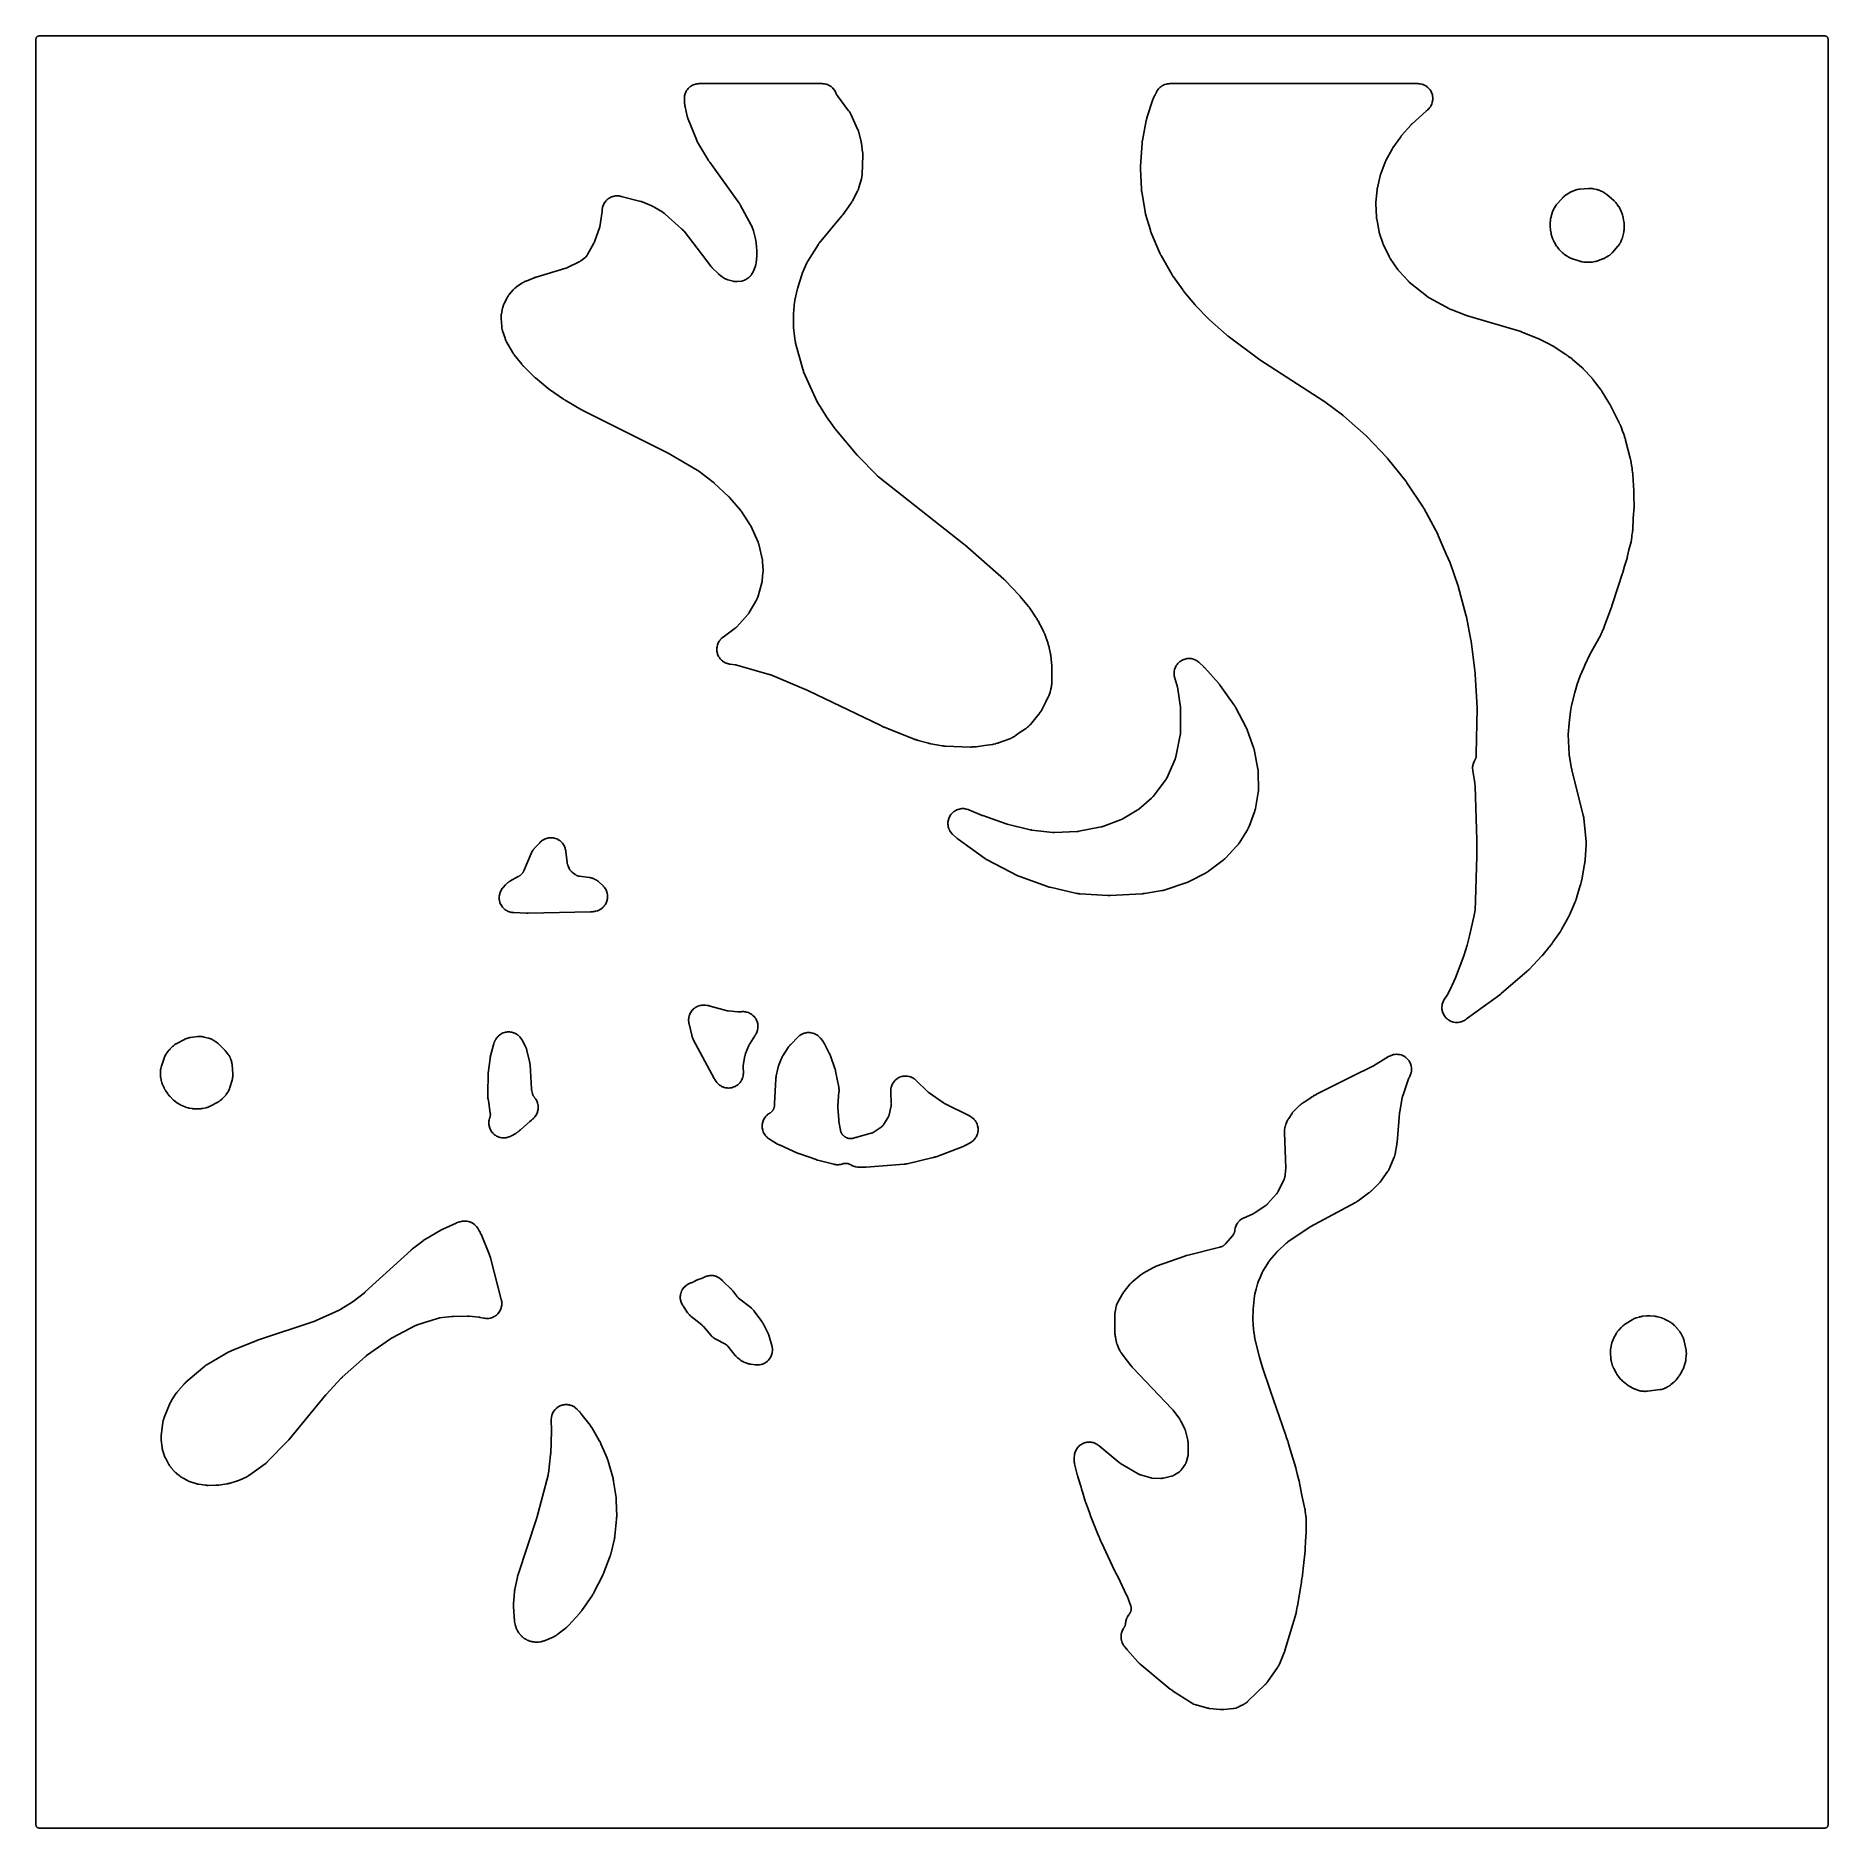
# Model space of a CAD drawing. Header units: millimetres. Extents: x 0 to 300, y 0 to 300.
import ezdxf

# ---------------------------------------------------------------- set-up
doc = ezdxf.new("R2010")
doc.units = ezdxf.units.MM
doc.layers.add('CUT', color=7, linetype='CONTINUOUS')

msp = doc.modelspace()

# ---------------------------------------------------------------- linework, layer by layer
at = {"layer": 'CUT'}
for points in [[(-0.0503, 299.5745), (-0.036, 299.6315), (-0.0162, 299.6869), (0.009, 299.74), (0.0392, 299.7905), (0.0743, 299.8377), (0.1137, 299.8813), (0.1573, 299.9208), (0.2046, 299.9558), (0.255, 299.9861), (0.3082, 300.0112), (0.3635, 300.031), (0.4206, 300.0453), (0.4788, 300.0539), (0.5522, 300.0575), (1.4375, 300.0575), (298.5625, 300.0575), (299.4478, 300.0575), (299.5212, 300.0539), (299.5794, 300.0453), (299.6365, 300.031), (299.6918, 300.0112), (299.745, 299.9861), (299.7954, 299.9558), (299.8427, 299.9208), (299.8863, 299.8813), (299.9257, 299.8377), (299.9608, 299.7905), (299.991, 299.74), (300.0162, 299.6869), (300.036, 299.6315), (300.0503, 299.5745), (300.0589, 299.5163), (300.0625, 299.4428), (300.0625, 298.5575), (300.0625, 1.4375), (300.0625, 0.5522), (300.0589, 0.4788), (300.0503, 0.4206), (300.036, 0.3635), (300.0162, 0.3082), (299.991, 0.255), (299.9608, 0.2046), (299.9257, 0.1573), (299.8863, 0.1137), (299.8427, 0.0743), (299.7954, 0.0392), (299.745, 0.009), (299.6918, -0.0162), (299.6365, -0.036), (299.5794, -0.0503), (299.5212, -0.0589), (299.4478, -0.0625), (298.5625, -0.0625), (1.4375, -0.0625), (0.5522, -0.0625), (0.4788, -0.0589), (0.4206, -0.0503), (0.3635, -0.036), (0.3082, -0.0162), (0.255, 0.009), (0.2046, 0.0392), (0.1573, 0.0743), (0.1137, 0.1137), (0.0743, 0.1573), (0.0392, 0.2046), (0.009, 0.255), (-0.0162, 0.3082), (-0.036, 0.3635), (-0.0503, 0.4206), (-0.0589, 0.4788), (-0.0625, 0.5522), (-0.0625, 1.4375), (-0.0625, 298.5575), (-0.0625, 299.4428), (-0.0589, 299.5163)], [(77.8455, 252.818), (77.8461, 252.8043), (77.851, 252.7149), (77.852, 252.7012), (77.9548, 251.3872), (77.9565, 251.3693), (77.9691, 251.2532), (77.9713, 251.2354), (77.9809, 251.166), (77.9869, 251.1306), (78.0328, 250.9019), (78.0409, 250.8669), (78.0587, 250.7992), (78.0636, 250.7819), (78.0967, 250.67), (78.1021, 250.6528), (78.5114, 249.4077), (78.5162, 249.3938), (78.5482, 249.3039), (78.5533, 249.2901), (78.5738, 249.2366), (78.585, 249.2094), (78.662, 249.0349), (78.6745, 249.0084), (78.7002, 248.9571), (78.7069, 248.9441), (78.7517, 248.8598), (78.7588, 248.847), (79.7569, 247.0766), (79.7624, 247.0671), (79.8014, 247.0008), (79.8073, 246.991), (79.8336, 246.9481), (79.8468, 246.9277), (79.9311, 246.802), (79.9445, 246.7829), (79.9684, 246.7502), (79.9749, 246.7413), (80.0208, 246.6808), (80.0284, 246.6711), (81.3078, 245.0531), (81.3189, 245.0394), (81.3925, 244.9519), (81.404, 244.9385), (81.4995, 244.8314), (81.5114, 244.8184), (81.5899, 244.7353), (81.6022, 244.7227), (83.3094, 243.0191), (83.3199, 243.0089), (83.3888, 242.9435), (83.3995, 242.9335), (83.4879, 242.8535), (83.4989, 242.8438), (83.5709, 242.7817), (83.5821, 242.7723), (85.7142, 241.024), (85.7241, 241.016), (85.7891, 240.965), (85.7992, 240.9572), (85.8822, 240.8949), (85.8925, 240.8873), (85.9596, 240.8391), (85.97, 240.8318), (88.3194, 239.2175), (88.3279, 239.2117), (88.3881, 239.1719), (88.3974, 239.1658), (88.4733, 239.1176), (88.4825, 239.1118), (88.5432, 239.0748), (88.5532, 239.0688), (91.3313, 237.4462), (91.3392, 237.4417), (91.3941, 237.4107), (91.4027, 237.406), (91.4718, 237.3685), (91.4802, 237.364), (91.5353, 237.3352), (91.5444, 237.3306), (105.6986, 230.2407), (105.7038, 230.238), (105.7161, 230.2317), (105.7214, 230.229), (105.7339, 230.2226), (105.7404, 230.2192), (105.7553, 230.2113), (105.7617, 230.2079), (105.7692, 230.2039), (105.7756, 230.2004), (105.7905, 230.1922), (105.7968, 230.1887), (105.8, 230.1869), (105.8075, 230.1827), (105.825, 230.1727), (105.8325, 230.1684), (110.7031, 227.3213), (110.7147, 227.3144), (110.7418, 227.298), (110.7533, 227.2909), (110.7673, 227.2822), (110.7787, 227.275), (110.8051, 227.2578), (110.8164, 227.2504), (110.8293, 227.2418), (110.8405, 227.2342), (110.8665, 227.2163), (110.8776, 227.2085), (110.891, 227.1989), (110.9019, 227.191), (110.9274, 227.1723), (110.9382, 227.1642), (113.3457, 225.337), (113.355, 225.3298), (113.3768, 225.3129), (113.3861, 225.3055), (113.3973, 225.2965), (113.4065, 225.2891), (113.4278, 225.2715), (113.4368, 225.264), (113.4472, 225.2552), (113.4562, 225.2475), (113.477, 225.2294), (113.4859, 225.2216), (113.4967, 225.212), (113.5054, 225.2041), (113.5258, 225.1855), (113.5344, 225.1775), (115.9158, 222.94), (115.9246, 222.9317), (115.945, 222.912), (115.9536, 222.9035), (115.9642, 222.8931), (115.9727, 222.8845), (115.9926, 222.8642), (116.001, 222.8555), (116.0107, 222.8454), (116.019, 222.8366), (116.0383, 222.8158), (116.0465, 222.8069), (116.0565, 222.7959), (116.0645, 222.7868), (116.0833, 222.7656), (116.0912, 222.7564), (117.9131, 220.6308), (117.9222, 220.62), (117.9433, 220.5946), (117.9522, 220.5837), (117.963, 220.5702), (117.9718, 220.5592), (117.992, 220.5331), (118.0006, 220.5219), (118.0104, 220.509), (118.0188, 220.4976), (118.0382, 220.471), (118.0465, 220.4595), (118.0564, 220.4454), (118.0645, 220.4338), (118.0831, 220.4066), (118.0909, 220.3948), (119.5, 218.2582), (119.5039, 218.2521), (119.5132, 218.2379), (119.5148, 218.2352), (119.5321, 218.2073), (119.5657, 218.1507), (119.5769, 218.131), (119.5915, 218.1033), (119.6287, 218.0288), (119.6441, 217.9966), (120.8668, 215.2892), (120.8714, 215.2789), (120.8775, 215.2649), (120.8945, 215.2231), (120.921, 215.1531), (120.9322, 215.1218), (120.9422, 215.0901), (120.9634, 215.0181), (120.9751, 214.9746), (120.9786, 214.9598), (120.9812, 214.9489), (121.5903, 212.275), (121.5925, 212.2653), (121.5957, 212.2503), (121.6007, 212.2255), (121.607, 212.192), (121.612, 212.1623), (121.6157, 212.1386), (121.6176, 212.1251), (121.6183, 212.12), (121.6218, 212.0906), (121.6286, 212.0249), (121.6318, 211.9855), (121.6326, 211.9722), (121.6332, 211.9623), (121.702, 210.5358), (121.7026, 210.5203), (121.7037, 210.484), (121.704, 210.4685), (121.7043, 210.4495), (121.7044, 210.434), (121.7042, 210.3977), (121.7041, 210.3821), (121.7037, 210.3643), (121.7032, 210.3488), (121.7018, 210.3125), (121.7011, 210.297), (121.7001, 210.278), (121.6991, 210.2625), (121.6964, 210.2263), (121.6952, 210.2108), (121.5693, 208.8168), (121.5682, 208.8061), (121.5665, 208.7895), (121.5633, 208.7622), (121.5584, 208.7256), (121.5535, 208.6932), (121.5491, 208.6675), (121.5465, 208.6529), (121.5455, 208.6475), (121.539, 208.6159), (121.5233, 208.546), (121.5128, 208.5044), (121.509, 208.4904), (121.5061, 208.4801), (120.811, 206.0719), (120.8072, 206.0591), (120.802, 206.042), (120.785, 205.9917), (120.7543, 205.9087), (120.7399, 205.8723), (120.7239, 205.8366), (120.6859, 205.7566), (120.6617, 205.7093), (120.6531, 205.6936), (120.6467, 205.6821), (119.3893, 203.4709), (119.3831, 203.4602), (119.3746, 203.4458), (119.3484, 203.4038), (119.3028, 203.335), (119.282, 203.3051), (119.26, 203.276), (119.2089, 203.2112), (119.1771, 203.1732), (119.1661, 203.1607), (119.1578, 203.1515), (117.3106, 201.1165), (117.3031, 201.1083), (117.2929, 201.0973), (117.2619, 201.0656), (117.2088, 201.0139), (117.1849, 200.9915), (117.1602, 200.97), (117.1035, 200.9224), (117.0688, 200.8947), (117.0568, 200.8857), (117.0479, 200.879), (115.0222, 199.3822), (115.0103, 199.3732), (114.9338, 199.3137), (114.9221, 199.3044), (114.8771, 199.2675), (114.8545, 199.248), (114.7128, 199.1197), (114.6706, 199.0776), (114.5441, 198.9378), (114.5064, 198.8917), (114.3944, 198.74), (114.3614, 198.6904), (114.265, 198.5283), (114.2371, 198.4756), (114.1572, 198.3049), (114.1347, 198.2497), (114.0722, 198.0718), (114.0553, 198.0146), (114.0107, 197.8314), (113.9995, 197.7729), (113.9734, 197.5862), (113.9681, 197.5268), (113.9606, 197.3384), (113.9612, 197.2788), (113.9725, 197.0906), (113.979, 197.0313), (114.0089, 196.8452), (114.0213, 196.7869), (114.0695, 196.6046), (114.0876, 196.5478), (114.1537, 196.3712), (114.1774, 196.3165), (114.2606, 196.1474), (114.2896, 196.0952), (114.3893, 195.9352), (114.4233, 195.8862), (114.5383, 195.7369), (114.577, 195.6915), (114.7063, 195.5543), (114.7493, 195.513), (114.8916, 195.3894), (114.9385, 195.3525), (115.0923, 195.2436), (115.1427, 195.2116), (115.3066, 195.1185), (115.3598, 195.0916), (115.5322, 195.0152), (115.5878, 194.9938), (115.7669, 194.9349), (115.8244, 194.9191), (116.011, 194.8777), (116.0403, 194.8719), (116.0977, 194.8622), (116.1124, 194.8598), (116.2083, 194.846), (116.2231, 194.844), (117.0618, 194.7438), (117.0707, 194.7426), (117.0846, 194.7408), (117.1074, 194.7376), (117.1381, 194.7328), (117.1652, 194.7282), (117.1867, 194.7241), (117.1989, 194.7218), (117.2035, 194.7208), (117.2299, 194.7151), (117.2884, 194.7014), (117.3234, 194.6925), (117.3351, 194.6893), (117.3438, 194.6869), (122.7349, 193.1414), (122.7476, 193.1376), (122.7774, 193.1286), (122.7901, 193.1246), (122.8055, 193.1197), (122.8182, 193.1156), (122.8476, 193.1057), (122.8602, 193.1014), (122.8747, 193.0963), (122.8872, 193.0918), (122.9163, 193.081), (122.9288, 193.0764), (122.9439, 193.0705), (122.9563, 193.0656), (122.9851, 193.054), (122.9974, 193.049), (129.2109, 190.4402), (129.2153, 190.4383), (129.2256, 190.4339), (129.23, 190.432), (129.2406, 190.4275), (129.246, 190.4251), (129.2585, 190.4196), (129.2639, 190.4172), (129.2701, 190.4144), (129.2755, 190.412), (129.2881, 190.4063), (129.2928, 190.4041), (129.3028, 190.3994), (129.3172, 190.3926), (129.3235, 190.3896), (141.2969, 184.6064), (141.7265, 184.3988), (141.7357, 184.3945), (141.7993, 184.3651), (141.8092, 184.3606), (141.8892, 184.3254), (141.8989, 184.3212), (141.9626, 184.2944), (141.9731, 184.2901), (146.8881, 182.3346), (146.9028, 182.329), (146.9983, 182.2938), (147.0131, 182.2886), (147.1341, 182.2476), (147.149, 182.2428), (147.2463, 182.2127), (147.2613, 182.2082), (147.3412, 182.1857), (147.3582, 182.1798), (147.3812, 182.1723), (147.5253, 182.1282), (147.5477, 182.1218), (147.5867, 182.1116), (147.5973, 182.1089), (147.6707, 182.0909), (147.6827, 182.0881), (147.7093, 182.0822), (149.417, 181.6018), (149.4315, 181.5979), (149.526, 181.5739), (149.5406, 181.5704), (149.6599, 181.5432), (149.6745, 181.54), (149.7701, 181.5207), (149.7848, 181.5179), (151.6974, 181.1813), (151.7188, 181.1779), (151.858, 181.1586), (151.8795, 181.156), (152.0498, 181.1385), (152.0572, 181.1376), (152.0844, 181.1347), (152.1375, 181.1303), (152.1511, 181.1293), (152.2397, 181.124), (152.2534, 181.1234), (156.4219, 180.969), (156.4346, 180.9687), (156.5169, 180.9674), (156.5296, 180.9673), (156.5791, 180.9676), (156.6044, 180.9682), (156.7687, 180.976), (156.794, 180.9778), (156.8433, 180.9822), (156.8559, 180.9834), (156.8958, 180.9879), (156.9149, 180.9877), (156.9285, 180.9878), (156.9817, 180.9886), (157.0088, 180.9896), (157.1853, 181.0004), (157.2124, 181.0026), (157.2652, 181.0083), (157.2787, 181.0099), (157.3664, 181.0212), (157.3799, 181.0231), (158.7805, 181.2368), (160.1502, 181.4184), (160.1656, 181.4207), (160.2656, 181.4366), (160.2809, 181.4392), (160.3407, 181.4503), (160.3712, 181.4568), (160.5679, 181.5041), (160.598, 181.5121), (160.6475, 181.5268), (160.6811, 181.5337), (160.7122, 181.541), (160.9126, 181.5939), (160.9432, 181.6028), (161.0025, 181.6219), (161.0177, 181.627), (161.1155, 181.6613), (161.1305, 181.6668), (162.074, 182.0265), (163.0061, 182.3557), (163.0178, 182.36), (163.0937, 182.3886), (163.1054, 182.3931), (163.1506, 182.4112), (163.1736, 182.421), (163.3195, 182.4866), (163.3641, 182.509), (163.449, 182.556), (163.4618, 182.5618), (163.6079, 182.6322), (163.6525, 182.656), (163.7922, 182.7384), (163.8137, 182.7517), (163.8552, 182.7786), (163.8657, 182.7856), (163.9338, 182.8317), (163.9441, 182.8389), (164.7825, 183.4338), (165.6499, 184.0134), (165.6611, 184.0212), (165.7339, 184.0722), (165.7451, 184.0802), (165.7881, 184.1119), (165.8098, 184.1286), (165.9461, 184.239), (165.9871, 184.2753), (166.0889, 184.3744), (166.1875, 184.4588), (166.2272, 184.4961), (166.3491, 184.6212), (166.3676, 184.6412), (166.403, 184.681), (166.4119, 184.6912), (166.4692, 184.7588), (166.4779, 184.7692), (167.1499, 185.5984), (167.8564, 186.4235), (167.8673, 186.4367), (167.9371, 186.5231), (167.9477, 186.5366), (167.9881, 186.5897), (168.0081, 186.6175), (168.1324, 186.8016), (168.1507, 186.8304), (168.1833, 186.8851), (168.2012, 186.9113), (168.3165, 187.0906), (168.3335, 187.1187), (168.3652, 187.1744), (168.3731, 187.1888), (168.4233, 187.2829), (168.4308, 187.2975), (169.0545, 188.5494), (169.4788, 189.3644), (169.4844, 189.3754), (169.5201, 189.4476), (169.5255, 189.4588), (169.546, 189.5026), (169.5561, 189.5252), (169.6175, 189.6717), (169.6348, 189.7181), (169.6459, 189.7523), (169.647, 189.7549), (169.7117, 189.922), (169.7294, 189.9751), (169.7782, 190.1475), (169.7852, 190.1746), (169.7976, 190.2278), (169.8006, 190.2414), (169.8192, 190.3304), (169.8219, 190.3441), (169.892, 190.7239), (169.9868, 191.1247), (169.9896, 191.1374), (170.0073, 191.2201), (170.0099, 191.2329), (170.0194, 191.2828), (170.0238, 191.3085), (170.048, 191.4736), (170.0533, 191.5254), (170.0612, 191.6613), (170.0656, 191.6932), (170.0688, 191.7208), (170.085, 191.9007), (170.0868, 191.9284), (170.0892, 191.9826), (170.0896, 191.9965), (170.0915, 192.0868), (170.0916, 192.1007), (170.0857, 194.2598), (170.0855, 194.2752), (170.0826, 194.3754), (170.082, 194.3909), (170.0752, 194.5165), (170.0741, 194.5319), (170.0661, 194.6319), (170.0647, 194.6472), (169.958, 195.6544), (169.9577, 195.6606), (169.9538, 195.741), (169.9531, 195.7533), (169.9497, 195.8016), (169.9475, 195.8263), (169.9297, 195.9862), (169.9265, 196.0107), (169.9192, 196.0585), (169.9172, 196.0708), (169.9087, 196.1196), (169.9053, 196.1512), (169.9032, 196.1688), (169.8877, 196.2825), (169.8851, 196.3), (169.8615, 196.4421), (169.8584, 196.4595), (169.8362, 196.5721), (169.8326, 196.5894), (169.7242, 197.0666), (169.6277, 197.5601), (169.6239, 197.5781), (169.5973, 197.6946), (169.593, 197.7124), (169.5552, 197.8576), (169.5503, 197.8753), (169.5167, 197.99), (169.5113, 198.0076), (169.5087, 198.0155), (169.5064, 198.0254), (169.5021, 198.0433), (169.472, 198.1591), (169.4671, 198.1769), (169.4249, 198.321), (169.4195, 198.3386), (169.3824, 198.4523), (169.3764, 198.4697), (169.205, 198.9449), (169.058, 199.3949), (169.0514, 199.414), (169.0064, 199.5376), (168.9991, 199.5565), (168.9374, 199.7095), (168.9295, 199.7282), (168.8922, 199.8126), (168.8774, 199.8535), (168.8703, 199.8721), (168.8225, 199.992), (168.8149, 200.0104), (168.75, 200.1588), (168.7417, 200.1768), (168.6861, 200.2933), (168.6772, 200.3111), (168.3122, 201.0149), (167.9656, 201.731), (167.9566, 201.7488), (167.8963, 201.8635), (167.8868, 201.881), (167.8064, 202.0223), (167.7962, 202.0395), (167.7285, 202.1499), (167.7178, 202.1667), (167.7032, 202.1888), (167.6857, 202.2225), (167.6774, 202.238), (167.6219, 202.3376), (167.6132, 202.3529), (167.5399, 202.4759), (167.5307, 202.4908), (167.4695, 202.5871), (167.4599, 202.6017), (166.3788, 204.1971), (166.3714, 204.2078), (166.3226, 204.2765), (166.315, 204.287), (166.2519, 204.372), (166.244, 204.3823), (166.1923, 204.4489), (166.1843, 204.459), (166.1805, 204.4637), (166.1802, 204.4641), (166.171, 204.4756), (164.7705, 206.2002), (164.7635, 206.2086), (164.7144, 206.2669), (164.7067, 206.2758), (164.6441, 206.3471), (164.6365, 206.3557), (164.5859, 206.4112), (164.5775, 206.4202), (162.2967, 208.8218), (162.2873, 208.8314), (162.2256, 208.8935), (162.216, 208.903), (162.2159, 208.9031), (162.2126, 208.9063), (162.1335, 208.9825), (162.1236, 208.9917), (162.0592, 209.051), (162.0492, 209.06), (155.5083, 214.8122), (155.5025, 214.8172), (155.4622, 214.8518), (155.456, 214.857), (155.4052, 214.8994), (155.399, 214.9045), (155.3584, 214.9374), (155.3517, 214.9428), (141.0364, 226.2216), (141.0246, 226.231), (140.9972, 226.2533), (140.9856, 226.263), (140.9715, 226.2749), (140.96, 226.2848), (140.9334, 226.308), (140.9221, 226.318), (140.9092, 226.3296), (140.8981, 226.3399), (140.8723, 226.364), (140.8613, 226.3744), (140.848, 226.3872), (140.8372, 226.3978), (140.8123, 226.4228), (140.8016, 226.4336), (137.6005, 229.7414), (137.5963, 229.7457), (137.5866, 229.756), (137.5824, 229.7604), (137.5725, 229.7709), (137.5674, 229.7764), (137.5556, 229.7891), (137.5505, 229.7946), (137.5448, 229.8009), (137.5398, 229.8065), (137.5281, 229.8194), (137.5232, 229.825), (137.5207, 229.8278), (137.5149, 229.8345), (137.5014, 229.8501), (137.4957, 229.8568), (133.7381, 234.2926), (133.3281, 234.845), (132.3171, 236.2499), (131.5339, 237.5292), (130.7975, 238.7682), (129.6111, 241.3131), (128.4926, 243.8002), (128.4835, 243.8281), (128.472, 243.8632), (128.4617, 243.8947), (128.3439, 244.2553), (127.1688, 248.6171), (127.1648, 248.6325), (127.1557, 248.6686), (127.152, 248.6841), (127.1477, 248.7028), (127.1442, 248.7183), (127.1365, 248.7545), (127.1333, 248.7701), (127.1298, 248.7879), (127.1269, 248.8036), (127.1205, 248.8401), (127.1179, 248.8557), (127.1148, 248.8749), (127.1125, 248.8906), (127.1088, 248.9172), (126.8308, 251.1844), (126.8294, 251.1961), (126.8264, 251.2235), (126.8252, 251.2352), (126.8238, 251.2495), (126.8228, 251.2612), (126.8205, 251.2886), (126.8196, 251.3004), (126.8187, 251.3139), (126.8179, 251.3257), (126.8164, 251.3531), (126.8158, 251.3649), (126.8152, 251.3793), (126.8147, 251.391), (126.8139, 251.4185), (126.8136, 251.4303), (126.783, 253.206), (126.7828, 253.2194), (126.7828, 253.2505), (126.7828, 253.2638), (126.783, 253.2801), (126.7833, 253.2934), (126.7841, 253.3246), (126.7846, 253.3379), (126.7853, 253.3532), (126.7859, 253.3665), (126.7877, 253.3976), (126.7885, 253.4109), (126.7897, 253.4271), (126.7908, 253.4404), (126.7934, 253.4714), (126.7947, 253.4847), (126.9996, 255.5002), (127.0011, 255.5141), (127.005, 255.5466), (127.0067, 255.5606), (127.009, 255.5775), (127.0109, 255.5914), (127.0158, 255.6238), (127.0179, 255.6377), (127.0206, 255.6536), (127.023, 255.6674), (127.0288, 255.6996), (127.0314, 255.7134), (127.0347, 255.7302), (127.0376, 255.7439), (127.0444, 255.776), (127.0474, 255.7897), (127.4943, 257.7326), (127.4959, 257.7393), (127.4996, 257.755), (127.5012, 257.7617), (127.5052, 257.7777), (127.5072, 257.7859), (127.5121, 257.805), (127.5143, 257.8132), (127.5168, 257.8226), (127.519, 257.8308), (127.5243, 257.8499), (127.5266, 257.8581), (127.5278, 257.8623), (127.5306, 257.8719), (127.5373, 257.8943), (127.5402, 257.9039), (128.1983, 260.0215), (128.2019, 260.0329), (128.2105, 260.0593), (128.2142, 260.0706), (128.2188, 260.084), (128.2227, 260.0951), (128.2318, 260.121), (128.2358, 260.1321), (128.2406, 260.1448), (128.2447, 260.1559), (128.2546, 260.1816), (128.2589, 260.1926), (128.2643, 260.2059), (128.2687, 260.2169), (128.2793, 260.2423), (128.2839, 260.2532), (129.0626, 262.0629), (129.0653, 262.0692), (129.0717, 262.0839), (129.0729, 262.0866), (129.086, 262.1147), (129.1131, 262.1706), (129.1227, 262.1897), (129.1369, 262.2157), (129.1759, 262.284), (129.1931, 262.3129), (130.9168, 265.0852), (130.925, 265.0981), (130.9444, 265.1282), (130.9528, 265.1409), (130.9631, 265.1563), (130.9717, 265.1688), (130.9919, 265.198), (131.0007, 265.2104), (131.0109, 265.2246), (131.0199, 265.2369), (131.0412, 265.2654), (131.0504, 265.2776), (131.0618, 265.2923), (131.0712, 265.3043), (131.0935, 265.332), (131.1031, 265.3439), (134.888, 269.9125), (134.894, 269.9197), (134.9347, 269.9705), (134.9409, 269.9784), (134.9907, 270.0426), (134.9966, 270.0504), (135.0351, 270.1017), (135.0414, 270.1102), (136.3917, 271.9795), (136.4039, 271.997), (136.4811, 272.1124), (136.4927, 272.1304), (136.5844, 272.2785), (136.5953, 272.2968), (136.6642, 272.4175), (136.6744, 272.4362), (137.5288, 274.0651), (137.5359, 274.079), (137.5804, 274.1695), (137.5871, 274.1835), (137.6124, 274.2385), (137.6246, 274.267), (137.6993, 274.4543), (137.7101, 274.4834), (137.7296, 274.5407), (137.7344, 274.5555), (137.7644, 274.6518), (137.7688, 274.6667), (138.1779, 276.1103), (138.1826, 276.1277), (138.2111, 276.2414), (138.2153, 276.259), (138.2303, 276.3277), (138.237, 276.3631), (138.2734, 276.5945), (138.2779, 276.6302), (138.2846, 276.7002), (138.2861, 276.7182), (138.2938, 276.8351), (138.2947, 276.8531), (138.4098, 280.0797), (138.4102, 280.0923), (138.4114, 280.1744), (138.4114, 280.187), (138.4111, 280.2364), (138.4104, 280.2617), (138.4024, 280.4256), (138.4007, 280.4508), (138.3962, 280.4999), (138.3949, 280.5125), (138.3858, 280.5941), (138.3842, 280.6066), (138.1879, 282.077), (138.1852, 282.0954), (138.1654, 282.2148), (138.1621, 282.2331), (138.1327, 282.3821), (138.1288, 282.4003), (138.1017, 282.5183), (138.0973, 282.5364), (137.7363, 283.9104), (137.7328, 283.9231), (137.7094, 284.005), (137.7056, 284.0175), (137.6905, 284.0664), (137.6822, 284.0913), (137.6247, 284.2516), (137.6153, 284.276), (137.5959, 284.3234), (137.5909, 284.3355), (137.5569, 284.4136), (137.5516, 284.4256), (136.3882, 286.9512), (136.3813, 286.9657), (136.3351, 287.0594), (136.3278, 287.0738), (136.2985, 287.1292), (136.2827, 287.1573), (136.1756, 287.3365), (136.1584, 287.3636), (136.1233, 287.4157), (136.1142, 287.4289), (136.0536, 287.514), (136.0441, 287.5269), (134.1635, 290.0213), (134.1578, 290.0291), (134.1217, 290.082), (134.0709, 290.1626), (134.0187, 290.2576), (133.9766, 290.3466), (133.955, 290.396), (133.9239, 290.4732), (133.9181, 290.4872), (133.8946, 290.5416), (133.8819, 290.5691), (133.7959, 290.7436), (133.7664, 290.7965), (133.6646, 290.9591), (133.6299, 291.0089), (133.5123, 291.1603), (133.4727, 291.2063), (133.3403, 291.3451), (133.2963, 291.3869), (133.1506, 291.5116), (133.1026, 291.5487), (132.9451, 291.6581), (132.8935, 291.6901), (132.7258, 291.7831), (132.6713, 291.8097), (132.495, 291.8852), (132.4381, 291.9063), (132.255, 291.9636), (132.1963, 291.9788), (132.0084, 292.0173), (131.9484, 292.0265), (131.755, 292.0461), (131.7247, 292.0484), (131.6656, 292.0514), (131.6504, 292.052), (131.5518, 292.0545), (131.5366, 292.0547), (111.0856, 292.0547), (111.0711, 292.0545), (110.9766, 292.0522), (110.962, 292.0517), (110.9053, 292.0489), (110.8763, 292.0468), (110.6907, 292.0288), (110.6331, 292.0203), (110.4527, 291.9849), (110.3962, 291.9709), (110.22, 291.9181), (110.1652, 291.8988), (109.9949, 291.8292), (109.9422, 291.8046), (109.7795, 291.7189), (109.7294, 291.6893), (109.5758, 291.5882), (109.5288, 291.5539), (109.3857, 291.4384), (109.3422, 291.3997), (109.2109, 291.2709), (109.1714, 291.2282), (109.0533, 291.0873), (109.0181, 291.041), (108.9141, 290.8893), (108.8836, 290.8398), (108.7948, 290.6787), (108.7692, 290.6265), (108.6964, 290.4576), (108.676, 290.4031), (108.6199, 290.228), (108.6049, 290.1718), (108.566, 289.992), (108.5565, 289.9346), (108.5352, 289.7519), (108.5313, 289.6939), (108.5278, 289.5075), (108.5279, 289.4784), (108.5296, 289.4216), (108.5302, 289.4071), (108.5353, 289.3127), (108.5362, 289.2981), (108.583, 288.7007), (108.585, 288.6793), (108.601, 288.54), (108.6038, 288.5187), (108.63, 288.3449), (108.6337, 288.3236), (108.6595, 288.1859), (108.6639, 288.1648), (109.0208, 286.5824), (109.0236, 286.5706), (109.0423, 286.4945), (109.0453, 286.4828), (109.0576, 286.4373), (109.0643, 286.4141), (109.1109, 286.2645), (109.1186, 286.2416), (109.1344, 286.1972), (109.1386, 286.1859), (109.1664, 286.1126), (109.1708, 286.1013), (110.5459, 282.6847), (110.5501, 282.6746), (110.5797, 282.6047), (110.5842, 282.5943), (110.6045, 282.5488), (110.6148, 282.5271), (110.6811, 282.393), (110.6918, 282.3724), (110.7109, 282.3373), (110.7162, 282.3278), (110.7533, 282.2624), (110.7594, 282.2519), (112.5951, 279.1661), (112.6021, 279.1547), (112.6479, 279.0814), (112.6551, 279.0702), (112.7147, 278.9794), (112.7222, 278.9683), (112.7713, 278.8971), (112.7789, 278.8862), (117.7259, 272.0358), (117.7344, 272.0239), (117.7539, 271.996), (117.7621, 271.9839), (117.7721, 271.9692), (117.7801, 271.957), (117.7987, 271.9284), (117.8066, 271.9161), (117.8155, 271.9019), (117.8232, 271.8894), (117.8408, 271.8603), (117.8483, 271.8477), (117.8573, 271.8323), (117.8645, 271.8196), (117.8812, 271.7899), (117.8883, 271.7771), (119.7377, 268.3561), (119.8646, 268.0789), (119.8787, 268.0399), (119.8831, 268.0266), (119.8864, 268.0167), (120.0834, 267.4027), (120.4659, 266.0731), (120.5648, 265.3974), (120.5681, 265.3746), (120.5683, 265.3737), (120.5683, 265.3735), (120.6856, 264.0309), (120.68, 263.6237), (120.6773, 263.428), (120.6762, 263.3511), (120.6742, 263.2023), (120.547, 262.0056), (120.5004, 261.7896), (120.456, 261.5838), (120.4539, 261.5742), (120.4095, 261.3684), (120.4069, 261.3623), (120.049, 260.527), (119.7992, 260.0958), (119.7778, 260.0608), (119.7372, 259.9974), (119.6904, 259.9314), (119.6428, 259.8821), (119.6094, 259.8494), (119.3228, 259.5822), (119.3073, 259.5714), (118.8435, 259.2615), (118.807, 259.2383), (118.7391, 259.1975), (118.6629, 259.1566), (118.6265, 259.1393), (118.3163, 259.0341), (118.254, 259.0212), (118.1758, 259.0089), (118.1329, 259.0032), (117.365, 258.9196), (116.7857, 258.9425), (116.7343, 258.9545), (116.6923, 258.9653), (115.8218, 259.2129), (115.4292, 259.3648), (115.4202, 259.3683), (115.4064, 259.3738), (115.3837, 259.3833), (115.3612, 259.3929), (115.3276, 259.4123), (115.2872, 259.437), (115.2742, 259.4455), (115.2645, 259.4519), (114.6577, 259.8567), (114.3579, 260.0729), (114.3501, 260.0785), (114.3381, 260.0874), (114.3255, 260.097), (114.2827, 260.1349), (114.2499, 260.1655), (114.2391, 260.1761), (114.2311, 260.184), (113.181, 261.2391), (113.1709, 261.2494), (113.1475, 261.2736), (113.1376, 261.2841), (113.1256, 261.2969), (113.1159, 261.3075), (113.0933, 261.3325), (113.0838, 261.3432), (113.0729, 261.3557), (113.0635, 261.3666), (113.0417, 261.3922), (113.0325, 261.4033), (113.0213, 261.4169), (113.0123, 261.4281), (112.9914, 261.4544), (112.9825, 261.4658), (111.3832, 263.548), (108.4834, 267.3242), (108.4745, 267.3355), (108.4161, 267.4079), (108.407, 267.4189), (108.3708, 267.4616), (108.3518, 267.483), (108.3488, 267.4862), (108.3483, 267.4869), (108.2213, 267.623), (108.2013, 267.6435), (108.1613, 267.6825), (108.1509, 267.6924), (108.0827, 267.7557), (108.0721, 267.7654), (105.3405, 270.1846), (105.3307, 270.1932), (105.2659, 270.248), (105.2559, 270.2564), (105.2162, 270.2885), (105.1956, 270.3045), (105.0593, 270.4055), (105.038, 270.4206), (104.9957, 270.4492), (104.9848, 270.4564), (104.9135, 270.5024), (104.9024, 270.5093), (103.57, 271.3276), (103.5521, 271.3381), (103.4349, 271.4046), (103.4167, 271.4145), (103.2669, 271.4929), (103.2483, 271.5021), (103.1268, 271.5604), (103.1079, 271.569), (101.7397, 272.1677), (101.7358, 272.1694), (101.7246, 272.1742), (101.6517, 272.2043), (101.6404, 272.2089), (101.5962, 272.2261), (101.5735, 272.2345), (101.4244, 272.2858), (101.4012, 272.2932), (101.3558, 272.3068), (101.3441, 272.3102), (101.2681, 272.3313), (101.2564, 272.3344), (97.9509, 273.1807), (97.9368, 273.1841), (97.8449, 273.2053), (97.8307, 273.2084), (97.7752, 273.2198), (97.7467, 273.2249), (97.5629, 273.2534), (97.5052, 273.2595), (97.322, 273.27), (97.264, 273.2705), (97.0807, 273.2632), (97.0229, 273.2581), (96.8412, 273.2332), (96.7841, 273.2226), (96.6056, 273.1802), (96.5499, 273.1641), (96.3763, 273.1047), (96.3224, 273.0832), (96.1554, 273.0073), (96.1038, 272.9808), (95.9449, 272.8891), (95.8961, 272.8577), (95.7468, 272.7511), (95.7013, 272.7152), (95.563, 272.5946), (95.5211, 272.5545), (95.3951, 272.4211), (95.3573, 272.3771), (95.2448, 272.2322), (95.2115, 272.1847), (95.1134, 272.0297), (95.0848, 271.9792), (95.0022, 271.8154), (94.9787, 271.7624), (94.9123, 271.5914), (94.8939, 271.5363), (94.8444, 271.3597), (94.8314, 271.3031), (94.7991, 271.1226), (94.7917, 271.065), (94.7768, 270.8796), (94.7752, 270.8506), (94.7733, 270.7903), (94.773, 270.7779), (94.773, 270.775), (94.7694, 270.719), (94.7663, 270.6825), (94.7651, 270.6707), (94.7641, 270.6617), (94.6804, 269.9374), (94.4549, 268.4367), (94.4533, 268.4262), (94.4506, 268.41), (94.4478, 268.3939), (94.4267, 268.3168), (94.402, 268.2265), (94.3933, 268.1946), (94.3571, 268.0621), (93.4886, 265.5902), (93.4862, 265.5833), (93.4804, 265.5673), (93.4793, 265.5644), (93.4674, 265.5335), (93.4425, 265.4722), (93.4336, 265.4513), (93.4202, 265.4227), (93.3833, 265.3476), (93.3668, 265.3157), (92.3393, 263.4239), (92.315, 263.3819), (92.2683, 263.3061), (92.213, 263.2262), (92.1734, 263.1751), (92.1098, 263.1016), (92.0649, 263.0551), (91.9938, 262.9889), (91.9254, 262.9319), (91.8873, 262.9018), (91.1736, 262.3692), (91.1652, 262.363), (91.1522, 262.3535), (91.1305, 262.3382), (91.1011, 262.3181), (91.0747, 262.3006), (91.0535, 262.2872), (91.0413, 262.2796), (91.0367, 262.2768), (91.0099, 262.2611), (90.9497, 262.227), (90.9131, 262.2075), (90.9006, 262.2011), (90.8913, 262.1965), (88.9716, 261.253), (88.9632, 261.249), (88.9501, 261.2427), (88.9284, 261.2326), (88.8991, 261.2196), (88.8729, 261.2084), (88.8519, 261.1998), (88.8399, 261.195), (88.8354, 261.1932), (88.8092, 261.1834), (88.7505, 261.1625), (88.7151, 261.1506), (88.703, 261.1469), (88.6941, 261.1442), (83.7042, 259.6509), (83.6918, 259.6471), (83.6118, 259.6213), (83.5995, 259.6172), (83.4997, 259.5825), (83.4876, 259.5782), (83.4087, 259.5489), (83.3966, 259.5443), (82.0164, 258.9977), (82.0022, 258.9919), (81.9104, 258.9528), (81.8963, 258.9466), (81.8418, 258.9217), (81.8142, 258.9082), (81.6371, 258.8162), (81.6103, 258.8013), (81.5585, 258.7709), (81.5454, 258.763), (81.4606, 258.7103), (81.4477, 258.702), (80.4784, 258.0644), (80.4665, 258.0564), (80.3903, 258.0036), (80.3787, 257.9953), (80.3336, 257.9625), (80.3109, 257.9452), (80.1684, 257.8306), (80.1257, 257.7928), (79.9946, 257.6652), (79.9747, 257.6448), (79.9366, 257.6041), (79.927, 257.5935), (79.8654, 257.5243), (79.856, 257.5135), (79.2045, 256.7456), (79.1966, 256.7361), (79.1461, 256.674), (79.1384, 256.6644), (79.1088, 256.6264), (79.0941, 256.6067), (79.0021, 256.4783), (78.9751, 256.4371), (78.894, 256.3016), (78.8818, 256.2802), (78.8588, 256.2379), (78.8531, 256.2271), (78.8163, 256.156), (78.8107, 256.145), (78.3346, 255.1772), (78.329, 255.1655), (78.2933, 255.0889), (78.2879, 255.077), (78.2675, 255.0305), (78.2576, 255.0065), (78.1972, 254.8511), (78.1805, 254.8019), (78.1338, 254.6418), (78.1271, 254.6167), (78.115, 254.5674), (78.112, 254.5547), (78.0937, 254.4722), (78.091, 254.4595), (77.8997, 253.5017), (77.8971, 253.4882), (77.8816, 253.4001), (77.8794, 253.3865), (77.8713, 253.3334), (77.8678, 253.3061), (77.8492, 253.1306), (77.8459, 253.0757), (77.8435, 252.8993), (77.8438, 252.8718)], [(187.0174, 289.4975), (187.0121, 289.4831), (186.9792, 289.3893), (186.9743, 289.3748), (185.9883, 286.3189), (185.9829, 286.3014), (185.9497, 286.1868), (185.9449, 286.1691), (185.9077, 286.024), (185.9035, 286.0062), (185.8774, 285.8898), (185.8736, 285.8718), (185.2343, 282.5429), (185.2312, 282.525), (185.2125, 282.4088), (185.2099, 282.3908), (185.1908, 282.2443), (185.1888, 282.2263), (185.1771, 282.1091), (185.1756, 282.091), (184.9081, 278.2155), (184.9071, 278.1976), (184.9026, 278.0812), (184.9021, 278.0632), (184.9008, 277.917), (184.9009, 277.8991), (184.9033, 277.7825), (184.904, 277.7646), (185.0759, 274.3737), (185.077, 274.3563), (185.086, 274.2432), (185.0877, 274.2258), (185.1032, 274.0842), (185.1053, 274.0669), (185.1209, 273.9545), (185.1236, 273.9372), (185.6801, 270.6373), (185.6833, 270.62), (185.7055, 270.5082), (185.7092, 270.4911), (185.7412, 270.3517), (185.7453, 270.3347), (185.774, 270.2244), (185.7787, 270.2075), (186.567, 267.5068), (186.5721, 267.4901), (186.6071, 267.382), (186.6128, 267.3655), (186.6606, 267.2312), (186.6667, 267.2148), (186.7079, 267.109), (186.7145, 267.0928), (188.155, 263.6907), (188.1621, 263.6746), (188.2099, 263.5702), (188.2175, 263.5543), (188.2814, 263.4252), (188.2895, 263.4094), (188.3434, 263.3081), (188.3519, 263.2926), (190.214, 260.0274), (190.2216, 260.0146), (190.2714, 259.9321), (190.2792, 259.9195), (190.3443, 259.8175), (190.3524, 259.8051), (190.4062, 259.7251), (190.4147, 259.7129), (191.9845, 257.5008), (191.991, 257.4918), (192.0367, 257.4298), (192.0439, 257.4204), (192.1024, 257.3442), (192.1096, 257.3351), (192.157, 257.2758), (192.1649, 257.2662), (193.9973, 255.071), (194.004, 255.0631), (194.0511, 255.0086), (194.0585, 255.0003), (194.1185, 254.9334), (194.1258, 254.9253), (194.1742, 254.8733), (194.1823, 254.8649), (196.2612, 252.7165), (196.2686, 252.709), (196.3198, 252.6579), (196.3278, 252.65), (196.3929, 252.5874), (196.4009, 252.5799), (196.4532, 252.5314), (196.4619, 252.5235), (199.3125, 249.9824), (199.3225, 249.9737), (199.3877, 249.9181), (199.3978, 249.9097), (199.4812, 249.8417), (199.4915, 249.8335), (199.5591, 249.7808), (199.5695, 249.7728), (204.6829, 245.9646), (204.6906, 245.9589), (204.7447, 245.92), (204.7531, 245.914), (204.8213, 245.8666), (204.8297, 245.861), (204.8842, 245.8244), (204.8932, 245.8185), (215.6313, 238.9009), (215.637, 238.8971), (215.6503, 238.8884), (215.656, 238.8847), (215.6696, 238.8756), (215.6766, 238.8709), (215.6928, 238.8599), (215.6997, 238.8552), (215.7077, 238.8496), (215.7146, 238.8448), (215.7306, 238.8335), (215.7375, 238.8286), (215.741, 238.826), (215.749, 238.8202), (215.7677, 238.8064), (215.7757, 238.8004), (218.7859, 236.5265), (218.7915, 236.5223), (218.8043, 236.5124), (218.8098, 236.5082), (218.8228, 236.498), (218.8295, 236.4928), (218.8451, 236.4804), (218.8517, 236.4751), (218.8593, 236.4689), (218.866, 236.4635), (218.8813, 236.4508), (218.8879, 236.4453), (218.8912, 236.4425), (218.8989, 236.436), (218.9167, 236.4206), (218.9243, 236.4139), (222.6802, 233.1014), (222.6876, 233.0948), (222.7048, 233.0793), (222.7122, 233.0726), (222.721, 233.0644), (222.7282, 233.0577), (222.745, 233.0419), (222.7521, 233.0351), (222.7603, 233.0272), (222.7674, 233.0202), (222.7839, 233.004), (222.7909, 232.9971), (222.7994, 232.9885), (222.8064, 232.9814), (222.8224, 232.9649), (222.8293, 232.9577), (226.2194, 229.3909), (226.2263, 229.3836), (226.2421, 229.3666), (226.2489, 229.3592), (226.2571, 229.3502), (226.2638, 229.3428), (226.2792, 229.3254), (226.2858, 229.3179), (226.2934, 229.3092), (226.2999, 229.3016), (226.315, 229.2839), (226.3214, 229.2762), (226.3292, 229.2669), (226.3355, 229.2592), (226.3502, 229.2411), (226.3565, 229.2333), (229.3741, 225.4342), (229.405, 225.3953), (229.4112, 225.3874), (229.4255, 225.369), (229.4316, 225.3611), (229.4389, 225.3514), (229.4449, 225.3434), (229.4588, 225.3247), (229.4647, 225.3166), (229.4715, 225.3073), (229.4773, 225.2992), (229.4907, 225.2802), (229.4965, 225.272), (229.5034, 225.262), (229.509, 225.2537), (229.5221, 225.2344), (229.5276, 225.2261), (232.2256, 221.1302), (232.231, 221.1219), (232.2435, 221.1025), (232.2488, 221.0941), (232.2553, 221.0839), (232.2605, 221.0755), (232.2726, 221.0557), (232.2777, 221.0473), (232.2835, 221.0375), (232.2886, 221.0289), (232.3002, 221.009), (232.3051, 221.0004), (232.3111, 220.9899), (232.3159, 220.9812), (232.3271, 220.961), (232.3319, 220.9523), (234.6791, 216.5985), (234.6836, 216.5899), (234.6942, 216.5698), (234.6987, 216.5612), (234.7041, 216.5506), (234.7085, 216.5419), (234.7186, 216.5216), (234.7229, 216.5129), (234.7277, 216.5028), (234.7319, 216.4941), (234.7416, 216.4735), (234.7457, 216.4647), (234.7506, 216.4539), (234.7546, 216.4451), (234.7639, 216.4243), (234.7678, 216.4154), (236.1253, 213.275), (236.7507, 211.8284), (236.7533, 211.8222), (236.7595, 211.8077), (236.7621, 211.8015), (236.7683, 211.7865), (236.7714, 211.7788), (236.7786, 211.7609), (236.7817, 211.7532), (236.7852, 211.7443), (236.7882, 211.7365), (236.7952, 211.7184), (236.7981, 211.7106), (236.7996, 211.7066), (236.803, 211.6974), (236.8107, 211.6758), (236.814, 211.6665), (238.0584, 208.0833), (238.0605, 208.077), (238.0655, 208.0624), (238.0676, 208.0562), (238.0725, 208.0414), (238.075, 208.0337), (238.0807, 208.0158), (238.0832, 208.0081), (238.0859, 207.9992), (238.0883, 207.9914), (238.0938, 207.9734), (238.0961, 207.9656), (238.0972, 207.9617), (238.0998, 207.9525), (238.1059, 207.9309), (238.1084, 207.9217), (239.4553, 202.907), (239.4569, 202.9008), (239.4607, 202.8864), (239.4623, 202.8802), (239.466, 202.8656), (239.4679, 202.858), (239.4722, 202.8403), (239.474, 202.8327), (239.4761, 202.8239), (239.4778, 202.8163), (239.4818, 202.7985), (239.4835, 202.7908), (239.4844, 202.7869), (239.4863, 202.7779), (239.4907, 202.7567), (239.4925, 202.7476), (240.2506, 198.8661), (240.2517, 198.8601), (240.2544, 198.8459), (240.2555, 198.8399), (240.2581, 198.8255), (240.2594, 198.8181), (240.2624, 198.8008), (240.2637, 198.7933), (240.2651, 198.7847), (240.2663, 198.7773), (240.269, 198.7598), (240.2701, 198.7524), (240.2707, 198.7486), (240.2719, 198.7397), (240.2747, 198.719), (240.2759, 198.7102), (240.9578, 193.316), (240.9586, 193.3093), (240.9605, 193.2937), (240.9612, 193.2871), (240.963, 193.2712), (240.9639, 193.263), (240.9658, 193.2438), (240.9666, 193.2356), (240.9675, 193.2261), (240.9682, 193.2179), (240.9698, 193.1987), (240.9705, 193.1904), (240.9708, 193.1862), (240.9715, 193.1765), (240.9729, 193.1537), (240.9735, 193.1439), (241.2662, 187.5572), (241.2665, 187.5509), (241.2672, 187.5362), (241.2674, 187.5299), (241.268, 187.5149), (241.2683, 187.5072), (241.2688, 187.4891), (241.269, 187.4814), (241.2692, 187.4725), (241.2693, 187.4647), (241.2696, 187.4466), (241.2696, 187.4388), (241.2696, 187.4349), (241.2696, 187.4257), (241.2695, 187.4043), (241.2694, 187.3951), (241.1443, 179.8269), (241.1441, 179.8197), (241.1437, 179.8026), (241.1435, 179.7954), (241.1429, 179.778), (241.1426, 179.769), (241.1417, 179.7482), (241.1413, 179.7392), (241.1407, 179.7289), (241.1402, 179.72), (241.1389, 179.6991), (241.1383, 179.6901), (241.1379, 179.6843), (241.1371, 179.674), (241.135, 179.6501), (241.1341, 179.6399), (241.1127, 179.416), (241.107, 179.3696), (241.094, 179.2828), (241.0748, 179.189), (241.0588, 179.1273), (241.0297, 179.036), (241.0071, 178.9764), (240.9685, 178.8887), (240.9267, 178.8059), (240.9144, 178.7824), (240.9135, 178.7809), (240.9024, 178.7609), (240.8929, 178.7445), (240.8813, 178.7245), (240.8786, 178.7198), (240.8651, 178.6949), (240.8625, 178.6898), (240.8518, 178.6697), (240.7914, 178.5594), (240.7663, 178.508), (240.695, 178.3418), (240.675, 178.2882), (240.6198, 178.116), (240.6049, 178.0608), (240.5664, 177.8842), (240.5568, 177.8278), (240.5353, 177.6482), (240.5312, 177.5912), (240.5268, 177.4104), (240.5281, 177.3533), (240.5412, 177.1704), (240.5439, 177.1419), (240.5505, 177.0865), (240.5524, 177.0723), (240.5656, 176.9803), (240.5678, 176.9661), (240.8465, 175.3083), (240.9566, 174.4326), (241.2239, 165.3984), (241.221, 162.6837), (241.0174, 155.2637), (240.9362, 153.6746), (240.7268, 152.538), (240.03, 149.3359), (239.6296, 147.7888), (239.0523, 145.9897), (237.6519, 142.3219), (237.0964, 141.0894), (236.9924, 140.8586), (236.9879, 140.8486), (236.9193, 140.6965), (236.2392, 139.4425), (235.7887, 138.7121), (235.7811, 138.6994), (235.7328, 138.6166), (235.7255, 138.6038), (235.6977, 138.5534), (235.6841, 138.5272), (235.6012, 138.3574), (235.578, 138.3032), (235.513, 138.1284), (235.4952, 138.0722), (235.4476, 137.892), (235.4354, 137.8343), (235.4059, 137.6502), (235.3994, 137.5916), (235.388, 137.4055), (235.3873, 137.3465), (235.3942, 137.1602), (235.3993, 137.1015), (235.4245, 136.9168), (235.4354, 136.8588), (235.4786, 136.6775), (235.495, 136.6208), (235.5558, 136.4446), (235.5778, 136.3899), (235.6556, 136.2205), (235.6828, 136.1681), (235.7769, 136.0072), (235.8091, 135.9578), (235.9185, 135.8069), (235.9554, 135.7609), (236.0791, 135.6214), (236.1204, 135.5792), (236.2572, 135.4526), (236.3024, 135.4147), (236.4509, 135.3021), (236.4996, 135.2688), (236.6585, 135.1713), (236.7102, 135.143), (236.8779, 135.0616), (236.9322, 135.0384), (237.1071, 134.9739), (237.1633, 134.9562), (237.3437, 134.9091), (237.4014, 134.897), (237.5856, 134.8679), (237.6442, 134.8615), (237.8303, 134.8506), (237.8893, 134.85), (238.0756, 134.8574), (238.1343, 134.8627), (238.319, 134.8883), (238.3769, 134.8993), (238.5581, 134.9429), (238.6147, 134.9595), (238.7908, 135.0207), (238.8455, 135.0428), (239.0147, 135.121), (239.067, 135.1484), (239.2299, 135.2441), (239.255, 135.2597), (239.3031, 135.2912), (239.3154, 135.2995), (239.3942, 135.354), (239.4062, 135.3625), (239.5107, 135.4386), (245.0691, 139.4876), (245.0692, 139.4877), (245.0791, 139.495), (245.1426, 139.5433), (245.1523, 139.5508), (245.2308, 139.6131), (245.2403, 139.6208), (245.3018, 139.6716), (245.3112, 139.6796), (249.674, 143.4402), (249.688, 143.4527), (249.6888, 143.4534), (249.716, 143.4769), (249.7272, 143.4867), (249.7987, 143.5515), (249.8096, 143.5617), (249.8974, 143.6452), (249.908, 143.6556), (249.9762, 143.7239), (249.9866, 143.7346), (252.1409, 145.9998), (252.1491, 146.0086), (252.2022, 146.0668), (252.2103, 146.0758), (252.2755, 146.1502), (252.2834, 146.1593), (252.3341, 146.2196), (252.3418, 146.2289), (253.2845, 147.3958), (253.3552, 147.4741), (253.3675, 147.4882), (253.446, 147.5807), (253.4578, 147.5952), (253.5526, 147.7143), (253.564, 147.7291), (253.6366, 147.8264), (253.6475, 147.8415), (253.6663, 147.8683), (253.7966, 148.0296), (253.8036, 148.0385), (253.8517, 148.1004), (253.859, 148.11), (253.9174, 148.1884), (253.9244, 148.198), (253.9694, 148.2608), (253.9766, 148.2712), (255.2192, 150.0886), (255.2273, 150.1007), (255.2784, 150.1795), (255.2862, 150.1917), (255.3112, 150.2324), (255.3446, 150.2855), (255.3521, 150.2977), (255.3999, 150.3778), (255.4071, 150.3902), (256.4298, 152.201), (256.437, 152.2141), (256.4827, 152.2999), (256.4896, 152.3132), (256.5442, 152.4223), (256.5508, 152.4358), (256.5921, 152.5238), (256.5983, 152.5374), (256.6421, 152.6369), (256.6849, 152.7147), (256.6927, 152.7294), (256.7423, 152.8255), (256.7497, 152.8404), (256.8085, 152.9628), (256.8155, 152.978), (256.8596, 153.0767), (256.8661, 153.092), (257.2423, 154.0013), (257.6422, 154.9103), (257.6486, 154.9256), (257.6893, 155.0256), (257.6954, 155.041), (257.743, 155.1678), (257.7486, 155.1835), (257.7837, 155.2855), (257.7889, 155.3013), (257.8165, 155.3894), (257.8507, 155.4721), (257.8568, 155.4874), (257.8951, 155.5876), (257.9007, 155.6031), (257.9453, 155.7302), (257.9505, 155.7458), (257.9832, 155.8479), (257.988, 155.8637), (258.2706, 156.8382), (258.5612, 157.7656), (258.5662, 157.7822), (258.5966, 157.8901), (258.6011, 157.9068), (258.6354, 158.0434), (258.6393, 158.0602), (258.6635, 158.1697), (258.667, 158.1866), (258.6776, 158.2418), (258.7118, 158.36), (258.7161, 158.3756), (258.7426, 158.477), (258.7465, 158.4927), (258.7763, 158.6209), (258.7797, 158.6367), (258.8007, 158.7395), (258.8037, 158.7553), (259.1463, 160.697), (259.2799, 161.3968), (259.2827, 161.4129), (259.2998, 161.5177), (259.3022, 161.5338), (259.32, 161.6658), (259.322, 161.682), (259.3258, 161.7179), (259.3381, 161.7994), (259.3402, 161.8142), (259.3553, 161.9349), (259.357, 161.9497), (259.3667, 162.0462), (259.368, 162.0611), (259.5576, 164.5787), (259.5585, 164.5921), (259.5631, 164.6789), (259.5636, 164.6923), (259.5652, 164.7446), (259.5654, 164.7714), (259.563, 164.9453), (259.562, 164.9721), (259.559, 165.0243), (259.558, 165.0376), (259.551, 165.1243), (259.5497, 165.1377), (259.1516, 168.9771), (259.1491, 168.9982), (259.13, 169.1347), (259.1267, 169.1557), (259.0967, 169.3261), (259.0927, 169.3469), (259.064, 169.4818), (259.0592, 169.5024), (259.0592, 169.5027), (257.143, 177.1728), (257.1415, 177.1789), (257.1381, 177.193), (257.1367, 177.199), (257.1333, 177.2135), (257.1316, 177.2209), (257.1276, 177.2383), (257.126, 177.2458), (257.1241, 177.2544), (257.1225, 177.2619), (257.1189, 177.2794), (257.1173, 177.2869), (257.1165, 177.2908), (257.1148, 177.2997), (257.1109, 177.3204), (257.1093, 177.3293), (256.7403, 179.3937), (256.7378, 179.4079), (256.7324, 179.4414), (256.7302, 179.4558), (256.7277, 179.4731), (256.7257, 179.4875), (256.7214, 179.5209), (256.7196, 179.5352), (256.7178, 179.5518), (256.7163, 179.5662), (256.713, 179.5998), (256.7117, 179.6142), (256.7103, 179.6318), (256.7093, 179.6463), (256.7071, 179.68), (256.7063, 179.6945), (256.5446, 183.0568), (256.7036, 184.9653), (256.9023, 186.9304), (257.1125, 187.9355), (257.6204, 190.0922), (258.0621, 191.4918), (258.5537, 192.8921), (259.0815, 194.1125), (259.2597, 194.5247), (259.3964, 194.8408), (259.4722, 195.0162), (259.9774, 196.1146), (260.4327, 196.959), (261.8721, 199.511), (261.8772, 199.5202), (261.912, 199.5845), (261.9171, 199.5942), (261.9392, 199.6368), (261.9494, 199.6575), (262.0107, 199.7879), (262.0198, 199.8082), (262.0349, 199.8437), (262.0389, 199.8534), (262.0661, 199.9204), (262.0704, 199.9314), (262.155, 200.1528), (262.1608, 200.1636), (262.1664, 200.1742), (262.2021, 200.2436), (262.2075, 200.2543), (262.2281, 200.2965), (262.2382, 200.3183), (262.301, 200.4612), (262.3103, 200.4833), (262.3274, 200.527), (262.3317, 200.5382), (262.3588, 200.6114), (262.3629, 200.6227), (262.6429, 201.4285), (263.7723, 204.382), (263.7752, 204.3897), (263.7947, 204.443), (263.7977, 204.4512), (263.8211, 204.5181), (263.8239, 204.5262), (263.8416, 204.5793), (263.8445, 204.588), (264.9409, 208.042), (265.5899, 209.9096), (265.5932, 209.9192), (265.6152, 209.9864), (265.6186, 209.9968), (265.6445, 210.081), (265.6476, 210.0913), (265.667, 210.1582), (265.67, 210.1692), (265.966, 211.271), (266.3901, 212.607), (266.3947, 212.622), (266.423, 212.7202), (266.4272, 212.7353), (266.4595, 212.8594), (266.4633, 212.8747), (266.4865, 212.9741), (266.4898, 212.9895), (266.6918, 213.9726), (267.0621, 215.3513), (267.0656, 215.3649), (267.0872, 215.4536), (267.0904, 215.4673), (267.1021, 215.5209), (267.1075, 215.5485), (267.1382, 215.7284), (267.1422, 215.7562), (267.1489, 215.8107), (267.1505, 215.8246), (267.1594, 215.9155), (267.1607, 215.9295), (267.1993, 216.4435), (267.2956, 216.9121), (267.298, 216.9248), (267.3131, 217.0072), (267.3153, 217.0199), (267.3233, 217.0697), (267.3269, 217.0952), (267.3464, 217.2616), (267.3488, 217.2873), (267.3525, 217.3375), (267.3533, 217.3504), (267.3577, 217.4341), (267.3582, 217.447), (267.4156, 219.3186), (267.5585, 221.2177), (267.5596, 221.2374), (267.5651, 221.3651), (267.5656, 221.3847), (267.5671, 221.5451), (267.567, 221.5647), (267.564, 221.6925), (267.5632, 221.7121), (267.5152, 222.5676), (267.5448, 223.5326), (267.5451, 223.547), (267.5457, 223.6407), (267.5456, 223.6552), (267.5436, 223.7728), (267.5431, 223.7873), (267.5392, 223.8809), (267.5385, 223.8953), (267.3639, 226.5557), (267.3629, 226.5691), (267.3552, 226.6562), (267.3539, 226.6696), (267.3418, 226.7787), (267.3401, 226.7921), (267.3286, 226.8787), (267.3266, 226.892), (267.2425, 227.4299), (267.2388, 227.4956), (267.2379, 227.5093), (267.2309, 227.5981), (267.2296, 227.6117), (267.2242, 227.665), (267.2208, 227.6922), (267.1946, 227.8684), (267.19, 227.8954), (267.1797, 227.9479), (267.1769, 227.9614), (267.1578, 228.0484), (267.1547, 228.0617), (267.1236, 228.1894), (267.0016, 228.9696), (266.9992, 228.9836), (266.9827, 229.0749), (266.98, 229.0889), (266.9565, 229.203), (266.9535, 229.2169), (266.9326, 229.3073), (266.9293, 229.3212), (266.1466, 232.3816), (266.1429, 232.3955), (266.1176, 232.4853), (266.1136, 232.4991), (266.0792, 232.611), (266.0748, 232.6247), (266.0453, 232.7132), (266.0405, 232.7268), (265.9718, 232.9174), (265.9385, 233.0361), (265.9325, 233.0561), (265.8808, 233.2184), (265.8741, 233.2381), (265.8284, 233.366), (265.8211, 233.3855), (265.6253, 233.8783), (265.3783, 234.5633), (265.3723, 234.5793), (265.3317, 234.6826), (265.3252, 234.6984), (265.2705, 234.8266), (265.2636, 234.8423), (265.2172, 234.9431), (265.2098, 234.9585), (265.1415, 235.0965), (265.0654, 235.2879), (265.0602, 235.3006), (265.0252, 235.3833), (265.0196, 235.3959), (264.9732, 235.4986), (264.9674, 235.5111), (264.9286, 235.5921), (264.9225, 235.6044), (263.6152, 238.1771), (263.6095, 238.188), (263.5718, 238.2586), (263.5658, 238.2695), (263.5167, 238.3571), (263.5105, 238.3678), (263.4699, 238.4368), (263.4636, 238.4474), (262.231, 240.4476), (262.2235, 240.4594), (262.1741, 240.5355), (262.1664, 240.5471), (262.1022, 240.6411), (262.0943, 240.6526), (262.0414, 240.7263), (262.0332, 240.7375), (260.7269, 242.4727), (260.7175, 242.4849), (260.6551, 242.5634), (260.6454, 242.5754), (260.5646, 242.672), (260.5545, 242.6837), (260.4882, 242.7589), (260.4778, 242.7704), (259.053, 244.3054), (259.0418, 244.3171), (258.9683, 244.3922), (258.9568, 244.4036), (258.8619, 244.4953), (258.8502, 244.5064), (258.7727, 244.5774), (258.7606, 244.5882), (257.2607, 245.8899), (257.2437, 245.9041), (257.132, 245.9941), (257.1145, 246.0076), (256.9703, 246.1153), (256.9523, 246.1281), (256.8343, 246.2097), (256.8159, 246.2219), (256.6048, 246.3565), (256.4637, 246.4702), (256.4512, 246.48), (256.3689, 246.5428), (256.3561, 246.5523), (256.2508, 246.6284), (256.2378, 246.6375), (256.1523, 246.6959), (256.1391, 246.7047), (254.0097, 248.077), (253.9971, 248.0849), (253.9145, 248.1353), (253.9017, 248.1429), (253.7964, 248.2036), (253.7834, 248.2108), (253.6984, 248.2571), (253.6852, 248.264), (253.3031, 248.4596), (253.2812, 248.473), (253.2702, 248.4795), (253.2269, 248.5046), (253.2045, 248.5169), (253.0571, 248.5941), (253.0342, 248.6054), (253.0181, 248.613), (252.9929, 248.6241), (252.9343, 248.6485), (251.7508, 249.2544), (251.7388, 249.2604), (251.6603, 249.2984), (251.6481, 249.3041), (251.5486, 249.3496), (251.5363, 249.355), (251.4562, 249.3895), (251.4438, 249.3946), (248.8073, 250.4591), (248.7937, 250.4644), (248.7052, 250.4977), (248.6915, 250.5026), (248.5794, 250.5417), (248.5656, 250.5463), (248.4755, 250.5753), (248.4616, 250.5795), (239.695, 253.1642), (239.6863, 253.1668), (239.6663, 253.173), (239.6577, 253.1756), (239.6472, 253.179), (239.6386, 253.1817), (239.6186, 253.1883), (239.6101, 253.1911), (239.6003, 253.1944), (239.5917, 253.1974), (239.5719, 253.2043), (239.5634, 253.2073), (239.5531, 253.2111), (239.5446, 253.2142), (239.5249, 253.2215), (239.5165, 253.2247), (236.9122, 254.2251), (236.8987, 254.2304), (236.8674, 254.243), (236.854, 254.2486), (236.8377, 254.2554), (236.8244, 254.2612), (236.7935, 254.2748), (236.7803, 254.2807), (236.7652, 254.2877), (236.7521, 254.2938), (236.7216, 254.3085), (236.7086, 254.3148), (236.6928, 254.3227), (236.6799, 254.3293), (236.6499, 254.3449), (236.6371, 254.3517), (233.3539, 256.1263), (233.3453, 256.131), (233.3319, 256.1384), (233.31, 256.151), (233.2808, 256.1683), (233.2552, 256.184), (233.235, 256.1969), (233.2236, 256.2043), (233.2194, 256.2071), (233.1949, 256.2238), (233.1413, 256.2618), (233.1096, 256.2853), (233.0991, 256.2934), (233.0913, 256.2995), (229.9289, 258.8092), (229.9216, 258.815), (229.9103, 258.8241), (229.892, 258.8394), (229.8676, 258.8603), (229.8463, 258.8791), (229.8296, 258.8943), (229.8201, 258.9031), (229.8166, 258.9064), (229.7965, 258.9259), (229.7525, 258.9698), (229.7266, 258.9967), (229.7181, 259.006), (229.7118, 259.0129), (228.172, 260.719), (228.1618, 260.7305), (228.1384, 260.7574), (228.1284, 260.769), (228.1164, 260.7833), (228.1066, 260.7951), (228.0841, 260.8228), (228.0745, 260.8347), (228.0637, 260.8485), (228.0543, 260.8606), (228.0328, 260.8891), (228.0236, 260.9013), (228.0126, 260.9164), (228.0036, 260.9288), (227.983, 260.9579), (227.9743, 260.9705), (226.7316, 262.7941), (226.7227, 262.8075), (226.7021, 262.8388), (226.6934, 262.8523), (226.683, 262.8689), (226.6745, 262.8826), (226.6551, 262.9146), (226.6469, 262.9284), (226.6377, 262.9444), (226.6297, 262.9583), (226.6114, 262.9911), (226.6037, 263.0052), (226.5945, 263.0224), (226.5871, 263.0367), (226.57, 263.07), (226.5628, 263.0844), (225.6017, 265.047), (225.5952, 265.0605), (225.5804, 265.0923), (225.5741, 265.1059), (225.5666, 265.1226), (225.5605, 265.1364), (225.5467, 265.1686), (225.5409, 265.1825), (225.5344, 265.1984), (225.5288, 265.2124), (225.5161, 265.245), (225.5107, 265.259), (225.5044, 265.2762), (225.4993, 265.2904), (225.4876, 265.3234), (225.4827, 265.3376), (224.945, 266.9506), (224.9403, 266.9652), (224.9296, 266.9991), (224.9251, 267.0137), (224.9198, 267.0316), (224.9156, 267.0462), (224.9061, 267.0805), (224.9021, 267.0953), (224.8977, 267.1122), (224.894, 267.127), (224.8857, 267.1616), (224.8822, 267.1765), (224.8781, 267.1946), (224.8749, 267.2096), (224.8678, 267.2444), (224.8648, 267.2594), (224.4604, 269.4063), (224.4576, 269.4224), (224.4512, 269.46), (224.4486, 269.4761), (224.4456, 269.4959), (224.4433, 269.512), (224.4383, 269.5499), (224.4363, 269.5661), (224.4342, 269.5847), (224.4325, 269.601), (224.4289, 269.6389), (224.4275, 269.6552), (224.4259, 269.6751), (224.4248, 269.6914), (224.4226, 269.7295), (224.4217, 269.7458), (224.3335, 271.9065), (224.333, 271.9215), (224.3321, 271.9565), (224.3319, 271.9716), (224.3318, 271.9899), (224.3318, 272.0049), (224.3321, 272.04), (224.3324, 272.055), (224.3328, 272.0722), (224.3333, 272.0872), (224.3348, 272.1223), (224.3356, 272.1373), (224.3367, 272.1556), (224.3377, 272.1705), (224.3404, 272.2055), (224.3416, 272.2205), (224.5346, 274.2957), (224.5361, 274.3108), (224.54, 274.3459), (224.5418, 274.361), (224.5441, 274.3793), (224.5462, 274.3944), (224.5512, 274.4294), (224.5535, 274.4444), (224.5563, 274.4616), (224.5588, 274.4765), (224.5651, 274.5114), (224.5679, 274.5263), (224.5714, 274.5444), (224.5745, 274.5593), (224.5819, 274.5939), (224.5852, 274.6087), (225.0533, 276.6301), (225.0568, 276.6448), (225.0654, 276.679), (225.0691, 276.6936), (225.0739, 276.7114), (225.0779, 276.7259), (225.0876, 276.7598), (225.0918, 276.7743), (225.0969, 276.7908), (225.1014, 276.8052), (225.1122, 276.8388), (225.1169, 276.8531), (225.1228, 276.8705), (225.1278, 276.8848), (225.1397, 276.9179), (225.145, 276.9321), (225.8844, 278.8862), (225.8897, 278.8997), (225.9022, 278.9313), (225.9077, 278.9448), (225.9145, 278.9611), (225.9202, 278.9745), (225.9337, 279.0056), (225.9396, 279.0189), (225.9465, 279.0341), (225.9526, 279.0473), (225.9672, 279.078), (225.9735, 279.0911), (225.9814, 279.107), (225.9879, 279.12), (226.0034, 279.1502), (226.0102, 279.163), (227.0279, 281.0662), (227.0344, 281.0782), (227.0499, 281.1062), (227.0566, 281.1181), (227.0649, 281.1325), (227.0718, 281.1444), (227.0882, 281.1718), (227.0953, 281.1835), (227.1035, 281.1969), (227.1108, 281.2085), (227.1279, 281.2354), (227.1353, 281.2469), (227.1445, 281.2608), (227.1521, 281.2722), (227.1701, 281.2986), (227.1779, 281.3098), (228.4808, 283.1635), (228.4881, 283.1738), (228.5054, 283.1976), (228.5128, 283.2077), (228.522, 283.22), (228.5296, 283.2301), (228.5475, 283.2534), (228.5552, 283.2633), (228.5642, 283.2747), (228.5721, 283.2845), (228.5906, 283.3073), (228.5987, 283.3171), (228.6085, 283.3289), (228.6167, 283.3385), (228.6358, 283.3607), (228.6441, 283.3702), (230.2318, 285.1636), (230.2402, 285.1729), (230.2598, 285.1944), (230.2683, 285.2036), (230.2787, 285.2147), (230.2873, 285.2238), (230.3075, 285.2448), (230.3162, 285.2537), (230.3263, 285.2639), (230.3352, 285.2727), (230.3559, 285.2932), (230.3649, 285.3018), (230.3759, 285.3124), (230.385, 285.3209), (230.4063, 285.3408), (230.4155, 285.3492), (232.7325, 287.4442), (232.7408, 287.4516), (232.7602, 287.4687), (232.7686, 287.476), (232.7788, 287.4849), (232.7873, 287.4921), (232.8071, 287.5087), (232.8157, 287.5158), (232.829, 287.5267), (232.9358, 287.6138), (232.9482, 287.6241), (232.9906, 287.6606), (233.0127, 287.6806), (233.1509, 287.8121), (233.1919, 287.8552), (233.3147, 287.9977), (233.3512, 288.0446), (233.4593, 288.1986), (233.4911, 288.2489), (233.5833, 288.4129), (233.6099, 288.4661), (233.6855, 288.6384), (233.7067, 288.694), (233.7649, 288.8729), (233.7804, 288.9303), (233.8206, 289.1141), (233.8304, 289.1728), (233.8522, 289.3596), (233.8561, 289.419), (233.8592, 289.6071), (233.8573, 289.6666), (233.8418, 289.8541), (233.8339, 289.913), (233.7999, 290.0981), (233.7863, 290.156), (233.7341, 290.3367), (233.7148, 290.393), (233.645, 290.5677), (233.6202, 290.6218), (233.5334, 290.7887), (233.5034, 290.8401), (233.4005, 290.9976), (233.3656, 291.0457), (233.2476, 291.1922), (233.208, 291.2367), (233.0761, 291.3708), (233.0323, 291.4111), (232.8878, 291.5315), (232.8402, 291.5673), (232.6845, 291.6728), (232.6336, 291.7037), (232.4682, 291.7932), (232.4145, 291.8189), (232.241, 291.8916), (232.185, 291.9119), (232.0052, 291.967), (231.9475, 291.9816), (231.7631, 292.0187), (231.7042, 292.0276), (231.5145, 292.0465), (231.4848, 292.0487), (231.4267, 292.0515), (231.4119, 292.0521), (231.3152, 292.0545), (231.3003, 292.0547), (205.552, 292.0547), (189.8944, 292.0547), (189.8795, 292.0545), (189.7824, 292.0521), (189.7674, 292.0515), (189.7091, 292.0486), (189.6793, 292.0464), (189.4887, 292.0273), (189.4296, 292.0184), (189.2445, 291.981), (189.1865, 291.9663), (189.006, 291.9106), (188.9498, 291.8902), (188.7757, 291.8169), (188.7219, 291.791), (188.5559, 291.7007), (188.5049, 291.6696), (188.3487, 291.5632), (188.3011, 291.5272), (188.1563, 291.4058), (188.1124, 291.3652), (187.9804, 291.23), (187.9408, 291.1853), (187.8229, 291.0377), (187.788, 290.9892), (187.6854, 290.8305), (187.6554, 290.7788), (187.5679, 290.6085), (187.5549, 290.5815), (187.5308, 290.5284), (187.5249, 290.5147), (187.487, 290.4252), (187.4814, 290.4114), (187.4777, 290.4021), (187.4607, 290.3617), (187.4277, 290.2886), (187.3879, 290.2107), (187.348, 290.1411), (187.3253, 290.1037), (187.32, 290.0955), (187.3119, 290.0824), (187.2918, 290.0493), (187.2863, 290.0403), (187.2734, 290.0195), (187.2675, 290.0101), (187.2613, 290), (187.2612, 289.9998), (187.2534, 289.9866), (187.1566, 289.816), (187.1292, 289.7613), (187.0502, 289.5817), (187.0386, 289.5534)], [(253.541, 267.7481), (253.5439, 267.719), (253.551, 267.6622), (253.553, 267.6477), (253.5672, 267.5536), (253.5695, 267.5391), (253.6652, 266.9933), (253.6676, 266.9804), (253.6843, 266.8963), (253.687, 266.8834), (253.6981, 266.8331), (253.7043, 266.8075), (253.7486, 266.6421), (253.756, 266.6168), (253.7714, 266.5677), (253.7755, 266.5551), (253.8031, 266.474), (253.8075, 266.4616), (253.9791, 265.9904), (253.9842, 265.9768), (254.0189, 265.8883), (254.0244, 265.8748), (254.0465, 265.8222), (254.0585, 265.7955), (254.1405, 265.6243), (254.1537, 265.5983), (254.1809, 265.5481), (254.188, 265.5353), (254.2351, 265.4529), (254.2426, 265.4403), (254.594, 264.8594), (254.6023, 264.846), (254.6575, 264.76), (254.6662, 264.7469), (254.7007, 264.6961), (254.7191, 264.6705), (254.8426, 264.5077), (254.8622, 264.4831), (254.9019, 264.4362), (254.9122, 264.4244), (254.9802, 264.348), (254.9908, 264.3364), (255.419, 263.8803), (255.4296, 263.8693), (255.5, 263.7981), (255.5109, 263.7873), (255.5542, 263.7456), (255.577, 263.7249), (255.7281, 263.5939), (255.7518, 263.5743), (255.7992, 263.5373), (255.8115, 263.528), (255.8919, 263.4685), (255.9043, 263.4595), (256.3426, 263.1521), (256.3545, 263.144), (256.4328, 263.0918), (256.445, 263.0839), (256.4928, 263.0537), (256.5176, 263.0389), (256.6791, 262.9475), (256.7308, 262.9214), (256.9003, 262.846), (256.927, 262.8349), (256.9797, 262.8144), (256.9932, 262.8093), (257.0817, 262.7774), (257.0954, 262.7726), (258.5012, 262.3035), (258.5151, 262.299), (258.6064, 262.271), (258.6204, 262.2669), (258.6756, 262.2514), (258.7041, 262.2442), (258.8875, 262.2023), (258.9453, 262.1921), (259.132, 262.1684), (259.1612, 262.1654), (259.2184, 262.161), (259.233, 262.16), (259.3283, 262.155), (259.343, 262.1544), (259.9124, 262.1381), (259.927, 262.1379), (260.0215, 262.1375), (260.0361, 262.1376), (260.0929, 262.1387), (260.122, 262.14), (260.3106, 262.153), (260.3396, 262.1557), (260.396, 262.1623), (260.4105, 262.1642), (260.5041, 262.1775), (260.5185, 262.1797), (261.0066, 262.2613), (261.0211, 262.2639), (261.1151, 262.282), (261.1295, 262.2849), (261.1857, 262.2972), (261.2143, 262.3042), (261.399, 262.354), (261.4273, 262.3624), (261.482, 262.3801), (261.496, 262.3848), (261.5863, 262.4165), (261.6001, 262.4215), (262.3449, 262.7035), (262.3589, 262.709), (262.4498, 262.7461), (262.4637, 262.752), (262.5178, 262.7756), (262.5451, 262.7884), (262.7207, 262.876), (262.7474, 262.8901), (262.7988, 262.9191), (262.8119, 262.9267), (262.8962, 262.977), (262.909, 262.9849), (263.3055, 263.2353), (263.3177, 263.2432), (263.3965, 263.2957), (263.4086, 263.3039), (263.4551, 263.3366), (263.4786, 263.3539), (263.626, 263.4684), (263.6702, 263.5064), (263.8058, 263.6347), (263.8265, 263.6552), (263.8659, 263.6962), (263.8759, 263.7069), (263.9397, 263.7768), (263.9494, 263.7876), (264.8691, 264.8445), (264.8785, 264.8556), (264.9388, 264.9283), (264.9479, 264.9396), (264.983, 264.9841), (265.0005, 265.0074), (265.1085, 265.159), (265.1399, 265.2078), (265.2328, 265.3692), (265.2467, 265.3947), (265.2726, 265.4452), (265.2791, 265.4582), (265.3201, 265.5432), (265.3263, 265.5563), (265.4727, 265.8795), (265.4789, 265.8936), (265.5179, 265.9859), (265.5238, 266.0002), (265.5458, 266.0562), (265.5563, 266.0852), (265.6198, 266.2751), (265.6289, 266.3046), (265.645, 266.3626), (265.6489, 266.3775), (265.6733, 266.4747), (265.6769, 266.4897), (265.8311, 267.1793), (265.8342, 267.1939), (265.8529, 267.2889), (265.8556, 267.3035), (265.8655, 267.3608), (265.8698, 267.3903), (265.8931, 267.5823), (265.896, 267.612), (265.9001, 267.67), (265.901, 267.6849), (265.9054, 267.7815), (265.906, 267.7964), (265.9164, 268.2828), (265.9165, 268.2974), (265.9162, 268.3925), (265.916, 268.4071), (265.9145, 268.4642), (265.9129, 268.4934), (265.8985, 268.6828), (265.8956, 268.7119), (265.8885, 268.7686), (265.8865, 268.783), (265.8723, 268.877), (265.87, 268.8914), (265.7468, 269.594), (265.7438, 269.6099), (265.7228, 269.7131), (265.7194, 269.729), (265.7051, 269.7906), (265.697, 269.8219), (265.6385, 270.0241), (265.6286, 270.055), (265.6078, 270.1147), (265.6023, 270.13), (265.5649, 270.2284), (265.559, 270.2435), (265.2758, 270.933), (265.27, 270.9467), (265.2309, 271.0356), (265.2247, 271.0492), (265.1999, 271.102), (265.1865, 271.1287), (265.0953, 271.3), (265.0806, 271.326), (265.0507, 271.3761), (265.0429, 271.3888), (264.991, 271.4708), (264.9828, 271.4834), (264.7464, 271.8374), (264.7386, 271.8488), (264.6874, 271.9218), (264.6793, 271.933), (264.6475, 271.9762), (264.6308, 271.9979), (264.5201, 272.1347), (264.4836, 272.1758), (264.3608, 272.3019), (264.3413, 272.3211), (264.3021, 272.3578), (264.292, 272.3671), (264.2255, 272.4266), (264.2152, 272.4356), (262.9798, 273.4919), (262.9694, 273.5005), (262.9017, 273.5559), (262.8912, 273.5643), (262.8497, 273.5966), (262.8281, 273.6127), (262.6875, 273.7126), (262.6423, 273.7418), (262.4932, 273.8287), (262.4697, 273.8417), (262.4231, 273.8661), (262.4111, 273.8722), (262.3328, 273.9111), (262.3207, 273.917), (261.9249, 274.1024), (261.9106, 274.1089), (261.8173, 274.1497), (261.8029, 274.1557), (261.7462, 274.1788), (261.7169, 274.1898), (261.5246, 274.2565), (261.4947, 274.266), (261.4359, 274.283), (261.4208, 274.2871), (261.3223, 274.3128), (261.3071, 274.3166), (260.8031, 274.4342), (260.788, 274.4375), (260.69, 274.4578), (260.6749, 274.4607), (260.6157, 274.4713), (260.5853, 274.476), (260.3895, 274.5009), (260.3281, 274.5056), (260.1309, 274.5103), (260.1001, 274.5102), (260.04, 274.5086), (260.0246, 274.508), (259.9247, 274.5027), (259.9093, 274.5016), (258.5053, 274.3909), (258.4907, 274.3896), (258.3962, 274.3798), (258.3816, 274.3781), (258.325, 274.3708), (258.2961, 274.3664), (258.1116, 274.3336), (258.0546, 274.3205), (257.8742, 274.2699), (257.8462, 274.2613), (257.7921, 274.2432), (257.7783, 274.2384), (257.6889, 274.2061), (257.6752, 274.201), (257.1912, 274.0126), (257.1773, 274.007), (257.0875, 273.9694), (257.0737, 273.9635), (257.0203, 273.9395), (256.9933, 273.9266), (256.8198, 273.8382), (256.7934, 273.824), (256.7427, 273.7949), (256.7298, 273.7872), (256.6465, 273.7367), (256.6338, 273.7287), (256.1834, 273.4394), (256.1716, 273.4316), (256.0954, 273.3801), (256.0838, 273.372), (256.0388, 273.34), (256.0161, 273.3231), (255.8735, 273.2112), (255.8307, 273.1742), (255.6992, 273.0494), (255.6792, 273.0294), (255.641, 272.9896), (255.6313, 272.9792), (255.5693, 272.9114), (255.5599, 272.9008), (254.6004, 271.8001), (254.5909, 271.7889), (254.53, 271.7155), (254.5208, 271.7041), (254.4853, 271.6591), (254.4677, 271.6356), (254.3585, 271.4825), (254.3269, 271.4331), (254.2332, 271.27), (254.2192, 271.2442), (254.1932, 271.1932), (254.1866, 271.18), (254.1453, 271.0941), (254.1392, 271.0808), (253.9178, 270.5897), (253.9119, 270.5761), (253.8743, 270.4869), (253.8687, 270.4731), (253.8475, 270.419), (253.8373, 270.391), (253.7757, 270.2076), (253.7669, 270.1791), (253.7511, 270.1232), (253.7473, 270.1088), (253.7233, 270.015), (253.7198, 270.0005), (253.6183, 269.5567), (253.6151, 269.5418), (253.5955, 269.4448), (253.5927, 269.4298), (253.5824, 269.3713), (253.5779, 269.3411), (253.5535, 269.1448), (253.5505, 269.1145), (253.5462, 269.0551), (253.5453, 269.0399), (253.5406, 268.9411), (253.5401, 268.9258), (253.5232, 268.1488), (253.5231, 268.1341), (253.5233, 268.0389), (253.5235, 268.0243), (253.5251, 267.9671), (253.5266, 267.9379)], [(152.7191, 167.6475), (152.7317, 167.5907), (152.7802, 167.4134), (152.7982, 167.3581), (152.8636, 167.1863), (152.8869, 167.1331), (152.9686, 166.9684), (152.997, 166.9176), (153.0942, 166.7617), (153.1274, 166.7139), (153.2393, 166.5681), (153.2769, 166.5237), (153.4041, 166.3875), (153.4245, 166.3668), (153.4652, 166.3272), (153.4758, 166.3172), (153.5451, 166.253), (153.5559, 166.2433), (154.12, 165.7462), (154.131, 165.7368), (154.2034, 165.676), (154.2147, 165.6668), (154.3074, 165.5927), (154.3189, 165.5838), (154.3942, 165.5266), (154.4059, 165.5179), (158.7636, 162.3716), (158.7817, 162.3591), (158.9005, 162.2798), (158.919, 162.2679), (159.0715, 162.174), (159.0904, 162.1628), (159.2147, 162.0924), (159.234, 162.0819), (164.245, 159.4808), (164.2627, 159.472), (164.3785, 159.4167), (164.3964, 159.4085), (164.5439, 159.3438), (164.5621, 159.3362), (164.6813, 159.2886), (164.6997, 159.2816), (169.3216, 157.6095), (169.3393, 157.6034), (169.455, 157.5656), (169.4729, 157.56), (169.6194, 157.5171), (169.6375, 157.5122), (169.7553, 157.4816), (169.7735, 157.4772), (174.2735, 156.4602), (174.2856, 156.4576), (174.3647, 156.4414), (174.3769, 156.439), (174.4246, 156.4303), (174.4492, 156.4263), (174.609, 156.4039), (174.6337, 156.401), (174.682, 156.3962), (174.6944, 156.3951), (174.7748, 156.3889), (174.7872, 156.388), (179.4365, 156.1244), (179.4526, 156.1237), (179.5573, 156.1205), (179.5734, 156.1203), (179.7049, 156.1199), (179.721, 156.1201), (179.8257, 156.1226), (179.8418, 156.1232), (185.1565, 156.3934), (185.1733, 156.3945), (185.282, 156.4031), (185.2987, 156.4046), (185.4347, 156.4192), (185.4514, 156.4212), (185.5594, 156.4359), (185.576, 156.4383), (188.5267, 156.9225), (188.5388, 156.9246), (188.617, 156.9391), (188.629, 156.9415), (188.6758, 156.9511), (188.6997, 156.9565), (188.8539, 156.995), (188.8776, 157.0014), (188.9234, 157.0148), (188.9352, 157.0184), (189.011, 157.0423), (189.0226, 157.0461), (192.5026, 158.2217), (192.5126, 158.2252), (192.5823, 158.2501), (192.5927, 158.2539), (192.6381, 158.2711), (192.6597, 158.2798), (192.7939, 158.3367), (192.8145, 158.3458), (192.8498, 158.3624), (192.8594, 158.367), (192.925, 158.3992), (192.9356, 158.4045), (195.8851, 159.9242), (195.8961, 159.93), (195.967, 159.9684), (195.9779, 159.9744), (196.02, 159.9984), (196.0413, 160.0111), (196.1781, 160.0965), (196.1989, 160.1101), (196.2389, 160.1375), (196.2491, 160.1446), (196.3147, 160.1915), (196.3247, 160.1988), (198.7401, 162.0019), (198.7508, 162.0101), (198.82, 162.0642), (198.8306, 162.0727), (198.8714, 162.1061), (198.8919, 162.1237), (199.0226, 162.241), (199.0423, 162.2595), (199.0799, 162.2964), (199.0895, 162.306), (199.1507, 162.369), (199.16, 162.3787), (201.0519, 164.4121), (201.0615, 164.4227), (201.1231, 164.4921), (201.1325, 164.5029), (201.1685, 164.5456), (201.1864, 164.5678), (201.2994, 164.7151), (201.3162, 164.7382), (201.348, 164.784), (201.356, 164.7959), (201.4071, 164.8734), (201.4148, 164.8854), (202.8136, 167.1222), (202.8213, 167.1348), (202.8698, 167.2168), (202.8772, 167.2296), (202.9051, 167.2796), (202.9188, 167.3055), (203.0036, 167.4762), (203.016, 167.5028), (203.039, 167.5553), (203.0447, 167.5689), (203.0808, 167.6571), (203.0861, 167.6708), (204.0167, 170.1193), (204.0217, 170.1329), (204.0531, 170.2218), (204.0577, 170.2356), (204.0753, 170.2894), (204.0836, 170.3172), (204.1332, 170.499), (204.1402, 170.5271), (204.1524, 170.5824), (204.1554, 170.5966), (204.1736, 170.6891), (204.1762, 170.7034), (204.6271, 173.3331), (204.6293, 173.3467), (204.6424, 173.4356), (204.6443, 173.4493), (204.651, 173.5029), (204.6538, 173.5305), (204.6677, 173.7096), (204.6692, 173.7372), (204.6709, 173.7912), (204.6712, 173.8051), (204.6719, 173.8949), (204.6719, 173.9088), (204.6307, 176.7324), (204.6304, 176.7452), (204.6274, 176.8289), (204.6268, 176.8417), (204.6239, 176.892), (204.6218, 176.9176), (204.6051, 177.0841), (204.6019, 177.1097), (204.5947, 177.1595), (204.5928, 177.1722), (204.579, 177.2548), (204.5768, 177.2674), (204.0106, 180.2714), (204.0085, 180.2823), (203.9927, 180.3584), (203.9902, 180.3697), (203.9789, 180.4193), (203.9729, 180.4431), (203.9329, 180.5907), (203.9263, 180.6134), (203.914, 180.6525), (203.9106, 180.663), (203.8862, 180.7358), (203.8821, 180.7476), (202.763, 183.8746), (202.7554, 183.8946), (202.7039, 184.0239), (202.6956, 184.0436), (202.6252, 184.2033), (202.6162, 184.2228), (202.5556, 184.348), (202.5459, 184.3671), (200.8597, 187.5553), (200.8504, 187.5722), (200.788, 187.6816), (200.7781, 187.6982), (200.6954, 187.8328), (200.685, 187.8491), (200.6157, 187.9542), (200.6047, 187.9702), (198.2795, 191.2575), (198.2696, 191.271), (198.2041, 191.3584), (198.1938, 191.3717), (198.1085, 191.479), (198.0979, 191.492), (198.0275, 191.5755), (198.0166, 191.5882), (195.6681, 194.2248), (195.6607, 194.2329), (195.6088, 194.2891), (195.6007, 194.2977), (195.5346, 194.3665), (195.5265, 194.3748), (195.4732, 194.4281), (195.4644, 194.4367), (194.8166, 195.059), (194.8059, 195.0691), (194.736, 195.133), (194.7251, 195.1428), (194.6821, 195.1802), (194.6596, 195.1988), (194.5128, 195.3147), (194.4653, 195.3485), (194.31, 195.4482), (194.2595, 195.4773), (194.0953, 195.5614), (194.0421, 195.5854), (193.8705, 195.6532), (193.8152, 195.6719), (193.6379, 195.7227), (193.5811, 195.736), (193.3996, 195.7693), (193.3418, 195.777), (193.158, 195.7925), (193.0996, 195.7946), (192.9152, 195.7922), (192.8569, 195.7886), (192.6736, 195.7683), (192.616, 195.759), (192.4355, 195.721), (192.379, 195.7062), (192.203, 195.6508), (192.1483, 195.6306), (191.9785, 195.5583), (191.926, 195.5329), (191.7641, 195.4445), (191.7143, 195.4141), (191.5617, 195.3104), (191.5151, 195.2753), (191.3733, 195.1573), (191.3303, 195.1179), (191.2007, 194.9866), (191.1617, 194.9432), (191.0454, 194.8), (191.0109, 194.7529), (190.9091, 194.5991), (190.8793, 194.5489), (190.7928, 194.3859), (190.768, 194.3331), (190.6979, 194.1625), (190.6783, 194.1075), (190.6251, 193.9309), (190.611, 193.8743), (190.5751, 193.6933), (190.5666, 193.6356), (190.5484, 193.452), (190.5456, 193.3937), (190.5454, 193.2092), (190.5481, 193.151), (190.5659, 192.9673), (190.5743, 192.9096), (190.6103, 192.7261), (190.6166, 192.6976), (190.6302, 192.6422), (190.6339, 192.6281), (190.6589, 192.5366), (190.6629, 192.5226), (191.0117, 191.3575), (191.016, 191.3424), (191.0259, 191.3071), (191.0301, 191.2919), (191.0349, 191.2734), (191.0388, 191.2581), (191.0474, 191.2224), (191.051, 191.2071), (191.055, 191.1895), (191.0583, 191.1742), (191.0657, 191.1382), (191.0687, 191.1228), (191.0723, 191.1039), (191.0751, 191.0885), (191.0812, 191.0523), (191.0837, 191.0367), (191.6019, 187.6319), (191.6029, 187.6248), (191.6053, 187.6083), (191.6057, 187.6053), (191.6096, 187.5731), (191.6164, 187.5086), (191.6183, 187.4864), (191.62, 187.4555), (191.6227, 187.3735), (191.6232, 187.3383), (191.601, 183.2953), (191.6008, 183.2843), (191.6005, 183.2671), (191.5996, 183.2389), (191.5978, 183.2014), (191.5955, 183.1681), (191.5932, 183.1415), (191.5918, 183.1264), (191.5912, 183.1208), (191.5872, 183.0881), (191.577, 183.0156), (191.5698, 182.9723), (191.567, 182.9577), (191.5649, 182.947), (190.8289, 179.3298), (190.8263, 179.3179), (190.8229, 179.3019), (190.8112, 179.2546), (190.7897, 179.1764), (190.7795, 179.142), (190.7679, 179.1081), (190.7401, 179.0318), (190.7222, 178.9866), (190.7158, 178.9715), (190.7109, 178.9603), (189.2966, 175.7682), (189.2913, 175.7563), (189.2839, 175.7404), (189.2608, 175.6937), (189.2199, 175.6171), (189.2012, 175.5836), (189.181, 175.551), (189.1337, 175.4782), (189.104, 175.4354), (189.0936, 175.4212), (189.0858, 175.4108), (187.0088, 172.6705), (187.0015, 172.6611), (186.9917, 172.6484), (186.9615, 172.6117), (186.9095, 172.5518), (186.886, 172.5258), (186.8615, 172.5007), (186.805, 172.4452), (186.7702, 172.4127), (186.7582, 172.4021), (186.7492, 172.3943), (184.6488, 170.5858), (184.641, 170.5792), (184.6288, 170.5689), (184.6084, 170.5523), (184.5807, 170.5303), (184.5558, 170.5113), (184.5358, 170.4965), (184.5243, 170.4882), (184.52, 170.4851), (184.4946, 170.4677), (184.4375, 170.4298), (184.4028, 170.4079), (184.3909, 170.4008), (184.382, 170.3956), (181.8341, 168.9086), (181.8258, 168.9038), (181.8128, 168.8964), (181.7912, 168.8845), (181.7621, 168.8689), (181.7359, 168.8555), (181.715, 168.8452), (181.703, 168.8394), (181.6986, 168.8373), (181.6723, 168.8254), (181.6135, 168.7998), (181.5779, 168.7852), (181.5658, 168.7805), (181.5568, 168.7771), (178.6073, 167.6759), (178.5987, 167.6727), (178.5854, 167.6679), (178.5632, 167.6602), (178.5334, 167.6503), (178.5068, 167.6419), (178.4856, 167.6356), (178.4735, 167.632), (178.4689, 167.6307), (178.4424, 167.6237), (178.3833, 167.6088), (178.3477, 167.6007), (178.3356, 167.5982), (178.3266, 167.5963), (174.6145, 166.8636), (174.6076, 166.8623), (174.5916, 166.8593), (174.5886, 166.8587), (174.5573, 166.8535), (174.4944, 166.844), (174.4727, 166.8411), (174.4426, 166.8381), (174.3624, 166.8317), (174.328, 166.8296), (170.5363, 166.6724), (170.5294, 166.6721), (170.5133, 166.6716), (170.5103, 166.6715), (170.4792, 166.6711), (170.4167, 166.6713), (170.3952, 166.6717), (170.3654, 166.6733), (170.2866, 166.679), (170.2528, 166.6821), (166.7359, 167.0684), (166.7213, 167.0702), (166.6873, 167.0745), (166.6727, 167.0764), (166.6551, 167.079), (166.6406, 167.0812), (166.6069, 167.0865), (166.5925, 167.089), (166.5759, 167.0919), (166.5615, 167.0946), (166.5279, 167.101), (166.5135, 167.1039), (166.496, 167.1076), (166.4817, 167.1108), (166.4484, 167.1183), (166.4341, 167.1217), (162.6131, 168.0561), (162.6024, 168.0587), (162.5776, 168.0651), (162.5669, 168.0679), (162.554, 168.0714), (162.5434, 168.0744), (162.5187, 168.0814), (162.5082, 168.0845), (162.496, 168.0881), (162.4855, 168.0912), (162.461, 168.0989), (162.4505, 168.1022), (162.4378, 168.1063), (162.4273, 168.1098), (162.403, 168.118), (162.3926, 168.1215), (158.5219, 169.4801), (158.5172, 169.4818), (158.5063, 169.4857), (158.5016, 169.4874), (158.4904, 169.4914), (158.4846, 169.4935), (158.4712, 169.4985), (158.4655, 169.5007), (158.4589, 169.5032), (158.4531, 169.5054), (158.4398, 169.5105), (158.4348, 169.5125), (158.424, 169.5168), (158.4087, 169.523), (158.402, 169.5257), (156.1747, 170.4465), (156.1612, 170.4519), (156.0731, 170.4859), (156.0595, 170.4909), (156.006, 170.5101), (155.9784, 170.5192), (155.8001, 170.5734), (155.7437, 170.5876), (155.5635, 170.6238), (155.506, 170.6325), (155.3231, 170.651), (155.265, 170.6541), (155.0812, 170.6549), (155.0231, 170.6523), (154.8401, 170.6353), (154.7825, 170.6271), (154.602, 170.5925), (154.5455, 170.5788), (154.3692, 170.5268), (154.3143, 170.5077), (154.1438, 170.439), (154.091, 170.4146), (153.928, 170.3297), (153.8778, 170.3003), (153.7238, 170.2), (153.6766, 170.1659), (153.533, 170.0512), (153.4894, 170.0127), (153.3576, 169.8846), (153.3179, 169.8421), (153.1991, 169.7018), (153.1638, 169.6557), (153.0591, 169.5045), (153.0284, 169.4552), (152.9388, 169.2946), (152.913, 169.2426), (152.8394, 169.0741), (152.8188, 169.0197), (152.7618, 168.845), (152.7465, 168.7889), (152.7068, 168.6094), (152.697, 168.5521), (152.6748, 168.3696), (152.6706, 168.3116), (152.6662, 168.1278), (152.6676, 168.0697), (152.681, 167.8864), (152.688, 167.8287)], [(77.573, 155.2547), (77.5851, 155.1976), (77.6321, 155.0191), (77.6497, 154.9635), (77.7139, 154.7904), (77.7368, 154.7367), (77.8175, 154.5707), (77.8455, 154.5195), (77.942, 154.3621), (77.9749, 154.3139), (78.0861, 154.1666), (78.1236, 154.1218), (78.2486, 153.986), (78.2902, 153.945), (78.4279, 153.8221), (78.4733, 153.7853), (78.6222, 153.6763), (78.671, 153.6442), (78.8298, 153.5502), (78.8814, 153.5229), (79.0487, 153.4448), (79.1027, 153.4227), (79.2767, 153.3612), (79.3327, 153.3444), (79.5119, 153.3001), (79.5692, 153.2889), (79.7543, 153.2619), (79.7833, 153.2584), (79.8401, 153.2529), (79.8546, 153.2516), (79.9493, 153.2448), (79.9638, 153.2439), (82.0941, 153.1424), (82.1039, 153.142), (82.1724, 153.1398), (82.183, 153.1396), (82.2684, 153.1384), (82.2787, 153.1384), (82.3462, 153.1386), (82.3573, 153.1388), (92.804, 153.3695), (92.8249, 153.3704), (92.9606, 153.3781), (92.9815, 153.3796), (93.1513, 153.3953), (93.1721, 153.3976), (93.307, 153.4148), (93.3277, 153.4178), (93.5225, 153.4495), (93.5367, 153.452), (93.6291, 153.4694), (93.6433, 153.4722), (93.6986, 153.484), (93.7268, 153.4907), (93.9061, 153.538), (93.9613, 153.5555), (94.1328, 153.619), (94.1861, 153.6417), (94.3507, 153.7214), (94.4015, 153.7492), (94.5578, 153.8444), (94.6057, 153.8769), (94.752, 153.9867), (94.7965, 154.0237), (94.9315, 154.1471), (94.9723, 154.1881), (95.0949, 154.324), (95.1315, 154.3688), (95.2404, 154.5158), (95.2725, 154.5639), (95.3667, 154.7208), (95.3941, 154.7718), (95.4727, 154.937), (95.4951, 154.9903), (95.5574, 155.1623), (95.5745, 155.2176), (95.62, 155.3948), (95.6317, 155.4515), (95.6599, 155.6323), (95.6661, 155.6898), (95.6768, 155.8724), (95.6774, 155.9303), (95.6704, 156.1131), (95.6654, 156.1708), (95.6409, 156.3521), (95.6304, 156.409), (95.5885, 156.5871), (95.5725, 156.6427), (95.5137, 156.8159), (95.4924, 156.8698), (95.4172, 157.0365), (95.3908, 157.0881), (95.2999, 157.2468), (95.2687, 157.2955), (95.1629, 157.4448), (95.1271, 157.4903), (95.0058, 157.6306), (94.9863, 157.652), (94.9473, 157.6929), (94.9372, 157.7032), (94.8707, 157.7697), (94.8603, 157.7798), (94.3175, 158.2966), (94.3076, 158.3058), (94.2427, 158.3649), (94.2326, 158.3739), (94.1928, 158.4085), (94.1721, 158.4258), (94.0364, 158.5334), (93.9927, 158.565), (93.8479, 158.66), (93.825, 158.6743), (93.7796, 158.7013), (93.768, 158.708), (93.6915, 158.7511), (93.6796, 158.7576), (93.5761, 158.813), (93.564, 158.8193), (93.4849, 158.8592), (93.4727, 158.8652), (93.4246, 158.8882), (93.3997, 158.8994), (93.2387, 158.9674), (93.1876, 158.9863), (93.0233, 159.0388), (92.9707, 159.053), (92.8001, 159.0908), (92.7733, 159.0961), (92.7208, 159.1052), (92.7074, 159.1074), (92.6198, 159.1206), (92.6063, 159.1225), (90.9922, 159.3289), (90.9471, 159.3358), (90.8649, 159.3506), (90.7761, 159.3712), (90.7177, 159.388), (90.6314, 159.4175), (90.5751, 159.4401), (90.4922, 159.4782), (90.4384, 159.5063), (90.3599, 159.5526), (90.2901, 159.5987), (90.2527, 159.6248), (89.7793, 159.9729), (89.7419, 160.002), (89.6749, 160.0569), (89.605, 160.1206), (89.5608, 160.1655), (89.4979, 160.2362), (89.4587, 160.2854), (89.4036, 160.3623), (89.3697, 160.4154), (89.323, 160.4976), (89.2843, 160.5751), (89.2643, 160.618), (89.0218, 161.1746), (89.0175, 161.1848), (89.0116, 161.1986), (88.9954, 161.2399), (88.9776, 161.2889), (88.9544, 161.3622), (88.935, 161.434), (88.918, 161.5097), (88.9085, 161.5628), (88.9016, 161.6074), (88.8998, 161.622), (88.8984, 161.633), (88.6837, 163.4917), (88.6815, 163.5087), (88.6656, 163.6187), (88.6629, 163.6356), (88.6515, 163.7014), (88.6447, 163.7349), (88.5949, 163.9484), (88.5756, 164.014), (88.5018, 164.2204), (88.4894, 164.2523), (88.4861, 164.26), (88.4734, 164.288), (88.3863, 164.4676), (88.3571, 164.5209), (88.2575, 164.6822), (88.2241, 164.7308), (88.1137, 164.8757), (88.0762, 164.9202), (87.951, 165.055), (87.9094, 165.0957), (87.7717, 165.2178), (87.7264, 165.2542), (87.5776, 165.3624), (87.5289, 165.3943), (87.3703, 165.4875), (87.3187, 165.5145), (87.1518, 165.5919), (87.0979, 165.6138), (86.9243, 165.6747), (86.8685, 165.6913), (86.6898, 165.7351), (86.6327, 165.7462), (86.4506, 165.7725), (86.3926, 165.778), (86.2089, 165.7865), (86.1507, 165.7863), (85.9669, 165.777), (85.909, 165.7712), (85.727, 165.7441), (85.6699, 165.7328), (85.4915, 165.6882), (85.4357, 165.6714), (85.2624, 165.6097), (85.2086, 165.5875), (85.042, 165.5093), (84.9906, 165.4821), (84.8324, 165.3881), (84.7839, 165.356), (84.6356, 165.2472), (84.5904, 165.2105), (84.4514, 165.0862), (84.4301, 165.0662), (84.3897, 165.0263), (84.3794, 165.016), (84.3137, 164.9479), (84.3038, 164.9373), (83.4006, 163.9557), (83.392, 163.9461), (83.3363, 163.883), (83.3279, 163.8731), (83.2952, 163.8345), (83.279, 163.8143), (83.1775, 163.6829), (83.1477, 163.6406), (83.0591, 163.5028), (83.0331, 163.4581), (82.9557, 163.3112), (82.9441, 163.288), (82.9225, 163.2423), (82.9171, 163.2305), (82.8828, 163.1536), (82.8776, 163.1418), (81.6524, 160.2314), (81.6354, 160.1934), (81.6026, 160.1246), (81.5634, 160.0512), (81.535, 160.0036), (81.4892, 159.9341), (81.4565, 159.8893), (81.4045, 159.8244), (81.3678, 159.7828), (81.31, 159.723), (81.2545, 159.6707), (81.2236, 159.6429), (81.0317, 159.478), (81.0229, 159.4706), (81.011, 159.4606), (80.975, 159.4319), (80.9137, 159.3857), (80.8862, 159.3658), (80.858, 159.347), (80.7933, 159.3056), (80.7539, 159.2818), (80.7404, 159.2741), (80.7304, 159.2685), (79.3209, 158.489), (79.3095, 158.4825), (79.2358, 158.4396), (79.2246, 158.4329), (79.1808, 158.4062), (79.1588, 158.392), (79.0193, 158.2981), (78.9771, 158.2669), (78.8481, 158.1626), (78.8088, 158.1278), (78.6878, 158.0111), (78.6693, 157.9924), (78.634, 157.9553), (78.6251, 157.9457), (78.5678, 157.8826), (78.559, 157.8728), (78.1752, 157.4314), (78.1658, 157.4203), (78.1053, 157.3472), (78.0961, 157.3358), (78.0608, 157.2911), (78.0433, 157.2677), (77.9348, 157.1152), (77.9033, 157.066), (77.8114, 156.906), (77.7849, 156.854), (77.709, 156.6857), (77.6876, 156.6314), (77.6284, 156.4566), (77.6124, 156.4004), (77.5705, 156.2206), (77.56, 156.1632), (77.5358, 155.9802), (77.5309, 155.922), (77.5246, 155.7376), (77.5254, 155.6792), (77.537, 155.495), (77.5435, 155.437)], [(109.2798, 134.8316), (109.2845, 134.8019), (109.295, 134.744), (109.2979, 134.7292), (109.3179, 134.6333), (109.3211, 134.6186), (109.7652, 132.7248), (109.7683, 132.7121), (109.7895, 132.6298), (109.7929, 132.6172), (109.8067, 132.568), (109.8144, 132.543), (109.8667, 132.3837), (109.8852, 132.3348), (109.9512, 132.1807), (109.962, 132.1569), (109.9841, 132.1108), (109.9899, 132.0991), (110.0284, 132.0233), (110.0345, 132.0117), (113.5283, 125.491), (113.5321, 125.484), (113.559, 125.4354), (113.5632, 125.4279), (113.5975, 125.3679), (113.6018, 125.3606), (113.6296, 125.3134), (113.6342, 125.3058), (113.7491, 125.1176), (113.757, 125.105), (113.8085, 125.0251), (113.8166, 125.0129), (113.8488, 124.9656), (113.8658, 124.9418), (113.9788, 124.792), (114.0163, 124.747), (114.1416, 124.6108), (114.1833, 124.5697), (114.3212, 124.4463), (114.3667, 124.4095), (114.5161, 124.3001), (114.565, 124.2679), (114.7242, 124.1736), (114.776, 124.1463), (114.9437, 124.068), (114.9979, 124.0459), (115.1725, 123.9843), (115.2286, 123.9675), (115.4083, 123.9233), (115.4658, 123.9121), (115.6489, 123.8855), (115.7072, 123.88), (115.8921, 123.8714), (115.9507, 123.8716), (116.1355, 123.8811), (116.1938, 123.8869), (116.3768, 123.9144), (116.4342, 123.9259), (116.6137, 123.9711), (116.6697, 123.9881), (116.8439, 124.0506), (116.898, 124.073), (117.0653, 124.1521), (117.117, 124.1797), (117.2758, 124.2748), (117.3245, 124.3073), (117.4733, 124.4174), (117.5186, 124.4544), (117.6559, 124.5785), (117.6974, 124.6198), (117.822, 124.7567), (117.8593, 124.8019), (117.9699, 124.9502), (118.0026, 124.9988), (118.0983, 125.1572), (118.1261, 125.2088), (118.2059, 125.3758), (118.2285, 125.4298), (118.2916, 125.6038), (118.3089, 125.6597), (118.3548, 125.839), (118.3665, 125.8964), (118.3947, 126.0793), (118.4008, 126.1375), (118.4111, 126.3249), (118.412, 126.3542), (118.4124, 126.4113), (118.4123, 126.426), (118.4106, 126.5211), (118.4102, 126.5358), (118.3807, 127.2294), (118.3803, 127.2412), (118.3797, 127.2609), (118.3796, 127.3083), (118.3815, 127.3885), (118.383, 127.424), (118.3833, 127.4277), (118.3862, 127.4631), (118.3944, 127.5429), (118.4005, 127.5899), (118.4035, 127.6093), (118.4054, 127.621), (118.6832, 129.2568), (118.6853, 129.2684), (118.6888, 129.2876), (118.6985, 129.3337), (118.717, 129.4113), (118.7258, 129.4455), (118.7268, 129.449), (118.737, 129.4828), (118.7615, 129.5587), (118.7771, 129.6031), (118.7841, 129.6214), (118.7883, 129.6324), (119.3233, 130.9815), (119.3273, 130.9913), (119.334, 131.0077), (119.3511, 131.0467), (119.3816, 131.1121), (119.3956, 131.1408), (119.3972, 131.1438), (119.4122, 131.172), (119.4473, 131.235), (119.4688, 131.2717), (119.4782, 131.2868), (119.4838, 131.2958), (120.3062, 132.5879), (120.3118, 132.5965), (120.325, 132.6167), (120.3307, 132.6253), (120.3377, 132.6357), (120.3435, 132.6443), (120.3521, 132.6568), (120.3566, 132.6636), (120.4113, 132.7457), (120.4172, 132.7545), (120.4331, 132.7798), (120.4367, 132.7858), (120.4401, 132.7909), (120.4529, 132.8125), (120.5176, 132.9151), (120.546, 132.9653), (120.628, 133.1284), (120.6514, 133.1811), (120.7174, 133.3513), (120.7356, 133.406), (120.7849, 133.5818), (120.7979, 133.638), (120.83, 133.8177), (120.8375, 133.8749), (120.8523, 134.0568), (120.8542, 134.1145), (120.8514, 134.297), (120.8478, 134.3546), (120.8275, 134.5359), (120.8183, 134.5929), (120.7807, 134.7715), (120.7661, 134.8273), (120.7115, 135.0015), (120.6916, 135.0557), (120.6205, 135.2237), (120.5955, 135.2758), (120.5086, 135.4362), (120.4787, 135.4856), (120.3767, 135.637), (120.3422, 135.6833), (120.2262, 135.8241), (120.1874, 135.8669), (120.0584, 135.996), (120.0157, 136.0348), (119.8749, 136.1509), (119.8287, 136.1854), (119.6773, 136.2874), (119.628, 136.3174), (119.4676, 136.4044), (119.4156, 136.4294), (119.2475, 136.5006), (119.1934, 136.5206), (119.0193, 136.5753), (118.9634, 136.5899), (118.7849, 136.6277), (118.7279, 136.6369), (118.5465, 136.6573), (118.4889, 136.661), (118.3039, 136.6639), (118.2751, 136.6636), (118.2187, 136.6618), (118.2043, 136.6612), (118.1106, 136.6559), (118.0962, 136.6549), (117.8091, 136.6318), (117.7995, 136.631), (117.7836, 136.6299), (117.7453, 136.6281), (117.6803, 136.6263), (117.6515, 136.626), (117.6485, 136.626), (117.6197, 136.6266), (117.5547, 136.629), (117.5164, 136.6312), (117.5005, 136.6325), (117.491, 136.6333), (115.8547, 136.7812), (115.8442, 136.7822), (115.8268, 136.784), (115.7849, 136.7892), (115.7142, 136.7998), (115.6829, 136.8051), (115.6796, 136.8057), (115.6486, 136.812), (115.5788, 136.8276), (115.5378, 136.8377), (115.5209, 136.8423), (115.5107, 136.8452), (112.8681, 137.5988), (112.8557, 137.6022), (112.7755, 137.6232), (112.7632, 137.6264), (112.7147, 137.638), (112.6897, 137.6434), (112.527, 137.6752), (112.5018, 137.6795), (112.4525, 137.687), (112.4399, 137.6887), (112.3577, 137.6994), (112.345, 137.7009), (112.0728, 137.7303), (112.0578, 137.7318), (111.9602, 137.7398), (111.9452, 137.7409), (111.8864, 137.7443), (111.8563, 137.7452), (111.6632, 137.7466), (111.603, 137.744), (111.4134, 137.7263), (111.3537, 137.7177), (111.1668, 137.681), (111.1084, 137.6665), (110.9261, 137.6112), (110.8694, 137.5909), (110.6935, 137.5177), (110.6392, 137.4917), (110.4716, 137.4012), (110.42, 137.37), (110.2624, 137.2631), (110.2142, 137.2269), (110.0681, 137.1048), (110.0238, 137.0638), (109.8907, 136.9277), (109.8508, 136.8825), (109.7319, 136.7337), (109.6967, 136.6848), (109.5934, 136.5248), (109.5633, 136.4726), (109.4765, 136.303), (109.4518, 136.2481), (109.3825, 136.0707), (109.3634, 136.0135), (109.3123, 135.83), (109.299, 135.7713), (109.2665, 135.5836), (109.2592, 135.5238), (109.2457, 135.3338), (109.2444, 135.2736), (109.25, 135.0832), (109.2548, 135.0231)], [(20.8122, 126.8038), (20.8113, 126.7885), (20.8064, 126.6893), (20.8058, 126.674), (20.7955, 126.2366), (20.7953, 126.2207), (20.7956, 126.1177), (20.7958, 126.1019), (20.7976, 126.04), (20.7994, 126.0084), (20.8162, 125.8032), (20.8197, 125.7717), (20.828, 125.7104), (20.8303, 125.6947), (20.8468, 125.593), (20.8496, 125.5774), (20.9167, 125.2241), (20.9199, 125.2084), (20.942, 125.1068), (20.9456, 125.0912), (20.9605, 125.0305), (20.969, 124.9997), (21.0293, 124.8007), (21.0394, 124.7703), (21.0607, 124.7116), (21.0663, 124.6966), (21.1044, 124.5998), (21.1104, 124.585), (21.357, 124.0034), (21.3627, 123.9903), (21.401, 123.9058), (21.407, 123.8929), (21.4312, 123.8427), (21.4442, 123.8173), (21.5324, 123.6542), (21.5466, 123.6295), (21.5754, 123.5818), (21.583, 123.5696), (21.6328, 123.4914), (21.6406, 123.4795), (22.0449, 122.8775), (22.0526, 122.8663), (22.1034, 122.7942), (22.1114, 122.7832), (22.1429, 122.7405), (22.1595, 122.7191), (22.2707, 122.5821), (22.2883, 122.5614), (22.3235, 122.5218), (22.3327, 122.5117), (22.3928, 122.4472), (22.4022, 122.4373), (22.8552, 121.9723), (22.8654, 121.9621), (22.932, 121.8969), (22.9424, 121.887), (22.9833, 121.8488), (23.0048, 121.8297), (23.147, 121.7093), (23.1693, 121.6913), (23.2138, 121.6571), (23.2252, 121.6485), (23.3005, 121.5935), (23.3122, 121.5852), (23.7697, 121.2674), (23.783, 121.2584), (23.8701, 121.2013), (23.8836, 121.1926), (23.9369, 121.1597), (23.9646, 121.1436), (24.1474, 121.0437), (24.1759, 121.0291), (24.2324, 121.002), (24.2469, 120.9953), (24.3421, 120.9528), (24.3568, 120.9464), (24.9631, 120.6949), (24.9782, 120.6888), (25.0768, 120.651), (25.0921, 120.6454), (25.1519, 120.6243), (25.1829, 120.6143), (25.3855, 120.5549), (25.417, 120.5467), (25.4787, 120.5321), (25.4946, 120.5286), (25.5981, 120.5073), (25.6141, 120.5042), (26.1007, 120.4174), (26.1156, 120.4149), (26.2125, 120.4001), (26.2275, 120.3981), (26.2859, 120.3906), (26.316, 120.3876), (26.5115, 120.3727), (26.5416, 120.3712), (26.6006, 120.3697), (26.6157, 120.3695), (26.7137, 120.3694), (26.7288, 120.3696), (27.2941, 120.3836), (27.3088, 120.3842), (27.4042, 120.3889), (27.4189, 120.3898), (27.4762, 120.394), (27.5055, 120.3969), (27.6951, 120.4203), (27.7242, 120.4246), (27.7808, 120.4344), (27.7953, 120.4371), (27.8891, 120.4558), (27.9034, 120.4588), (28.4175, 120.5742), (28.4305, 120.5773), (28.5147, 120.5982), (28.5277, 120.6016), (28.578, 120.6153), (28.6037, 120.6228), (28.7668, 120.6751), (28.8169, 120.6936), (28.9747, 120.7602), (28.9991, 120.7711), (29.0462, 120.7935), (29.0582, 120.7993), (29.1358, 120.8383), (29.1477, 120.8445), (30.4299, 121.5253), (30.443, 121.5324), (30.527, 121.5797), (30.5398, 121.5871), (30.5896, 121.6168), (30.6147, 121.6326), (30.7731, 121.738), (30.8208, 121.7732), (30.9679, 121.8937), (30.9904, 121.913), (31.0334, 121.9519), (31.0443, 121.962), (31.1142, 122.0284), (31.1248, 122.0388), (31.4625, 122.3762), (31.4733, 122.3872), (31.5422, 122.4597), (31.5526, 122.4709), (31.5929, 122.5155), (31.6129, 122.5389), (31.7391, 122.6939), (31.758, 122.7182), (31.7934, 122.7667), (31.8024, 122.7792), (31.8594, 122.8614), (31.868, 122.8741), (32.0665, 123.1767), (32.0743, 123.1888), (32.1238, 123.2684), (32.1313, 123.2807), (32.1599, 123.3293), (32.1739, 123.3545), (32.2601, 123.518), (32.2844, 123.5703), (32.3545, 123.7414), (32.3647, 123.7683), (32.3835, 123.8214), (32.3882, 123.8351), (32.4174, 123.9242), (32.4217, 123.9379), (32.7969, 125.1851), (32.8007, 125.1982), (32.8244, 125.2838), (32.8279, 125.297), (32.8409, 125.3488), (32.847, 125.3755), (32.882, 125.5471), (32.8904, 125.6011), (32.9094, 125.7729), (32.9129, 125.8274), (32.9163, 126.0025), (32.9162, 126.0299), (32.9147, 126.0832), (32.9142, 126.0969), (32.9098, 126.1856), (32.909, 126.1993), (32.7915, 127.8246), (32.79, 127.8416), (32.7789, 127.952), (32.7769, 127.969), (32.7683, 128.035), (32.763, 128.0687), (32.7225, 128.2836), (32.7061, 128.3499), (32.6415, 128.5588), (32.6305, 128.5911), (32.6073, 128.6535), (32.6011, 128.6694), (32.5594, 128.7722), (32.5528, 128.788), (32.5109, 128.8834), (32.5037, 128.8993), (32.4552, 129.0014), (32.4476, 129.017), (32.4167, 129.0775), (32.4, 129.108), (32.2859, 129.303), (32.2674, 129.3325), (32.2298, 129.389), (32.22, 129.4033), (32.1546, 129.4956), (32.1443, 129.5096), (31.8236, 129.9354), (31.8171, 129.9438), (31.7717, 130.002), (31.7648, 130.0106), (31.7343, 130.0482), (31.7192, 130.0661), (31.6233, 130.1754), (31.6081, 130.192), (31.5814, 130.2202), (31.574, 130.2279), (31.5229, 130.28), (31.5146, 130.2884), (30.58, 131.2047), (30.5709, 131.2134), (30.5114, 131.2694), (30.5022, 131.2779), (30.4657, 131.3107), (30.4467, 131.3272), (30.3209, 131.4313), (30.3012, 131.4469), (30.2621, 131.4767), (30.2521, 131.4842), (30.186, 131.5322), (30.1758, 131.5395), (29.8018, 131.7997), (29.7905, 131.8074), (29.7164, 131.8565), (29.7049, 131.8639), (29.6597, 131.8924), (29.6362, 131.9064), (29.4838, 131.9931), (29.4351, 132.0179), (29.2775, 132.0893), (29.2267, 132.1096), (29.0611, 132.1671), (29.0351, 132.1755), (28.9839, 132.1907), (28.9707, 132.1944), (28.8849, 132.2178), (28.8717, 132.2213), (28.094, 132.4142), (28.0807, 132.4173), (27.994, 132.4367), (27.9807, 132.4396), (27.9283, 132.4501), (27.9014, 132.4548), (27.7283, 132.4813), (27.674, 132.4872), (27.5016, 132.4977), (27.447, 132.4985), (27.2719, 132.4933), (27.2447, 132.4918), (27.1914, 132.4878), (27.1778, 132.4866), (27.0895, 132.4779), (27.0759, 132.4764), (25.8082, 132.3221), (25.7948, 132.3203), (25.7078, 132.3077), (25.6944, 132.3056), (25.6423, 132.2969), (25.6157, 132.2918), (25.4461, 132.2554), (25.3938, 132.2417), (25.2304, 132.1909), (25.1795, 132.1725), (25.0192, 132.1062), (24.9945, 132.0954), (24.9466, 132.073), (24.9344, 132.0671), (24.8556, 132.0281), (24.8435, 132.022), (23.5531, 131.347), (23.5407, 131.3403), (23.4613, 131.2964), (23.4491, 131.2895), (23.402, 131.2619), (23.3782, 131.2473), (23.2278, 131.1498), (23.1824, 131.1173), (23.0418, 131.0063), (23.0203, 130.9884), (22.9791, 130.9527), (22.9686, 130.9434), (22.9014, 130.8822), (22.8912, 130.8727), (22.4934, 130.4935), (22.4829, 130.4833), (22.4158, 130.4161), (22.4057, 130.4057), (22.3663, 130.3644), (22.3467, 130.3427), (22.2228, 130.1991), (22.2043, 130.1765), (22.1692, 130.1316), (22.1603, 130.12), (22.1037, 130.0438), (22.0952, 130.032), (21.7858, 129.5936), (21.7777, 129.5819), (21.7261, 129.505), (21.7183, 129.493), (21.6884, 129.4461), (21.6736, 129.4217), (21.5829, 129.2631), (21.557, 129.2124), (21.4818, 129.0459), (21.4707, 129.0197), (21.4502, 128.9679), (21.4451, 128.9546), (21.413, 128.8677), (21.4083, 128.8543), (20.9622, 127.5502), (20.9575, 127.5357), (20.9277, 127.4409), (20.9233, 127.4262), (20.9069, 127.3688), (20.8993, 127.3392), (20.855, 127.1483), (20.8443, 127.0881), (20.8197, 126.8937), (20.8167, 126.8633)], [(75.5977, 123.9781), (75.5978, 123.9671), (75.5997, 123.8914), (75.6001, 123.8792), (75.6362, 123.0778), (75.6371, 123.045), (75.6377, 122.968), (75.6375, 122.9388), (75.6365, 122.9147), (75.6332, 122.856), (75.6314, 122.8307), (75.6259, 122.7665), (75.6241, 122.7345), (75.6177, 122.5291), (75.6191, 122.465), (75.6344, 122.2629), (75.6427, 122.1993), (75.6827, 121.9828), (75.6865, 121.9637), (75.6913, 121.9416), (75.6952, 121.923), (75.7036, 121.8803), (75.7075, 121.8591), (75.716, 121.8097), (75.7194, 121.7884), (76.0306, 119.6742), (76.0358, 119.6319), (76.0419, 119.5704), (76.0435, 119.5543), (76.0459, 119.5074), (76.0462, 119.5024), (76.0464, 119.4978), (76.0465, 119.4968), (76.0479, 119.4693), (76.048, 119.4472), (76.048, 119.4364), (76.048, 119.4341), (76.0481, 119.4264), (76.0481, 119.4126), (76.0474, 119.3971), (76.0469, 119.3856), (76.0463, 119.3708), (76.0455, 119.3515), (76.0444, 119.3275), (76.0402, 119.2808), (76.0393, 119.271), (76.0393, 119.2709), (76.0392, 119.2705), (76.0299, 119.2034), (76.0276, 119.1867), (76.0172, 119.1313), (76.0172, 119.131), (75.9976, 119.0481), (75.976, 118.9731), (75.9633, 118.9325), (75.9321, 118.8406), (75.9276, 118.8267), (75.9106, 118.7724), (75.9026, 118.7444), (75.8556, 118.5637), (75.8437, 118.5066), (75.8149, 118.3247), (75.8086, 118.2668), (75.7975, 118.0829), (75.7968, 118.0247), (75.8037, 117.8406), (75.8087, 117.7826), (75.8333, 117.6), (75.8439, 117.5428), (75.8861, 117.3635), (75.9022, 117.3075), (75.9617, 117.1332), (75.9831, 117.079), (76.0592, 116.9112), (76.0858, 116.8594), (76.1777, 116.6998), (76.2092, 116.6508), (76.3162, 116.5009), (76.3523, 116.4552), (76.4734, 116.3163), (76.5138, 116.2743), (76.6477, 116.1479), (76.6919, 116.11), (76.8375, 115.9972), (76.8852, 115.9638), (77.0411, 115.8656), (77.0918, 115.8369), (77.2564, 115.7543), (77.3097, 115.7307), (77.4815, 115.6644), (77.5368, 115.6461), (77.7143, 115.5968), (77.7711, 115.584), (77.9525, 115.5522), (78.0103, 115.5449), (78.194, 115.5308), (78.2522, 115.5291), (78.4364, 115.5329), (78.4945, 115.5369), (78.6774, 115.5585), (78.7349, 115.5682), (78.9148, 115.6074), (78.9711, 115.6226), (79.1464, 115.6791), (79.2009, 115.6997), (79.3722, 115.7739), (79.3987, 115.7862), (79.4497, 115.8113), (79.4627, 115.8179), (79.5466, 115.8618), (79.5594, 115.8687), (80.2856, 116.2712), (80.2995, 116.2792), (80.3896, 116.3323), (80.4033, 116.3407), (80.4565, 116.374), (80.4833, 116.3918), (80.6542, 116.5121), (80.6801, 116.5314), (80.7294, 116.5702), (80.7419, 116.5803), (80.8223, 116.6472), (80.8345, 116.6577), (80.8709, 116.6896), (80.8769, 116.6949), (80.8774, 116.6953), (80.8831, 116.7003), (80.8873, 116.704), (80.8972, 116.7126), (80.9015, 116.7163), (80.9421, 116.7511), (80.9475, 116.7557), (81.0819, 116.8737), (81.0872, 116.8784), (81.134, 116.9204), (81.149, 116.9338), (81.1552, 116.9393), (82.6081, 118.2154), (82.677, 118.276), (82.9196, 118.489), (83.171, 118.7099), (83.1821, 118.7198), (83.2533, 118.7856), (83.2641, 118.7958), (83.3059, 118.8363), (83.3268, 118.8576), (83.4571, 118.9973), (83.4955, 119.0429), (83.6098, 119.1927), (83.6435, 119.2419), (83.7423, 119.4023), (83.771, 119.4546), (83.8534, 119.624), (83.8768, 119.6789), (83.9419, 119.8557), (83.9598, 119.9125), (84.0071, 120.0949), (84.0191, 120.1533), (84.0481, 120.3395), (84.0544, 120.3988), (84.0647, 120.5869), (84.065, 120.6465), (84.0567, 120.8348), (84.0511, 120.8941), (84.0241, 121.0806), (84.0126, 121.1391), (83.9673, 121.322), (83.9501, 121.379), (83.8868, 121.5565), (83.864, 121.6116), (83.7834, 121.7819), (83.7553, 121.8345), (83.6582, 121.996), (83.625, 122.0455), (83.5108, 122.1986), (83.4924, 122.2221), (83.4508, 122.2725), (83.4457, 122.2786), (83.4277, 122.2998), (83.4023, 122.3312), (83.3553, 122.3918), (83.3074, 122.46), (83.2776, 122.5069), (83.2362, 122.5793), (83.2109, 122.6288), (83.1763, 122.7047), (83.1557, 122.7563), (83.1284, 122.8351), (83.1067, 122.9084), (83.0958, 122.9487), (82.9843, 123.4017), (82.9819, 123.4115), (82.978, 123.428), (82.9697, 123.4677), (82.957, 123.5352), (82.952, 123.5652), (82.9515, 123.5684), (82.9474, 123.5985), (82.9394, 123.6668), (82.9355, 123.7072), (82.9343, 123.724), (82.9336, 123.7341), (82.6868, 127.7752), (82.6858, 127.7881), (82.6789, 127.8717), (82.6777, 127.8846), (82.6725, 127.9347), (82.6692, 127.9604), (82.6446, 128.1263), (82.6403, 128.1518), (82.6308, 128.2013), (82.6282, 128.214), (82.6106, 128.296), (82.6077, 128.3086), (82.1704, 130.15), (82.1673, 130.1623), (82.1465, 130.2422), (82.1432, 130.2545), (82.1297, 130.3023), (82.1223, 130.3266), (82.0714, 130.4813), (82.0535, 130.5288), (81.9896, 130.6787), (81.9792, 130.7019), (81.9578, 130.7467), (81.9522, 130.7581), (81.9151, 130.8318), (81.9093, 130.8431), (81.354, 131.891), (81.3469, 131.9041), (81.2994, 131.9885), (81.292, 132.0014), (81.2622, 132.0514), (81.2464, 132.0766), (81.1407, 132.2355), (81.1053, 132.2835), (80.9861, 132.4292), (80.9461, 132.4733), (80.813, 132.6065), (80.7688, 132.6465), (80.6232, 132.7658), (80.5753, 132.8012), (80.4185, 132.9055), (80.3674, 132.9359), (80.201, 133.0242), (80.1471, 133.0494), (79.9728, 133.1207), (79.9167, 133.1405), (79.7362, 133.1942), (79.6783, 133.2083), (79.4934, 133.2438), (79.4345, 133.2521), (79.247, 133.2692), (79.1874, 133.2716), (78.9992, 133.2699), (78.9397, 133.2664), (78.7525, 133.2461), (78.6937, 133.2368), (78.5095, 133.198), (78.4519, 133.1828), (78.2724, 133.126), (78.2166, 133.1052), (78.0436, 133.0308), (77.9901, 133.0046), (77.8254, 132.9135), (77.7747, 132.8821), (77.6198, 132.7751), (77.5726, 132.7388), (77.4291, 132.6169), (77.3856, 132.5762), (77.2549, 132.4407), (77.2157, 132.3958), (77.0991, 132.2481), (77.0645, 132.1995), (76.9617, 132.0387), (76.9463, 132.0132), (76.9174, 131.9627), (76.9102, 131.9497), (76.8642, 131.8645), (76.8573, 131.8513), (76.8043, 131.7469), (76.7971, 131.7321), (76.7513, 131.6354), (76.7445, 131.6204), (76.7186, 131.5616), (76.7061, 131.5311), (76.6308, 131.3309), (76.6201, 131.2998), (76.6008, 131.2385), (76.5961, 131.2228), (76.5668, 131.1199), (76.5625, 131.104), (76.0963, 129.2791), (76.0922, 129.2617), (76.0668, 129.1484), (76.0631, 129.1309), (76.0355, 128.9877), (76.0324, 128.9701), (76.0138, 128.8554), (76.0112, 128.8377), (75.6857, 126.3648), (75.6844, 126.3542), (75.676, 126.2801), (75.6748, 126.2691), (75.6702, 126.2204), (75.6685, 126.1969), (75.6603, 126.0504), (75.6595, 126.0277), (75.6588, 125.9884), (75.6587, 125.9777), (75.6588, 125.904), (75.6589, 125.8921), (75.6754, 125.0692), (75.6755, 125.0401), (75.6747, 124.9717), (75.6738, 124.9424), (75.6722, 124.907), (75.6705, 124.8777), (75.6652, 124.8096), (75.6624, 124.7805), (75.6166, 124.3651), (75.6166, 124.365), (75.6154, 124.3541), (75.6084, 124.2779), (75.6075, 124.2665), (75.6039, 124.2164), (75.6026, 124.1923), (75.5977, 124.0417), (75.5974, 124.0184)], [(121.5966, 117.0246), (121.6079, 116.9672), (121.6526, 116.7879), (121.6695, 116.7319), (121.7314, 116.5578), (121.7536, 116.5038), (121.8321, 116.3365), (121.8595, 116.2848), (121.954, 116.126), (121.9863, 116.0773), (122.0957, 115.9284), (122.1326, 115.883), (122.256, 115.7455), (122.2972, 115.7039), (122.4334, 115.5791), (122.4783, 115.5417), (122.6281, 115.4291), (122.6519, 115.4121), (122.6992, 115.3801), (122.7114, 115.3721), (122.7913, 115.3207), (122.8037, 115.3129), (124.1462, 114.4953), (124.1619, 114.4861), (124.2651, 114.4274), (124.2811, 114.4187), (124.4128, 114.3491), (124.429, 114.3408), (124.5356, 114.2886), (124.5521, 114.2808), (127.3602, 113.009), (127.3728, 113.0034), (127.4556, 112.9682), (127.4684, 112.9629), (127.5733, 112.9211), (127.5862, 112.9162), (127.6705, 112.8848), (127.6835, 112.8801), (130.588, 111.8754), (130.6002, 111.8714), (130.68, 111.8457), (130.6923, 111.8419), (130.793, 111.8118), (130.8054, 111.8082), (130.8862, 111.786), (130.8986, 111.7827), (133.5481, 111.1144), (133.5622, 111.111), (133.6541, 111.0901), (133.6683, 111.0871), (133.7238, 111.0759), (133.7523, 111.0709), (133.9361, 111.043), (133.9938, 111.0371), (134.1769, 111.0273), (134.2349, 111.027), (134.418, 111.0348), (134.4758, 111.0401), (134.6573, 111.0656), (134.7143, 111.0765), (134.8926, 111.1194), (134.9482, 111.1357), (135.0534, 111.1721), (135.0959, 111.1856), (135.1743, 111.2084), (135.261, 111.2291), (135.3193, 111.24), (135.4076, 111.2519), (135.4667, 111.257), (135.5557, 111.2602), (135.6151, 111.2594), (135.704, 111.2537), (135.7629, 111.2471), (135.8509, 111.2327), (135.9089, 111.2202), (135.995, 111.1972), (136.0514, 111.179), (136.1348, 111.1476), (136.1892, 111.1239), (136.2691, 111.0844), (136.3404, 111.0446), (136.3788, 111.0219), (136.3899, 111.015), (136.4148, 111.0002), (136.5772, 110.9093), (136.6292, 110.8835), (136.7973, 110.8097), (136.8515, 110.789), (137.026, 110.7318), (137.0819, 110.7165), (137.2611, 110.6764), (137.3183, 110.6665), (137.503, 110.6437), (137.5318, 110.6408), (137.5884, 110.6366), (137.6029, 110.6357), (137.6971, 110.6309), (137.7116, 110.6304), (138.6083, 110.6069), (138.6239, 110.6067), (138.7251, 110.6066), (138.7407, 110.6068), (138.8677, 110.6101), (138.8833, 110.6107), (138.9844, 110.6159), (138.9999, 110.6169), (145.3524, 111.111), (145.3633, 111.112), (145.4398, 111.1193), (145.4512, 111.1205), (145.5013, 111.1263), (145.5254, 111.1296), (145.6749, 111.153), (145.6979, 111.1571), (145.7377, 111.1649), (145.7485, 111.1672), (145.8227, 111.1832), (145.8348, 111.186), (150.2164, 112.2277), (150.2352, 112.2325), (150.357, 112.2657), (150.3756, 112.2711), (150.527, 112.3176), (150.5455, 112.3236), (150.6648, 112.3646), (150.6831, 112.3712), (155.2372, 114.1006), (155.2471, 114.1044), (155.3156, 114.1318), (155.3258, 114.136), (155.3705, 114.1548), (155.3918, 114.1643), (155.5235, 114.226), (155.5437, 114.2359), (155.5783, 114.2537), (155.5877, 114.2586), (155.6521, 114.2932), (155.6624, 114.2989), (156.3983, 114.7129), (156.4111, 114.7204), (156.4935, 114.7695), (156.5061, 114.7772), (156.5549, 114.8079), (156.5795, 114.8242), (156.7345, 114.9328), (156.7812, 114.9691), (156.9228, 115.0907), (156.9656, 115.1313), (157.0946, 115.2663), (157.1333, 115.3109), (157.2484, 115.4579), (157.2824, 115.5061), (157.3825, 115.6637), (157.4117, 115.7151), (157.4958, 115.8817), (157.5198, 115.9357), (157.5871, 116.1098), (157.6057, 116.1659), (157.6555, 116.3457), (157.6685, 116.4034), (157.7005, 116.5873), (157.7077, 116.6459), (157.7214, 116.8321), (157.7229, 116.8911), (157.7182, 117.0777), (157.7138, 117.1366), (157.6909, 117.3219), (157.6807, 117.38), (157.6397, 117.5622), (157.6239, 117.6191), (157.5651, 117.7962), (157.5438, 117.8513), (157.4679, 118.0219), (157.4412, 118.0746), (157.3489, 118.2368), (157.3172, 118.2867), (157.2094, 118.4391), (157.173, 118.4855), (157.0507, 118.6266), (157.0099, 118.6693), (156.8744, 118.7977), (156.8296, 118.8361), (156.6821, 118.9505), (156.6337, 118.9844), (156.4735, 119.0851), (156.4481, 119.1002), (156.3978, 119.1285), (156.3848, 119.1356), (156.3001, 119.1805), (156.2869, 119.1873), (152.2198, 121.217), (152.2054, 121.2243), (152.1721, 121.2417), (152.1579, 121.2493), (152.1406, 121.2587), (152.1265, 121.2665), (152.0939, 121.2851), (152.0799, 121.2931), (152.0554, 121.3076), (152.0417, 121.316), (152.0097, 121.3357), (151.996, 121.3443), (151.9795, 121.3549), (151.966, 121.3637), (151.9347, 121.3845), (151.9214, 121.3936), (149.5172, 123.06), (149.5094, 123.0654), (149.4964, 123.0746), (149.4658, 123.0973), (149.4147, 123.1369), (149.3924, 123.1548), (149.39, 123.1567), (149.3683, 123.1753), (149.3198, 123.218), (149.2917, 123.2439), (149.2803, 123.2548), (149.2734, 123.2615), (147.3739, 125.1242), (147.3631, 125.1346), (147.2917, 125.2011), (147.2806, 125.2112), (147.2368, 125.2501), (147.2139, 125.2695), (147.0638, 125.3897), (147.0151, 125.4249), (146.856, 125.5281), (146.8041, 125.5582), (146.6355, 125.645), (146.5808, 125.6698), (146.4043, 125.7394), (146.3475, 125.7585), (146.1649, 125.8101), (146.1064, 125.8235), (145.9197, 125.8566), (145.8601, 125.8641), (145.671, 125.8784), (145.611, 125.8799), (145.4214, 125.8752), (145.3615, 125.8707), (145.1733, 125.8471), (145.1142, 125.8367), (144.9293, 125.7944), (144.8715, 125.7781), (144.6918, 125.7175), (144.6359, 125.6956), (144.4631, 125.6173), (144.4098, 125.5899), (144.2456, 125.4948), (144.1953, 125.4622), (144.0415, 125.3512), (143.9946, 125.3137), (143.8526, 125.1879), (143.8098, 125.1459), (143.6811, 125.0065), (143.6426, 124.9605), (143.5285, 124.809), (143.4948, 124.7593), (143.3964, 124.5971), (143.3679, 124.5443), (143.2862, 124.3732), (143.263, 124.3178), (143.1988, 124.1393), (143.1813, 124.0819), (143.1353, 123.8979), (143.1236, 123.839), (143.0961, 123.6513), (143.0904, 123.5916), (143.0817, 123.3995), (143.0811, 123.3695), (143.0814, 123.3109), (143.0817, 123.2959), (143.0846, 123.1984), (143.0852, 123.1834), (143.1892, 121.2852), (143.1898, 121.2748), (143.1899, 121.2723), (143.1903, 121.2067), (143.1874, 121.1098), (143.1774, 121), (143.1615, 120.8965), (143.154, 120.8543), (143.1401, 120.7855), (143.1396, 120.7832), (143.1308, 120.7386), (143.1284, 120.7272), (143.1227, 120.7004), (143.1202, 120.6889), (142.8278, 119.3933), (142.8249, 119.3811), (142.82, 119.3607), (142.8069, 119.3121), (142.7879, 119.249), (142.7584, 119.1659), (142.7248, 119.0842), (142.6873, 119.0044), (142.6564, 118.9461), (142.6316, 118.9023), (142.6207, 118.8844), (142.6141, 118.8737), (141.9478, 117.8063), (141.9417, 117.7966), (141.933, 117.7831), (141.9039, 117.7405), (141.8626, 117.6836), (141.8126, 117.6209), (141.7775, 117.5806), (141.7222, 117.5226), (141.6837, 117.4857), (141.6234, 117.4329), (141.5685, 117.3888), (141.5274, 117.3578), (141.5142, 117.3484), (141.5049, 117.3419), (140.3412, 116.5364), (140.3308, 116.5294), (140.3135, 116.5177), (140.271, 116.4909), (140.2145, 116.4574), (140.1368, 116.4162), (140.057, 116.3789), (139.9757, 116.3455), (139.9137, 116.3236), (139.8659, 116.3082), (139.8459, 116.3023), (139.8338, 116.2989), (137.4, 115.6243), (137.3872, 115.6209), (137.3572, 115.613), (137.3443, 115.6098), (137.3286, 115.6059), (137.3157, 115.6028), (137.2856, 115.5959), (137.2726, 115.593), (137.2512, 115.5884), (137.2371, 115.5852), (137.1453, 115.5632), (137.1312, 115.5596), (137.0764, 115.5451), (137.0486, 115.5369), (136.8594, 115.4767), (136.8112, 115.4626), (136.7981, 115.4587), (136.713, 115.4358), (136.6579, 115.4238), (136.5744, 115.4096), (136.5185, 115.4028), (136.434, 115.3965), (136.3777, 115.395), (136.293, 115.3967), (136.2367, 115.4004), (136.1526, 115.4101), (136.097, 115.4191), (136.0141, 115.4366), (135.9596, 115.4509), (135.8787, 115.4761), (135.8258, 115.4954), (135.7476, 115.5281), (135.6967, 115.5523), (135.622, 115.5922), (135.5554, 115.6319), (135.5195, 115.6545), (135.5179, 115.6555), (135.4933, 115.671), (135.4365, 115.7047), (135.4098, 115.7213), (135.3427, 115.7644), (135.2761, 115.8117), (135.2326, 115.8455), (135.1699, 115.8992), (135.1298, 115.9369), (135.0723, 115.9961), (135.0358, 116.0372), (134.984, 116.1014), (134.9514, 116.1458), (134.9057, 116.2145), (134.8667, 116.2793), (134.8462, 116.3152), (134.8456, 116.3163), (134.84, 116.3268), (134.8309, 116.3443), (134.8099, 116.387), (134.784, 116.4436), (134.7529, 116.5207), (134.7253, 116.5995), (134.7014, 116.6792), (134.6863, 116.7396), (134.6761, 116.786), (134.6723, 116.8054), (134.6701, 116.8171), (134.4107, 118.2552), (134.4084, 118.2683), (134.4034, 118.2988), (134.4013, 118.3119), (134.3989, 118.3279), (134.397, 118.341), (134.3929, 118.3717), (134.3912, 118.3848), (134.3884, 118.4081), (134.3869, 118.4213), (134.3837, 118.4521), (134.3824, 118.4653), (134.3809, 118.4814), (134.3799, 118.4946), (134.3775, 118.5254), (134.3766, 118.5387), (134.25, 120.625), (134.2492, 120.6403), (134.2477, 120.676), (134.2471, 120.6913), (134.2466, 120.71), (134.2463, 120.7253), (134.246, 120.761), (134.246, 120.7763), (134.2462, 120.8034), (134.2464, 120.8187), (134.2473, 120.8544), (134.2478, 120.8697), (134.2486, 120.8884), (134.2493, 120.9037), (134.2514, 120.9394), (134.2525, 120.9546), (134.4247, 123.2308), (134.4255, 123.244), (134.4301, 123.3298), (134.4307, 123.3431), (134.4323, 123.3947), (134.4325, 123.4211), (134.4304, 123.5907), (134.4274, 123.6434), (134.4103, 123.8121), (134.4071, 123.8384), (134.3996, 123.8895), (134.3976, 123.9025), (134.3833, 123.9873), (134.381, 124.0003), (133.868, 126.6825), (133.8658, 126.6931), (133.8504, 126.7668), (133.848, 126.7778), (133.8369, 126.826), (133.8311, 126.8491), (133.7922, 126.9923), (133.7858, 127.0143), (133.7739, 127.0522), (133.7706, 127.0625), (133.747, 127.1332), (133.7431, 127.1446), (132.9934, 129.2525), (132.9866, 129.2707), (132.9407, 129.3876), (132.9334, 129.4055), (132.8711, 129.5503), (132.8632, 129.5679), (132.8098, 129.6817), (132.8013, 129.699), (132.0618, 131.1527), (132.0553, 131.165), (132.0127, 131.2443), (132.006, 131.2564), (131.9792, 131.3034), (131.965, 131.3272), (131.8689, 131.4794), (131.8536, 131.5025), (131.8226, 131.5469), (131.8145, 131.5582), (131.7613, 131.6308), (131.753, 131.6419), (131.371, 132.1388), (131.3617, 132.1506), (131.3002, 132.2265), (131.2906, 132.2381), (131.2526, 132.2828), (131.2325, 132.3052), (131.1004, 132.4454), (131.057, 132.4871), (130.9135, 132.6116), (130.8662, 132.6487), (130.711, 132.7583), (130.6602, 132.7905), (130.4948, 132.884), (130.441, 132.9109), (130.2671, 132.9874), (130.2109, 133.0088), (130.0302, 133.0675), (129.9722, 133.0832), (129.7865, 133.1235), (129.7272, 133.1333), (129.5384, 133.1549), (129.4784, 133.1587), (129.2884, 133.1612), (129.2283, 133.159), (129.039, 133.1425), (128.9794, 133.1343), (128.7927, 133.099), (128.7343, 133.0848), (128.552, 133.031), (128.4953, 133.0111), (128.3194, 132.9393), (128.2649, 132.9138), (128.0971, 132.8247), (128.0455, 132.7939), (127.8873, 132.6885), (127.8391, 132.6527), (127.6903, 132.5304), (127.6675, 132.5107), (127.6241, 132.4712), (127.6131, 132.4609), (127.5425, 132.3934), (127.5318, 132.3828), (126.3402, 131.1839), (126.3291, 131.1725), (126.2583, 131.0974), (126.2476, 131.0857), (126.2063, 131.0394), (126.1857, 131.0152), (126.0566, 130.8544), (126.0374, 130.8291), (126.0012, 130.7788), (125.9921, 130.7658), (125.9341, 130.6804), (125.9253, 130.6672), (125.0392, 129.2865), (125.0311, 129.2734), (124.9793, 129.188), (124.9715, 129.1747), (124.9417, 129.1226), (124.9271, 129.0955), (124.837, 128.9173), (124.8238, 128.8895), (124.7995, 128.8346), (124.7935, 128.8204), (124.7553, 128.728), (124.7497, 128.7138), (124.3176, 127.5849), (124.3139, 127.5751), (124.2889, 127.5062), (124.2853, 127.4959), (124.2697, 127.4504), (124.2627, 127.4284), (124.2212, 127.2902), (124.2152, 127.2687), (124.2055, 127.2313), (124.203, 127.2211), (124.186, 127.1507), (124.1833, 127.1393), (123.9166, 125.93), (123.9141, 125.9178), (123.8983, 125.8388), (123.8961, 125.8267), (123.8876, 125.779), (123.8838, 125.7545), (123.8622, 125.5949), (123.8594, 125.5703), (123.8549, 125.5221), (123.8538, 125.5097), (123.848, 125.4294), (123.8473, 125.417), (123.6333, 121.2876), (123.6331, 121.2849), (123.6327, 121.2754), (123.6144, 120.9224), (123.611, 120.8778), (123.6027, 120.7962), (123.5892, 120.7077), (123.5773, 120.6492), (123.555, 120.5625), (123.5374, 120.5056), (123.5067, 120.4215), (123.4834, 120.3666), (123.4445, 120.286), (123.4159, 120.2336), (123.3692, 120.1573), (123.3356, 120.1081), (123.2814, 120.0367), (123.2431, 119.9911), (123.1822, 119.9255), (123.1395, 119.8839), (123.0723, 119.8247), (123.0257, 119.7875), (122.953, 119.7353), (122.887, 119.6926), (122.8471, 119.6683), (122.8452, 119.6672), (122.8378, 119.6629), (122.8377, 119.6629), (122.8343, 119.6608), (122.8288, 119.6575), (122.8253, 119.6554), (122.8179, 119.6509), (122.7947, 119.6363), (122.6727, 119.5618), (122.6244, 119.529), (122.4767, 119.4178), (122.4318, 119.3804), (122.2957, 119.2555), (122.2546, 119.2139), (122.1313, 119.0762), (122.0944, 119.0308), (121.9851, 118.8819), (121.9528, 118.8331), (121.8585, 118.6742), (121.8312, 118.6225), (121.7528, 118.4552), (121.7306, 118.4011), (121.6688, 118.2269), (121.652, 118.1709), (121.6075, 117.9916), (121.5962, 117.9342), (121.5694, 117.7514), (121.5637, 117.6932), (121.5548, 117.5086), (121.5548, 117.4502), (121.5639, 117.2656), (121.5696, 117.2074)], [(173.8453, 61.1205), (173.8503, 61.0924), (173.8613, 61.0377), (173.8643, 61.0237), (173.8848, 60.9331), (173.8881, 60.9192), (174.3806, 58.9602), (174.3823, 58.9537), (174.3941, 58.9087), (174.396, 58.9018), (174.4114, 58.8459), (174.4133, 58.8391), (174.426, 58.7951), (174.4282, 58.7879), (174.9616, 57.0239), (175.0416, 56.7299), (175.0438, 56.7218), (175.0598, 56.666), (175.0624, 56.6574), (175.0834, 56.5882), (175.086, 56.5798), (175.1034, 56.5253), (175.1063, 56.5164), (175.1923, 56.261), (175.6642, 54.7002), (175.6674, 54.69), (175.6901, 54.6195), (175.6937, 54.6087), (175.7236, 54.5214), (175.7274, 54.5109), (175.7523, 54.4424), (175.7565, 54.4312), (176.1558, 53.3987), (176.4721, 52.459), (176.4748, 52.451), (176.4944, 52.3954), (176.4975, 52.3869), (176.523, 52.318), (176.5261, 52.3097), (176.547, 52.2555), (176.5505, 52.2467), (177.6831, 49.4492), (177.8986, 48.8917), (177.9025, 48.882), (177.9299, 48.8147), (177.9342, 48.8044), (177.9699, 48.7211), (177.9743, 48.711), (178.0038, 48.6458), (178.0087, 48.6351), (178.0357, 48.5782), (178.2867, 47.9582), (178.2897, 47.9509), (178.3109, 47.9004), (178.3143, 47.8926), (178.3416, 47.8299), (178.345, 47.8223), (178.3673, 47.7731), (178.3711, 47.7651), (180.6412, 42.9495), (180.6448, 42.9419), (180.6705, 42.8893), (180.6746, 42.8812), (180.7076, 42.8161), (180.7117, 42.8082), (180.7386, 42.7571), (180.743, 42.7488), (181.1858, 41.9387), (182.5911, 38.9766), (182.594, 38.9704), (182.6008, 38.9559), (182.6037, 38.9496), (182.6105, 38.9347), (182.6139, 38.927), (182.6219, 38.909), (182.6253, 38.9013), (182.6292, 38.8923), (182.6326, 38.8845), (182.6403, 38.8663), (182.6435, 38.8585), (182.6452, 38.8543), (182.649, 38.8451), (182.6576, 38.8235), (182.6612, 38.8142), (183.2577, 37.267), (183.2722, 37.2265), (183.297, 37.1517), (183.3202, 37.0688), (183.3329, 37.0129), (183.348, 36.9282), (183.3554, 36.8713), (183.3624, 36.7855), (183.3643, 36.7283), (183.363, 36.6422), (183.3594, 36.585), (183.3499, 36.4995), (183.3409, 36.4429), (183.3233, 36.3586), (183.3089, 36.3032), (183.2833, 36.221), (183.2637, 36.1672), (183.2303, 36.0878), (183.2056, 36.0361), (183.1649, 35.9603), (183.1354, 35.9112), (183.0876, 35.8396), (183.0407, 35.7762), (183.0143, 35.7422), (182.9789, 35.6989), (182.9601, 35.6745), (182.8433, 35.5154), (182.8094, 35.4639), (182.7109, 35.296), (182.6825, 35.2414), (182.6018, 35.0642), (182.5791, 35.0069), (182.5169, 34.8224), (182.5003, 34.7631), (182.4573, 34.5732), (182.4468, 34.5125), (182.4233, 34.3166), (182.4204, 34.2859), (182.4187, 34.2613), (182.4184, 34.2576), (182.413, 34.2054), (182.4018, 34.1224), (182.3846, 34.0304), (182.3699, 33.9698), (182.3432, 33.88), (182.3223, 33.8213), (182.2864, 33.7348), (182.2595, 33.6786), (182.2148, 33.5963), (182.1699, 33.5232), (182.1444, 33.4839), (182.0886, 33.4026), (182.072, 33.3771), (181.9703, 33.2117), (181.9413, 33.1587), (181.8593, 32.9892), (181.836, 32.934), (181.7709, 32.7562), (181.7532, 32.699), (181.7062, 32.5155), (181.6943, 32.4568), (181.6658, 32.2696), (181.6598, 32.21), (181.6501, 32.0209), (181.6501, 31.961), (181.6593, 31.7718), (181.6653, 31.7122), (181.6933, 31.5249), (181.7052, 31.4662), (181.7518, 31.2827), (181.7694, 31.2254), (181.8341, 31.0474), (181.8573, 30.9922), (181.9394, 30.8216), (181.9681, 30.7689), (182.0682, 30.6051), (182.0844, 30.5799), (182.1174, 30.5316), (182.1259, 30.5193), (182.1828, 30.4403), (182.1917, 30.4282), (182.5427, 29.9647), (182.5492, 29.9564), (182.5943, 29.8989), (182.6014, 29.8901), (182.659, 29.8194), (182.6661, 29.8109), (182.7127, 29.756), (182.7204, 29.747), (184.4443, 27.7919), (184.4517, 27.7837), (184.5039, 27.7266), (184.5118, 27.7182), (184.5467, 27.6814), (184.5639, 27.6641), (184.6733, 27.558), (184.6905, 27.542), (184.7209, 27.5148), (184.7292, 27.5075), (184.7871, 27.4575), (184.7966, 27.4495), (189.8984, 23.2274), (189.9127, 23.216), (190.0066, 23.143), (190.0212, 23.132), (190.1417, 23.0441), (190.1567, 23.0335), (190.2548, 22.9664), (190.2701, 22.9563), (193.4605, 20.9145), (193.4731, 20.9066), (193.556, 20.8564), (193.5688, 20.8489), (193.6193, 20.82), (193.6455, 20.8058), (193.8158, 20.7193), (193.8702, 20.695), (194.0481, 20.6259), (194.0762, 20.6158), (194.1314, 20.5974), (194.1456, 20.5929), (194.2382, 20.5646), (194.2525, 20.5605), (195.953, 20.0875), (195.9653, 20.0842), (196.0456, 20.0637), (196.058, 20.0606), (196.1065, 20.0493), (196.1315, 20.0441), (196.2943, 20.0134), (196.3194, 20.0092), (196.3687, 20.0021), (196.3814, 20.0004), (196.4636, 19.9903), (196.4763, 19.9888), (198.2748, 19.806), (198.2902, 19.8047), (198.3909, 19.7971), (198.4064, 19.7961), (198.467, 19.7931), (198.4981, 19.7923), (198.6999, 19.7928), (198.731, 19.7937), (198.7916, 19.797), (198.8071, 19.798), (198.9077, 19.8061), (198.9232, 19.8075), (200.4095, 19.9655), (200.4238, 19.9672), (200.5167, 19.9793), (200.531, 19.9814), (200.5866, 19.99), (200.615, 19.9951), (200.7961, 20.0322), (200.852, 20.0465), (201.0262, 20.1), (201.0804, 20.1196), (201.2511, 20.1906), (201.2774, 20.2023), (201.3283, 20.2264), (201.3413, 20.2327), (201.425, 20.2749), (201.4378, 20.2815), (202.2537, 20.7172), (202.2659, 20.7239), (202.3445, 20.7682), (202.3565, 20.7752), (202.4032, 20.8029), (202.4267, 20.8177), (202.5753, 20.9157), (202.6202, 20.9484), (202.7591, 21.0597), (202.7804, 21.0776), (202.8211, 21.1135), (202.8314, 21.1227), (202.8978, 21.184), (202.9079, 21.1935), (205.8025, 23.9904), (205.8127, 24.0005), (205.8781, 24.0668), (205.888, 24.0771), (205.9264, 24.1179), (205.9455, 24.1392), (206.0665, 24.2808), (206.0846, 24.303), (206.1188, 24.3472), (206.1275, 24.3587), (206.1828, 24.4336), (206.1911, 24.4453), (207.8548, 26.8182), (207.864, 26.8317), (207.9228, 26.9207), (207.9317, 26.9345), (207.9655, 26.9889), (207.9821, 27.0172), (208.0847, 27.204), (208.0997, 27.2332), (208.1274, 27.2909), (208.1343, 27.3058), (208.1778, 27.4032), (208.1842, 27.4183), (208.9752, 29.3278), (208.981, 29.3425), (209.0178, 29.4384), (209.0233, 29.4533), (209.0663, 29.5749), (209.0714, 29.5898), (209.1031, 29.6875), (209.1077, 29.7026), (210.957, 35.9617), (210.9617, 35.9783), (210.9904, 36.087), (210.9946, 36.1038), (211.0267, 36.2411), (211.0304, 36.258), (211.0528, 36.3681), (211.056, 36.3851), (211.1755, 37.073), (211.1762, 37.0764), (211.1921, 37.1603), (211.1944, 37.1732), (211.2374, 37.4293), (211.8296, 40.8384), (211.8309, 40.8468), (211.8402, 40.9047), (211.8415, 40.9137), (211.852, 40.9861), (211.8532, 40.9949), (211.8605, 41.0523), (211.8617, 41.0617), (211.8931, 41.3407), (212.0115, 42.0469), (212.0134, 42.0589), (212.0249, 42.1369), (212.0265, 42.1489), (212.0389, 42.2471), (212.0403, 42.2592), (212.0486, 42.3376), (212.0498, 42.3497), (212.1842, 43.9233), (212.4597, 46.3676), (212.4607, 46.378), (212.4676, 46.4502), (212.4686, 46.4613), (212.4754, 46.5514), (212.4762, 46.5623), (212.4803, 46.6336), (212.4809, 46.6453), (212.5335, 48.0124), (212.6546, 49.4307), (212.656, 49.4512), (212.6628, 49.5842), (212.6635, 49.6047), (212.6663, 49.7719), (212.6663, 49.7924), (212.664, 49.9256), (212.6633, 49.9461), (212.6316, 50.562), (212.6659, 51.4532), (212.6663, 51.4701), (212.6674, 51.5801), (212.6673, 51.597), (212.6661, 51.6631), (212.6646, 51.6969), (212.6482, 51.9161), (212.6448, 51.9498), (212.6361, 52.0153), (212.6337, 52.032), (212.6163, 52.1407), (212.6133, 52.1573), (212.5254, 52.6213), (212.512, 52.8823), (212.5112, 52.8947), (212.5054, 52.9753), (212.5043, 52.9877), (212.4998, 53.0361), (212.497, 53.0608), (212.4754, 53.2209), (212.4715, 53.2455), (212.463, 53.2934), (212.4607, 53.3056), (212.4449, 53.3849), (212.4424, 53.397), (211.9911, 55.4406), (211.5645, 57.6919), (211.5619, 57.7049), (211.5439, 57.7894), (211.541, 57.8024), (211.5161, 57.9079), (211.5129, 57.9208), (211.4912, 58.0044), (211.4878, 58.0173), (211.1898, 59.0697), (210.9881, 59.9832), (210.9856, 59.9939), (210.9679, 60.068), (210.965, 60.0794), (210.941, 60.1713), (210.938, 60.1824), (210.9177, 60.2547), (210.9142, 60.2665), (209.9835, 63.3308), (209.6433, 64.5326), (209.641, 64.5402), (209.6253, 64.5932), (209.6228, 64.6013), (209.6022, 64.667), (209.5997, 64.675), (209.5827, 64.7267), (209.5799, 64.7351), (209.3877, 65.2923), (209.2678, 65.6872), (209.2661, 65.6925), (209.2545, 65.7296), (209.2527, 65.7353), (209.2377, 65.7814), (209.2358, 65.7869), (209.2237, 65.8232), (209.2216, 65.8291), (206.6847, 73.1297), (205.2687, 77.2355), (204.8431, 78.8155), (204.0566, 81.8771), (203.9338, 82.8002), (203.9178, 82.9206), (203.899, 83.0623), (203.844, 83.4759), (203.7569, 84.2364), (203.7555, 84.25), (203.7536, 84.269), (203.7532, 84.2849), (203.753, 84.2989), (203.7466, 85.1651), (203.7594, 86.8539), (204.0157, 89.0785), (204.0177, 89.0944), (204.0226, 89.1314), (204.0248, 89.1472), (204.0278, 89.1665), (204.0303, 89.1823), (204.0365, 89.219), (204.0393, 89.2348), (204.0427, 89.2528), (204.0458, 89.2685), (204.0534, 89.305), (204.0567, 89.3206), (204.061, 89.3396), (204.0647, 89.3552), (204.0735, 89.3914), (204.0774, 89.4069), (204.2778, 90.1698), (204.5201, 91.0897), (204.5244, 91.1055), (204.5348, 91.1423), (204.5394, 91.158), (204.5452, 91.1771), (204.5501, 91.1928), (204.5618, 91.2291), (204.5667, 91.2438), (204.5694, 91.2518), (204.5748, 91.2672), (204.5879, 91.3031), (204.5936, 91.3185), (204.6007, 91.3371), (204.6067, 91.3523), (204.621, 91.3877), (204.6273, 91.4029), (204.9479, 92.1564), (205.3005, 92.983), (205.3032, 92.9893), (205.3096, 93.0041), (205.3108, 93.0068), (205.3239, 93.0351), (205.351, 93.0914), (205.3576, 93.1048), (205.3694, 93.1265), (205.4083, 93.1952), (205.4255, 93.2243), (205.9065, 94.0035), (206.3395, 94.7038), (206.3482, 94.7176), (206.3688, 94.7497), (206.3778, 94.7633), (206.3887, 94.7795), (206.3978, 94.7929), (206.4194, 94.8239), (206.4269, 94.8345), (206.4331, 94.8431), (206.4428, 94.8562), (206.4656, 94.8866), (206.4755, 94.8996), (206.4876, 94.9152), (206.4978, 94.928), (206.5216, 94.9575), (206.532, 94.9701), (207.6863, 96.3466), (207.6957, 96.3576), (207.7179, 96.3833), (207.7276, 96.3942), (207.7394, 96.4074), (207.7492, 96.4182), (207.7722, 96.4431), (207.7822, 96.4537), (207.7937, 96.4658), (207.8039, 96.4762), (207.8277, 96.5004), (207.838, 96.5107), (207.8507, 96.5231), (207.8612, 96.5332), (207.8858, 96.5566), (207.8964, 96.5665), (209.3215, 97.8772), (209.3337, 97.8883), (209.3626, 97.9139), (209.375, 97.9247), (209.3903, 97.9378), (209.403, 97.9484), (209.4328, 97.9729), (209.4456, 97.9833), (209.4604, 97.995), (209.4735, 98.0052), (209.5041, 98.0286), (209.5173, 98.0385), (209.5336, 98.0504), (209.547, 98.06), (209.5784, 98.0823), (209.592, 98.0917), (213.1414, 100.5032), (213.1509, 100.5096), (213.1733, 100.5243), (213.1829, 100.5306), (213.1947, 100.5382), (213.2044, 100.5443), (213.2271, 100.5585), (213.2369, 100.5645), (213.2482, 100.5714), (213.258, 100.5773), (213.2811, 100.5909), (213.291, 100.5967), (213.3032, 100.6036), (213.3132, 100.6093), (213.3366, 100.6223), (213.3466, 100.6278), (220.9298, 104.7187), (220.9482, 104.729), (221.0664, 104.7983), (221.0844, 104.8093), (221.2296, 104.9013), (221.2473, 104.9129), (221.3604, 104.9903), (221.3775, 105.0026), (223.1691, 106.3235), (223.1861, 106.3365), (223.2952, 106.4231), (223.3117, 106.4367), (223.4445, 106.5502), (223.4606, 106.5644), (223.5632, 106.6586), (223.5787, 106.6733), (224.9071, 107.9828), (224.9169, 107.9927), (224.9798, 108.0576), (224.9893, 108.0677), (225.0262, 108.1076), (225.0446, 108.1285), (225.1611, 108.2668), (225.1785, 108.2885), (225.2115, 108.3316), (225.2198, 108.3427), (225.2731, 108.4158), (225.2812, 108.4271), (226.3529, 109.9701), (226.3616, 109.983), (226.4173, 110.0678), (226.4257, 110.0809), (226.4578, 110.1327), (226.4735, 110.1597), (226.5713, 110.3373), (226.5856, 110.365), (226.6121, 110.4198), (226.6188, 110.434), (226.6606, 110.5264), (226.6668, 110.5407), (227.3625, 112.1909), (227.3689, 112.2068), (227.4092, 112.3103), (227.4151, 112.3264), (227.4375, 112.3892), (227.448, 112.4217), (227.5104, 112.6348), (227.5191, 112.6678), (227.5342, 112.7328), (227.5378, 112.7495), (227.5598, 112.8584), (227.563, 112.8752), (227.8329, 114.4377), (227.8349, 114.4503), (227.8473, 114.5326), (227.8491, 114.5453), (227.8625, 114.649), (227.864, 114.6617), (227.8729, 114.7445), (227.8741, 114.7573), (228.2973, 119.687), (228.2982, 119.6971), (228.3005, 119.7206), (228.3015, 119.7307), (228.3028, 119.743), (228.304, 119.7531), (228.3068, 119.7766), (228.3081, 119.7866), (228.3096, 119.7983), (228.311, 119.8084), (228.3144, 119.8319), (228.3159, 119.8419), (228.3177, 119.8542), (228.3194, 119.8642), (228.3232, 119.8876), (228.325, 119.8976), (228.7496, 122.2877), (228.7509, 122.2947), (228.7539, 122.3111), (228.7545, 122.3142), (228.7611, 122.3458), (228.7755, 122.4091), (228.7807, 122.4307), (228.7891, 122.4604), (228.8127, 122.5389), (228.8236, 122.5724), (229.8055, 125.4187), (229.8091, 125.429), (229.8149, 125.445), (229.8247, 125.4711), (229.8383, 125.5055), (229.8509, 125.536), (229.8615, 125.5602), (229.8676, 125.5739), (229.8699, 125.5789), (229.884, 125.6083), (229.9179, 125.6758), (229.9336, 125.7058), (229.9932, 125.8142), (230.0006, 125.8281), (230.026, 125.8773), (230.0388, 125.9037), (230.1167, 126.0747), (230.1384, 126.1292), (230.1984, 126.3046), (230.2146, 126.361), (230.2572, 126.5414), (230.2679, 126.599), (230.2927, 126.7828), (230.2977, 126.8412), (230.3044, 127.0265), (230.3037, 127.0851), (230.2923, 127.2701), (230.2858, 127.3284), (230.2564, 127.5115), (230.2443, 127.5688), (230.1972, 127.7481), (230.1795, 127.8041), (230.1151, 127.9779), (230.0921, 128.0318), (230.0111, 128.1986), (229.9829, 128.25), (229.8859, 128.408), (229.8528, 128.4564), (229.7409, 128.6042), (229.7033, 128.6492), (229.5775, 128.7854), (229.5356, 128.8264), (229.3971, 128.9497), (229.3515, 128.9865), (229.2016, 129.0956), (229.1526, 129.1278), (228.9928, 129.2218), (228.9408, 129.249), (228.7726, 129.3269), (228.7183, 129.3489), (228.5432, 129.4101), (228.487, 129.4267), (228.3068, 129.4704), (228.2493, 129.4815), (228.0657, 129.5074), (228.0073, 129.5128), (227.8221, 129.5207), (227.7634, 129.5204), (227.5783, 129.5102), (227.52, 129.5041), (227.3368, 129.4759), (227.2793, 129.4641), (227.0997, 129.4182), (227.0437, 129.4009), (226.8694, 129.3376), (226.8154, 129.3149), (226.6458, 129.2338), (226.6197, 129.2205), (226.5693, 129.1933), (226.5564, 129.1862), (226.4737, 129.1389), (226.4611, 129.1314), (223.9274, 127.5993), (220.2091, 125.7235), (214.379, 122.8225), (214.364, 122.8148), (214.2675, 122.7634), (214.2528, 122.7553), (214.1335, 122.6873), (214.119, 122.6788), (214.0256, 122.622), (214.0113, 122.6131), (213.8967, 122.539), (213.8864, 122.5338), (213.8696, 122.525), (213.7609, 122.4658), (213.7444, 122.4564), (213.6104, 122.3778), (213.5941, 122.3679), (213.4894, 122.3019), (213.4735, 122.2915), (212.5797, 121.6876), (212.2128, 121.4504), (212.2022, 121.4434), (212.1333, 121.3968), (212.1228, 121.3895), (212.082, 121.3606), (212.0615, 121.3454), (211.9601, 121.2668), (211.955, 121.2632), (211.9446, 121.2556), (211.9041, 121.2257), (211.8837, 121.2099), (211.7534, 121.1045), (211.7338, 121.0879), (211.696, 121.0546), (211.6864, 121.0459), (211.6248, 120.9891), (211.6154, 120.9803), (211.1661, 120.548), (210.8278, 120.2364), (210.815, 120.2242), (210.7329, 120.144), (210.7205, 120.1315), (210.6726, 120.0819), (210.6488, 120.0558), (210.5869, 119.9835), (210.5537, 119.9477), (210.5311, 119.9218), (210.3888, 119.7494), (210.3677, 119.7223), (210.328, 119.6682), (210.318, 119.6542), (210.2546, 119.5621), (210.245, 119.5478), (209.7569, 118.7952), (209.6533, 118.6407), (209.6455, 118.6288), (209.5956, 118.5504), (209.5881, 118.5383), (209.5592, 118.4905), (209.545, 118.4657), (209.5316, 118.4409), (209.5142, 118.411), (209.5006, 118.3864), (209.417, 118.2265), (209.3933, 118.1754), (209.3251, 118.0084), (209.3151, 117.9821), (209.2967, 117.9303), (209.2922, 117.9169), (209.2636, 117.83), (209.2594, 117.8166), (209.1239, 117.3687), (209.1193, 117.3528), (209.091, 117.249), (209.0869, 117.233), (209.0716, 117.1703), (209.0647, 117.1379), (209.026, 116.9295), (209.0175, 116.8638), (209.0021, 116.6524), (209.0005, 116.6193), (208.9994, 116.5547), (208.9993, 116.5382), (209.0003, 116.4307), (209.0007, 116.4141), (209.2237, 110.424), (209.2241, 110.4083), (209.2249, 110.3715), (209.225, 110.3558), (209.2251, 110.3366), (209.225, 110.3208), (209.2244, 110.2841), (209.224, 110.2683), (209.2234, 110.2503), (209.2228, 110.2346), (209.2209, 110.1979), (209.22, 110.1822), (209.2187, 110.163), (209.2175, 110.1473), (209.2144, 110.1107), (209.2129, 110.095), (209.1144, 109.1399), (209.1095, 109.101), (209.1013, 109.045), (209.0991, 109.0302), (209.0889, 108.9772), (209.0843, 108.9534), (209.0749, 108.9136), (209.0723, 108.9027), (209.0509, 108.8274), (209.0345, 108.778), (209.0067, 108.7049), (208.9784, 108.6391), (208.9621, 108.6035), (207.9532, 106.5176), (207.9485, 106.5082), (207.9413, 106.4937), (207.929, 106.4698), (207.9119, 106.4381), (207.8963, 106.4102), (207.8941, 106.4063), (207.8643, 106.3586), (207.8216, 106.2949), (207.7787, 106.2361), (207.7468, 106.1959), (207.7195, 106.1632), (207.7104, 106.1527), (207.7034, 106.1449), (206.2014, 104.4662), (206.1949, 104.4591), (206.1849, 104.4481), (206.1681, 104.4302), (206.1451, 104.4065), (206.1245, 104.3858), (206.1215, 104.3829), (206.0836, 104.3481), (206.0357, 104.3067), (205.9865, 104.2672), (205.9487, 104.2391), (205.9169, 104.2165), (205.9064, 104.2093), (205.8984, 104.204), (203.9406, 102.9059), (203.9321, 102.9003), (203.919, 102.8918), (203.8971, 102.8781), (203.8674, 102.8601), (203.8408, 102.8445), (203.8194, 102.8325), (203.8072, 102.8258), (203.8026, 102.8233), (203.7757, 102.8094), (203.7154, 102.7793), (203.6789, 102.7622), (203.6664, 102.7566), (203.6572, 102.7526), (202.2824, 102.1616), (202.2686, 102.1555), (202.1793, 102.1144), (202.1656, 102.1079), (202.1126, 102.0818), (202.0858, 102.0678), (201.9163, 101.9737), (201.865, 101.9417), (201.708, 101.8325), (201.6601, 101.7955), (201.5149, 101.6711), (201.471, 101.6295), (201.3391, 101.491), (201.2996, 101.4452), (201.1823, 101.2942), (201.1476, 101.2446), (201.0461, 101.0825), (201.0166, 101.0297), (200.932, 100.8582), (200.9079, 100.8027), (200.841, 100.6236), (200.8227, 100.566), (200.774, 100.381), (200.7616, 100.3218), (200.7315, 100.1303), (200.7275, 100.1003), (200.7221, 100.0489), (200.7163, 100.0045), (200.7036, 99.9235), (200.6853, 99.8359), (200.6703, 99.7783), (200.6435, 99.693), (200.6228, 99.6371), (200.5876, 99.5548), (200.5615, 99.5013), (200.5184, 99.423), (200.4871, 99.3723), (200.4363, 99.2986), (200.3865, 99.2335), (200.3585, 99.1986), (199.1633, 97.7869), (199.1479, 97.7698), (199.1412, 97.7623), (199.1001, 97.7153), (199.0421, 97.6549), (199.0016, 97.6165), (198.9382, 97.5616), (198.8942, 97.5272), (198.8259, 97.4785), (198.779, 97.4482), (198.7065, 97.4061), (198.6569, 97.3804), (198.5808, 97.3452), (198.529, 97.3242), (198.4499, 97.2963), (198.3764, 97.2741), (198.3359, 97.2629), (198.2191, 97.2336), (192.6703, 95.8394), (192.656, 95.8356), (192.5873, 95.8165), (192.5721, 95.8123), (192.5634, 95.8099), (192.5492, 95.8057), (192.4497, 95.7755), (192.4338, 95.7706), (192.4197, 95.7661), (192.3285, 95.7359), (192.3146, 95.7311), (187.5445, 94.0183), (187.5332, 94.0141), (187.46, 93.9861), (187.4487, 93.9817), (187.405, 93.964), (187.3828, 93.9545), (187.24, 93.8898), (187.2183, 93.8794), (187.1761, 93.8583), (187.1654, 93.8528), (187.0961, 93.8162), (187.0854, 93.8104), (185.4876, 92.9259), (185.4765, 92.9196), (185.4047, 92.8778), (185.3937, 92.8713), (185.3511, 92.8453), (185.3296, 92.8315), (185.1917, 92.739), (185.1708, 92.7243), (185.1306, 92.6948), (185.1204, 92.6871), (185.0545, 92.6366), (185.0444, 92.6287), (183.6589, 91.5176), (183.6471, 91.5078), (183.571, 91.4435), (183.5594, 91.4335), (183.5147, 91.3937), (183.4923, 91.3727), (183.3504, 91.2329), (183.3291, 91.2108), (183.2887, 91.1666), (183.2785, 91.1552), (183.2131, 91.08), (183.2031, 91.0683), (182.1696, 89.817), (182.1603, 89.8055), (182.1013, 89.7304), (182.0923, 89.7187), (182.058, 89.6727), (182.041, 89.6487), (181.9343, 89.4902), (181.9185, 89.4654), (181.8888, 89.4162), (181.8813, 89.4035), (181.834, 89.3205), (181.8268, 89.3077), (181.0792, 87.9204), (181.0713, 87.9053), (181.0215, 87.8061), (181.014, 87.7908), (180.9858, 87.7304), (180.9722, 87.6991), (180.891, 87.4959), (180.8693, 87.4312), (180.8117, 87.2201), (180.8036, 87.1869), (180.7897, 87.1218), (180.7864, 87.105), (180.7664, 86.9958), (180.7636, 86.979), (180.6321, 86.1248), (180.6304, 86.1123), (180.6196, 86.0316), (180.6181, 86.0191), (180.6127, 85.9704), (180.6105, 85.9455), (180.5992, 85.783), (180.598, 85.7579), (180.5967, 85.709), (180.5964, 85.6964), (180.5959, 85.615), (180.596, 85.6024), (180.5961, 85.5937), (180.5962, 85.5853), (180.6353, 82.8841), (180.6356, 82.8717), (180.6384, 82.7915), (180.639, 82.7791), (180.6416, 82.7309), (180.6435, 82.7063), (180.6591, 82.5465), (180.6619, 82.5219), (180.6658, 82.4942), (180.6661, 82.4922), (180.6673, 82.4837), (180.6685, 82.4755), (180.6774, 82.4188), (180.6807, 82.3967), (180.6824, 82.3867), (180.6825, 82.3863), (180.6828, 82.3843), (180.6835, 82.38), (180.6837, 82.3792), (180.6848, 82.3724), (180.7133, 82.2146), (180.7138, 82.2121), (180.8513, 81.4691), (180.8546, 81.4529), (180.877, 81.3477), (180.8807, 81.3316), (180.8807, 81.3315), (180.8963, 81.2676), (180.9051, 81.2352), (180.9683, 81.0267), (180.9789, 80.9949), (181.0013, 80.9334), (181.0073, 80.9177), (181.0475, 80.8164), (181.054, 80.8009), (181.0541, 80.8005), (181.3581, 80.0934), (181.3582, 80.0933), (181.3631, 80.0821), (181.3631, 80.082), (181.3676, 80.0722), (181.3697, 80.0676), (181.3962, 80.0092), (181.3967, 80.0082), (181.3979, 80.0057), (181.4014, 79.9981), (181.4222, 79.9547), (181.4291, 79.941), (181.4324, 79.9344), (181.4327, 79.9339), (181.4327, 79.9338), (181.4328, 79.9338), (181.4333, 79.9327), (181.5002, 79.8067), (181.5073, 79.7934), (181.5321, 79.7509), (181.6172, 79.6181), (181.6215, 79.6117), (181.6309, 79.5977), (181.6585, 79.5583), (181.6657, 79.5483), (181.7129, 79.4838), (181.7202, 79.4739), (182.515, 78.433), (183.351, 77.3379), (183.3612, 77.325), (183.4086, 77.2663), (183.4283, 77.2418), (183.4388, 77.2292), (183.526, 77.1272), (183.5368, 77.1149), (183.6084, 77.0355), (183.6196, 77.0235), (190.1695, 70.1553), (190.1793, 70.1449), (190.202, 70.1203), (190.2116, 70.1097), (190.2233, 70.0967), (190.2327, 70.0859), (190.2546, 70.0607), (190.2639, 70.0498), (190.2802, 70.0303), (190.2893, 70.0193), (190.3104, 69.9933), (190.3194, 69.9821), (190.3302, 69.9684), (190.3389, 69.9571), (190.3592, 69.9305), (190.3677, 69.919), (191.4806, 68.4065), (191.486, 68.399), (191.4949, 68.3867), (191.5157, 68.3565), (191.5499, 68.3046), (191.5647, 68.2814), (191.5663, 68.2789), (191.5804, 68.2553), (191.6114, 68.2015), (191.629, 68.1693), (191.6361, 68.1558), (191.6403, 68.1476), (192.289, 66.8747), (192.2947, 66.8633), (192.3041, 66.8442), (192.3254, 66.7976), (192.3592, 66.7177), (192.3734, 66.682), (192.3748, 66.6783), (192.3874, 66.642), (192.4143, 66.5595), (192.4287, 66.5104), (192.4342, 66.4898), (192.4373, 66.4774), (192.8242, 64.9204), (192.8271, 64.9084), (192.8318, 64.8885), (192.8417, 64.8403), (192.8562, 64.7582), (192.8619, 64.7218), (192.8624, 64.718), (192.8666, 64.6813), (192.8743, 64.5983), (192.8776, 64.5492), (192.8784, 64.5287), (192.8788, 64.5164), (192.9195, 62.8689), (192.9197, 62.8587), (192.9199, 62.8418), (192.9196, 62.8011), (192.9179, 62.7478), (192.9128, 62.6767), (192.9049, 62.6057), (192.8942, 62.5352), (192.8841, 62.4829), (192.8755, 62.4431), (192.8715, 62.4266), (192.8691, 62.4167), (192.5913, 61.3139), (192.5888, 61.3043), (192.5866, 61.2959), (192.5708, 61.2426), (192.5453, 61.1657), (192.5121, 61.0803), (192.4872, 61.0246), (192.4455, 60.943), (192.405, 60.8729), (192.3757, 60.8255), (192.3709, 60.8183), (192.3654, 60.8101), (191.8537, 60.0561), (191.8475, 60.0471), (191.8421, 60.0393), (191.8051, 59.9898), (191.7489, 59.9199), (191.6808, 59.8444), (191.6327, 59.7968), (191.5566, 59.7294), (191.4861, 59.6738), (191.4364, 59.6373), (191.4285, 59.6319), (191.4195, 59.6258), (190.6325, 59.1023), (190.6242, 59.0969), (190.6169, 59.0922), (190.5692, 59.0632), (190.4985, 59.0233), (190.4162, 58.9823), (190.3601, 58.9578), (190.2741, 58.9253), (190.1968, 58.9006), (190.1431, 58.8852), (190.1347, 58.8831), (190.1251, 58.8807), (188.7878, 58.5585), (188.7778, 58.5561), (188.7612, 58.5523), (188.7211, 58.5441), (188.6683, 58.5345), (188.5974, 58.5245), (188.5258, 58.5173), (188.4543, 58.513), (188.4007, 58.512), (188.3598, 58.512), (188.3427, 58.5125), (188.3325, 58.5128), (186.887, 58.5656), (186.8775, 58.566), (186.8617, 58.5668), (186.8238, 58.5694), (186.7741, 58.5738), (186.7081, 58.5822), (186.6422, 58.5931), (186.577, 58.6063), (186.5285, 58.618), (186.4918, 58.6277), (186.4766, 58.6321), (186.4674, 58.6348), (184.9371, 59.0916), (184.9241, 59.0956), (184.9025, 59.1024), (184.8509, 59.1204), (184.7645, 59.1535), (184.7266, 59.1691), (184.7228, 59.1707), (184.6856, 59.188), (184.6026, 59.2288), (184.5544, 59.2544), (184.5347, 59.2656), (184.5229, 59.2724), (181.5884, 61.0034), (181.5822, 61.0071), (181.5678, 61.0158), (181.5616, 61.0195), (181.5607, 61.0201), (181.5589, 61.0211), (181.535, 61.0363), (181.4797, 61.0726), (181.4607, 61.0855), (181.4315, 61.1067), (181.3661, 61.1566), (181.3382, 61.1787), (177.9656, 63.9679), (177.9543, 63.977), (177.8803, 64.0352), (177.8688, 64.0441), (177.8234, 64.0781), (177.7997, 64.0949), (177.6456, 64.1991), (177.596, 64.2292), (177.4347, 64.3168), (177.3824, 64.342), (177.2134, 64.4136), (177.1589, 64.4336), (176.9838, 64.4885), (176.9277, 64.5032), (176.7481, 64.5409), (176.6908, 64.5501), (176.5084, 64.5703), (176.4504, 64.5739), (176.2669, 64.5764), (176.2089, 64.5744), (176.026, 64.5591), (175.9685, 64.5515), (175.7879, 64.5187), (175.7314, 64.5055), (175.5549, 64.4554), (175.4999, 64.4368), (175.329, 64.3699), (175.276, 64.3461), (175.1125, 64.2629), (175.062, 64.2342), (174.9073, 64.1356), (174.8599, 64.1021), (174.7153, 63.989), (174.6714, 63.9511), (174.5385, 63.8245), (174.4984, 63.7825), (174.3783, 63.6438), (174.3425, 63.5981), (174.2364, 63.4484), (174.2051, 63.3994), (174.114, 63.2402), (174.0876, 63.1884), (174.0123, 63.0211), (173.991, 62.9671), (173.9322, 62.7932), (173.9163, 62.7374), (173.8746, 62.5587), (173.8641, 62.5016), (173.8398, 62.3197), (173.835, 62.2619), (173.8275, 62.0548), (173.8253, 62.0181), (173.8246, 62.0037), (173.8229, 61.9577), (173.8203, 61.915), (173.8195, 61.9064), (173.817, 61.8807), (173.8169, 61.88), (173.8165, 61.8766), (173.8159, 61.8701), (173.8152, 61.8629), (173.8104, 61.8074), (173.8086, 61.7788), (173.8013, 61.5959), (173.8018, 61.5387), (173.8119, 61.3584), (173.8178, 61.3015)], [(20.9115, 65.028), (20.9126, 65.0157), (20.9207, 64.9361), (20.9221, 64.9239), (21.0717, 63.703), (21.0736, 63.6892), (21.0867, 63.5994), (21.0889, 63.5856), (21.098, 63.5319), (21.1034, 63.5045), (21.142, 63.3274), (21.1486, 63.3003), (21.1627, 63.2476), (21.1665, 63.2342), (21.192, 63.1471), (21.196, 63.1338), (21.4356, 62.381), (21.4402, 62.3669), (21.4716, 62.2761), (21.4766, 62.2622), (21.4968, 62.2081), (21.5078, 62.1806), (21.5838, 62.0041), (21.5962, 61.9773), (21.6216, 61.9254), (21.6283, 61.9122), (21.6728, 61.827), (21.6798, 61.814), (22.2283, 60.8224), (22.2359, 60.8089), (22.2868, 60.7223), (22.2948, 60.7091), (22.3267, 60.6579), (22.3437, 60.632), (22.4585, 60.4673), (22.4768, 60.4423), (22.5138, 60.3947), (22.5234, 60.3826), (22.587, 60.3048), (22.5969, 60.293), (23.0658, 59.7491), (23.0749, 59.7387), (23.1353, 59.6718), (23.1447, 59.6616), (23.1819, 59.6223), (23.2014, 59.6026), (23.3311, 59.4776), (23.3515, 59.4589), (23.3922, 59.4231), (23.4027, 59.4141), (23.4717, 59.3562), (23.4825, 59.3474), (24.1036, 58.8507), (24.1146, 58.8421), (24.1864, 58.7874), (24.1975, 58.7791), (24.2415, 58.7472), (24.2643, 58.7314), (24.4151, 58.6321), (24.4386, 58.6174), (24.4853, 58.5897), (24.4973, 58.5828), (24.576, 58.5385), (24.5882, 58.5318), (25.3227, 58.1407), (25.3347, 58.1345), (25.4126, 58.0952), (25.4246, 58.0893), (25.472, 58.0667), (25.4965, 58.0557), (25.6571, 57.9878), (25.6821, 57.978), (25.7312, 57.9597), (25.7439, 57.9552), (25.8264, 57.9267), (25.8391, 57.9225), (26.7318, 57.6362), (26.7439, 57.6324), (26.8229, 57.6089), (26.8351, 57.6054), (26.8829, 57.5923), (26.9075, 57.5861), (27.0681, 57.5492), (27.0929, 57.5441), (27.1417, 57.535), (27.1542, 57.5328), (27.2355, 57.5195), (27.2481, 57.5176), (28.3263, 57.3643), (28.3372, 57.3629), (28.4138, 57.3534), (28.4252, 57.3521), (28.4755, 57.3469), (28.4997, 57.3448), (28.6513, 57.3353), (28.6747, 57.3343), (28.7154, 57.3333), (28.7264, 57.3331), (28.8027, 57.3327), (28.815, 57.3328), (30.0876, 57.3519), (30.1073, 57.3525), (30.2344, 57.3586), (30.2539, 57.3598), (30.4131, 57.3727), (30.4326, 57.3746), (30.5591, 57.3889), (30.5785, 57.3914), (31.9213, 57.5885), (31.943, 57.5921), (32.0841, 57.6181), (32.1057, 57.6225), (32.2813, 57.6617), (32.3028, 57.6669), (32.4415, 57.7032), (32.4628, 57.7092), (33.5495, 58.0369), (33.5695, 58.0433), (33.6986, 58.0873), (33.7184, 58.0944), (33.8784, 58.1551), (33.8979, 58.1629), (34.0236, 58.2158), (34.0428, 58.2242), (35.2411, 58.7779), (35.2543, 58.7842), (35.3399, 58.8264), (35.353, 58.833), (35.4038, 58.8596), (35.4294, 58.8738), (35.5939, 58.9703), (35.6188, 58.9858), (35.6668, 59.0172), (35.679, 59.0254), (35.7575, 59.0795), (35.7694, 59.088), (38.3472, 60.9619), (38.3575, 60.9695), (38.4236, 61.0197), (38.4337, 61.0276), (38.4727, 61.0586), (38.4924, 61.0749), (38.6179, 61.1836), (38.6368, 61.2007), (38.6731, 61.235), (38.6823, 61.2438), (38.7415, 61.3021), (38.7505, 61.3111), (42.0876, 64.7396), (42.0961, 64.7485), (42.1509, 64.8071), (42.1592, 64.8162), (42.2264, 64.8912), (42.2345, 64.9005), (42.2868, 64.9613), (42.2947, 64.9707), (48.4665, 72.4539), (48.4699, 72.4579), (48.4776, 72.4672), (48.481, 72.4712), (48.489, 72.4807), (48.4931, 72.4856), (48.5028, 72.4969), (48.507, 72.5018), (48.5119, 72.5074), (48.5161, 72.5122), (48.526, 72.5234), (48.5297, 72.5276), (48.5378, 72.5366), (48.5494, 72.5494), (48.5546, 72.555), (51.0667, 75.2705), (51.0741, 75.2784), (51.0915, 75.2967), (51.0989, 75.3045), (51.108, 75.3139), (51.1156, 75.3216), (51.1333, 75.3394), (51.1409, 75.347), (51.1498, 75.3557), (51.1575, 75.3632), (51.1756, 75.3806), (51.1835, 75.388), (51.1931, 75.397), (51.201, 75.4043), (51.2195, 75.4213), (51.2275, 75.4285), (55.1033, 78.8864), (55.1132, 78.895), (55.1362, 78.9149), (55.1461, 78.9234), (55.1583, 78.9337), (55.1683, 78.942), (55.1919, 78.9612), (55.2021, 78.9694), (55.2138, 78.9787), (55.2241, 78.9868), (55.2482, 79.0053), (55.2586, 79.0132), (55.2714, 79.0228), (55.2819, 79.0305), (55.3065, 79.0484), (55.3172, 79.0559), (59.3224, 81.87), (59.3348, 81.8786), (59.3638, 81.8983), (59.3763, 81.9066), (59.3917, 81.9166), (59.4043, 81.9248), (59.434, 81.9435), (59.4468, 81.9514), (59.4616, 81.9604), (59.4745, 81.9681), (59.5048, 81.9858), (59.5179, 81.9933), (59.5339, 82.0022), (59.547, 82.0095), (59.5779, 82.0262), (59.5912, 82.0332), (63.5367, 84.081), (63.5451, 84.0853), (63.5582, 84.0919), (63.5799, 84.1025), (63.6092, 84.1164), (63.6355, 84.1283), (63.6564, 84.1374), (63.6685, 84.1425), (63.673, 84.1444), (63.6992, 84.1548), (63.7581, 84.1772), (63.7936, 84.1899), (63.8057, 84.1939), (63.8147, 84.1968), (67.2167, 85.2904), (67.2268, 85.2936), (67.2425, 85.2985), (67.2685, 85.3061), (67.3036, 85.3157), (67.3349, 85.3238), (67.3598, 85.3297), (67.3741, 85.3329), (67.3794, 85.3341), (67.4105, 85.3404), (67.4799, 85.3532), (67.5217, 85.3598), (67.5358, 85.3617), (67.5463, 85.3631), (69.5706, 85.6133), (69.583, 85.6147), (69.6119, 85.6179), (69.6242, 85.6191), (69.6394, 85.6206), (69.6517, 85.6217), (69.6807, 85.624), (69.6931, 85.625), (69.7074, 85.6259), (69.7198, 85.6267), (69.7488, 85.6283), (69.7612, 85.6288), (69.7764, 85.6294), (69.7888, 85.6299), (69.8178, 85.6306), (69.8303, 85.6309), (72.2448, 85.6607), (72.2568, 85.6608), (72.2849, 85.6607), (72.2969, 85.6606), (72.3116, 85.6604), (72.3237, 85.6602), (72.3517, 85.6594), (72.3637, 85.659), (72.3776, 85.6584), (72.3896, 85.6578), (72.4176, 85.6563), (72.4296, 85.6556), (72.4443, 85.6546), (72.4563, 85.6537), (72.4842, 85.6514), (72.4962, 85.6504), (74.0986, 85.4983), (74.1119, 85.497), (74.1429, 85.4936), (74.1562, 85.492), (74.1724, 85.49), (74.1856, 85.4882), (74.2165, 85.4839), (74.2298, 85.4819), (74.2449, 85.4796), (74.2581, 85.4774), (74.2889, 85.4722), (74.3021, 85.4698), (74.3181, 85.4669), (74.3312, 85.4643), (74.3618, 85.4582), (74.3749, 85.4554), (74.8747, 85.3471), (74.889, 85.3442), (74.9819, 85.3264), (74.9962, 85.3238), (75.0523, 85.3145), (75.0811, 85.3104), (75.2663, 85.2887), (75.3244, 85.2848), (75.5083, 85.2812), (75.5665, 85.2829), (75.7499, 85.2972), (75.8076, 85.3045), (75.9888, 85.3364), (76.0455, 85.3493), (76.2227, 85.3987), (76.278, 85.417), (76.4496, 85.4833), (76.5028, 85.5068), (76.6672, 85.5894), (76.7178, 85.6181), (76.8734, 85.7162), (76.9211, 85.7496), (77.0664, 85.8623), (77.1106, 85.9002), (77.2444, 86.0265), (77.2847, 86.0684), (77.4056, 86.2071), (77.4417, 86.2528), (77.5486, 86.4025), (77.5801, 86.4514), (77.672, 86.6108), (77.6985, 86.6626), (77.7746, 86.8301), (77.796, 86.8842), (77.8554, 87.0583), (77.8716, 87.1142), (77.9138, 87.2932), (77.9245, 87.3504), (77.9492, 87.5327), (77.9542, 87.5907), (77.9612, 87.7745), (77.9606, 87.8327), (77.9497, 88.0164), (77.9435, 88.0742), (77.9145, 88.2585), (77.9093, 88.2871), (77.8977, 88.3427), (77.8946, 88.3569), (77.8731, 88.4491), (77.8697, 88.4632), (76.0661, 95.4356), (76.0606, 95.4554), (76.0228, 95.5832), (76.0167, 95.6028), (75.9638, 95.7615), (75.957, 95.7808), (75.9106, 95.9058), (75.9031, 95.9249), (74.4846, 99.3767), (74.4763, 99.396), (74.4201, 99.5202), (74.4111, 99.5392), (74.3352, 99.6925), (74.3256, 99.7111), (74.2608, 99.8311), (74.2505, 99.8494), (73.9808, 100.3099), (73.9733, 100.3223), (73.9239, 100.4023), (73.9161, 100.4145), (73.8852, 100.4618), (73.8689, 100.4857), (73.7602, 100.6359), (73.724, 100.6811), (73.603, 100.8183), (73.5627, 100.8598), (73.4291, 100.9847), (73.3849, 101.0221), (73.2399, 101.1336), (73.1924, 101.1666), (73.0373, 101.2635), (72.9868, 101.2918), (72.823, 101.3734), (72.7701, 101.3966), (72.5993, 101.4621), (72.5443, 101.4801), (72.368, 101.5288), (72.3115, 101.5415), (72.1313, 101.5729), (72.0739, 101.5801), (71.8915, 101.5941), (71.8337, 101.5957), (71.6508, 101.592), (71.5931, 101.588), (71.4089, 101.5665), (71.3802, 101.5624), (71.3245, 101.5531), (71.3102, 101.5506), (71.2179, 101.5329), (71.2037, 101.53), (70.9661, 101.4786), (70.9504, 101.475), (70.8486, 101.4501), (70.833, 101.4461), (70.7723, 101.4295), (70.7415, 101.4202), (70.5427, 101.3542), (70.5124, 101.3432), (70.4539, 101.3202), (70.4389, 101.3141), (70.3425, 101.2732), (70.3277, 101.2667), (68.0707, 100.2369), (68.0569, 100.2304), (67.9678, 100.187), (67.9541, 100.1801), (67.8436, 100.1228), (67.8302, 100.1155), (67.7434, 100.0676), (67.7301, 100.0601), (65.1978, 98.5771), (65.1816, 98.5673), (65.0772, 98.5016), (65.0613, 98.4913), (64.933, 98.4048), (64.9175, 98.394), (64.8175, 98.3219), (64.8023, 98.3106), (63.0338, 96.9487), (63.0239, 96.9408), (62.9599, 96.8894), (62.9501, 96.8813), (62.8712, 96.815), (62.8616, 96.8068), (62.7998, 96.7527), (62.7904, 96.7443), (55.1032, 89.7181), (55.0961, 89.7117), (55.0796, 89.6969), (55.0725, 89.6906), (55.0637, 89.6829), (55.0565, 89.6767), (55.0397, 89.6623), (55.0324, 89.6561), (55.0239, 89.649), (55.0166, 89.6429), (54.9994, 89.6288), (54.992, 89.6228), (54.983, 89.6155), (54.9755, 89.6096), (54.958, 89.5958), (54.9505, 89.59), (53.0638, 88.1382), (53.0553, 88.1318), (53.0353, 88.1168), (53.0267, 88.1104), (53.0162, 88.1027), (53.0075, 88.0965), (52.9873, 88.082), (52.9785, 88.0758), (52.9684, 88.0688), (52.9596, 88.0627), (52.939, 88.0487), (52.9301, 88.0428), (52.9192, 88.0356), (52.9103, 88.0297), (52.8893, 88.0162), (52.8803, 88.0105), (51.0302, 86.8484), (51.0175, 86.8406), (50.9877, 86.8225), (50.9749, 86.8149), (50.9591, 86.8057), (50.9462, 86.7983), (50.9158, 86.7813), (50.9027, 86.7741), (50.8876, 86.766), (50.8744, 86.759), (50.8435, 86.743), (50.8302, 86.7362), (50.8139, 86.7281), (50.8005, 86.7216), (50.769, 86.7066), (50.7555, 86.7003), (46.8638, 84.9243), (46.8529, 84.9194), (46.8272, 84.9081), (46.8161, 84.9033), (46.8026, 84.8976), (46.7915, 84.8929), (46.7655, 84.8823), (46.7543, 84.8778), (46.7414, 84.8728), (46.7302, 84.8685), (46.7039, 84.8585), (46.6927, 84.8543), (46.6788, 84.8493), (46.6675, 84.8453), (46.641, 84.8361), (46.6296, 84.8322), (37.0481, 81.6448), (37.0394, 81.6418), (36.9791, 81.6208), (36.9699, 81.6174), (36.8952, 81.5899), (36.8862, 81.5865), (36.8275, 81.5638), (36.8179, 81.56), (32.7282, 79.8974), (32.7097, 79.8896), (32.5905, 79.8364), (32.5723, 79.8279), (32.425, 79.7561), (32.4071, 79.747), (32.2917, 79.686), (32.2741, 79.6763), (28.7296, 77.6463), (28.7178, 77.6393), (28.6414, 77.5933), (28.6298, 77.5861), (28.5845, 77.5573), (28.5617, 77.5421), (28.4158, 77.4398), (28.3937, 77.4235), (28.3513, 77.3908), (28.3405, 77.3823), (28.2712, 77.3262), (28.2607, 77.3175), (25.0442, 74.5917), (25.0358, 74.5844), (24.9776, 74.5332), (24.969, 74.5255), (24.9316, 74.4912), (24.9138, 74.4743), (24.8055, 74.3668), (24.7891, 74.3499), (24.7612, 74.32), (24.7538, 74.3118), (24.7026, 74.2548), (24.6944, 74.2455), (23.7381, 73.1346), (23.7264, 73.1206), (23.6518, 73.0284), (23.6405, 73.014), (23.5505, 72.8955), (23.5396, 72.8808), (23.4708, 72.7842), (23.4604, 72.7692), (22.7364, 71.6855), (22.7286, 71.6735), (22.6788, 71.5949), (22.6712, 71.5827), (22.6424, 71.5348), (22.6283, 71.5099), (22.5401, 71.3461), (22.5272, 71.3206), (22.5031, 71.2701), (22.4971, 71.2571), (22.4589, 71.1722), (22.4532, 71.1591), (21.4122, 68.6834), (21.4071, 68.6707), (21.3744, 68.5879), (21.3696, 68.5751), (21.3511, 68.5249), (21.3422, 68.499), (21.2892, 68.3316), (21.2751, 68.2787), (21.2376, 68.1072), (21.2323, 68.0804), (21.2233, 68.0276), (21.2211, 68.0141), (21.2081, 67.9261), (21.2062, 67.9125), (20.9228, 65.6415), (20.9214, 65.6293), (20.9132, 65.5497), (20.912, 65.5374), (20.908, 65.4895), (20.9065, 65.465), (20.8998, 65.3073), (20.8998, 65.2581), (20.9061, 65.1005), (20.9076, 65.0759)], [(107.8782, 88.4671), (107.8875, 88.4098), (107.9257, 88.2301), (107.9406, 88.1739), (107.996, 87.9987), (108.0162, 87.9443), (108.0883, 87.7753), (108.1136, 87.723), (108.203, 87.5596), (108.2175, 87.5345), (108.2471, 87.486), (108.2549, 87.4737), (108.306, 87.3944), (108.3141, 87.3823), (109.0849, 86.2486), (109.0936, 86.2361), (109.1512, 86.1558), (109.1602, 86.1435), (109.1961, 86.0962), (109.2151, 86.0724), (109.3404, 85.9231), (109.3819, 85.8786), (109.5217, 85.7427), (109.5441, 85.7221), (109.5887, 85.6829), (109.6003, 85.673), (109.6762, 85.6097), (109.688, 85.6002), (111.4686, 84.1912), (111.477, 84.1845), (111.4899, 84.174), (111.511, 84.1563), (111.539, 84.1322), (111.5634, 84.1103), (111.5825, 84.0926), (111.5933, 84.0824), (111.5972, 84.0786), (111.6201, 84.0559), (111.67, 84.0045), (111.6991, 83.973), (111.7087, 83.9621), (111.7158, 83.954), (113.0306, 82.4258), (113.0404, 82.4147), (113.1048, 82.3434), (113.1148, 82.3326), (113.1546, 82.2907), (113.1755, 82.2698), (113.3126, 82.139), (113.3573, 82.1004), (113.5046, 81.9853), (113.5529, 81.9513), (113.713, 81.8499), (113.7383, 81.8347), (113.7886, 81.8062), (113.8015, 81.7991), (113.8863, 81.7538), (113.8994, 81.747), (115.2943, 81.0454), (115.3362, 81.0228), (115.412, 80.9796), (115.4921, 80.928), (115.5435, 80.8909), (115.6176, 80.8312), (115.6648, 80.7889), (115.7323, 80.7217), (115.7907, 80.657), (115.8217, 80.6208), (117.0667, 79.0851), (117.0766, 79.0731), (117.1425, 78.9961), (117.1528, 78.9843), (117.1935, 78.9391), (117.215, 78.9165), (117.3582, 78.7732), (117.3808, 78.7518), (117.426, 78.711), (117.4377, 78.7007), (117.5147, 78.6348), (117.5267, 78.6249), (117.8083, 78.3964), (117.8212, 78.3862), (117.906, 78.3212), (117.9192, 78.3113), (117.9711, 78.2737), (117.9983, 78.2552), (118.1753, 78.1411), (118.2325, 78.1086), (118.421, 78.0147), (118.4508, 78.0008), (118.5097, 77.9754), (118.5248, 77.9691), (118.624, 77.9294), (118.6394, 77.9235), (119.0028, 77.7897), (119.0188, 77.7841), (119.1234, 77.7489), (119.1396, 77.7437), (119.203, 77.7243), (119.2358, 77.7153), (119.4501, 77.663), (119.4833, 77.6559), (119.5484, 77.6438), (119.5652, 77.6409), (119.6742, 77.6239), (119.691, 77.6216), (120.4116, 77.53), (120.4265, 77.5283), (120.5233, 77.5185), (120.5382, 77.5171), (120.5965, 77.5127), (120.6264, 77.5111), (120.8182, 77.506), (120.878, 77.5074), (121.0668, 77.5213), (121.1262, 77.5286), (121.3126, 77.5612), (121.371, 77.5745), (121.5532, 77.6255), (121.61, 77.6444), (121.7863, 77.7134), (121.8409, 77.7379), (122.0094, 77.824), (122.0612, 77.8539), (122.2203, 77.9564), (122.269, 77.9913), (122.4171, 78.1091), (122.462, 78.1487), (122.5976, 78.2807), (122.6383, 78.3245), (122.7601, 78.4694), (122.7963, 78.5171), (122.903, 78.6734), (122.9343, 78.7244), (123.0249, 78.8906), (123.0509, 78.9445), (123.1246, 79.1188), (123.1451, 79.1751), (123.2009, 79.3559), (123.2157, 79.4139), (123.2533, 79.5993), (123.2623, 79.6585), (123.2815, 79.8494), (123.2837, 79.8795), (123.2837, 79.8799), (123.2845, 79.9083), (123.2849, 80.0903), (123.2825, 80.1465), (123.2667, 80.3186), (123.2592, 80.3732), (123.2271, 80.5464), (123.2214, 80.5734), (123.2092, 80.6257), (123.2059, 80.6391), (123.1836, 80.7257), (123.1801, 80.739), (122.79, 82.1216), (122.7863, 82.1343), (122.7612, 82.2163), (122.7572, 82.2289), (122.741, 82.2779), (122.7322, 82.3027), (122.6713, 82.463), (122.6614, 82.4875), (122.641, 82.5349), (122.6356, 82.5469), (122.6, 82.6249), (122.5943, 82.6369), (121.7875, 84.3031), (121.7815, 84.3152), (121.7415, 84.3933), (121.7352, 84.4052), (121.7102, 84.4515), (121.6968, 84.475), (121.6065, 84.6252), (121.5921, 84.648), (121.563, 84.692), (121.5554, 84.7031), (121.5053, 84.7751), (121.4975, 84.7861), (120.235, 86.5146), (120.2266, 86.5257), (120.1714, 86.5978), (120.1628, 86.6088), (120.1286, 86.6513), (120.1106, 86.6726), (119.992, 86.8067), (119.9531, 86.8468), (119.8226, 86.9693), (119.8018, 86.988), (119.7603, 87.0234), (119.7496, 87.0323), (119.6793, 87.0897), (119.6683, 87.0984), (117.6056, 88.7014), (117.5978, 88.7075), (117.5858, 88.7171), (117.5662, 88.7332), (117.5402, 88.7551), (117.5174, 88.7749), (117.5142, 88.7778), (117.4758, 88.8145), (117.425, 88.866), (117.3787, 88.9167), (117.3473, 88.9538), (117.322, 88.9851), (117.314, 88.9955), (117.308, 89.0033), (116.634, 89.8968), (116.6264, 89.9068), (116.5759, 89.9708), (116.568, 89.9806), (116.5369, 90.0185), (116.5206, 90.0375), (116.4119, 90.159), (116.3947, 90.1773), (116.3605, 90.2125), (116.3517, 90.2214), (116.2936, 90.2786), (116.2846, 90.2873), (115.0827, 91.4234), (115.0741, 91.4316), (115.0626, 91.4428), (115.0292, 91.4769), (114.9744, 91.5361), (114.9551, 91.5576), (114.9492, 91.5644), (114.9424, 91.5721), (114.8797, 91.6418), (114.8696, 91.6527), (114.8298, 91.6949), (114.8089, 91.716), (114.6714, 91.8477), (114.6265, 91.8867), (114.4787, 92.0026), (114.4302, 92.0369), (114.2716, 92.1376), (114.22, 92.1669), (114.0522, 92.2515), (113.9979, 92.2756), (113.8227, 92.3431), (113.7662, 92.3617), (113.5851, 92.4116), (113.5271, 92.4245), (113.342, 92.4563), (113.283, 92.4634), (113.0957, 92.4767), (113.0363, 92.4779), (112.8485, 92.4726), (112.7893, 92.468), (112.603, 92.4441), (112.5445, 92.4336), (112.3614, 92.3914), (112.3043, 92.3752), (112.1263, 92.3152), (112.071, 92.2934), (111.8975, 92.2149), (111.8707, 92.202), (111.8151, 92.1734), (111.8061, 92.1687), (111.739, 92.1329), (111.7336, 92.1299), (111.7289, 92.1274), (111.6926, 92.1085), (111.6172, 92.0716), (111.5845, 92.0564), (111.5513, 92.0425), (111.4754, 92.0127), (111.4294, 91.9961), (111.4138, 91.9909), (111.4021, 91.9871), (110.9999, 91.8599), (110.9871, 91.8557), (110.9042, 91.8273), (110.8914, 91.8228), (110.842, 91.8047), (110.8169, 91.7949), (110.6574, 91.7281), (110.6086, 91.7051), (110.4557, 91.6243), (110.4322, 91.6111), (110.3867, 91.5844), (110.3752, 91.5775), (110.3006, 91.5314), (110.2892, 91.5242), (110.1984, 91.4652), (110.1891, 91.4592), (110.1843, 91.4562), (110.1399, 91.4298), (110.0789, 91.396), (110.0058, 91.3597), (109.9562, 91.3378), (109.8802, 91.3083), (109.8095, 91.2845), (109.7705, 91.2723), (109.7382, 91.263), (109.7271, 91.2597), (109.7109, 91.2547), (109.6861, 91.2473), (109.6753, 91.2441), (109.6621, 91.2403), (109.6343, 91.2317), (109.458, 91.1718), (109.4039, 91.1505), (109.2365, 91.0749), (109.1847, 91.0485), (109.0254, 90.957), (108.9765, 90.9257), (108.8267, 90.8193), (108.7811, 90.7834), (108.6423, 90.663), (108.6003, 90.6228), (108.4739, 90.4896), (108.436, 90.4455), (108.323, 90.3007), (108.2895, 90.2532), (108.1911, 90.0981), (108.1624, 90.0475), (108.0794, 89.8836), (108.0557, 89.8306), (107.989, 89.6594), (107.9705, 89.6043), (107.9207, 89.4275), (107.9077, 89.3709), (107.8751, 89.1901), (107.8676, 89.1325), (107.8528, 88.9494), (107.8509, 88.8913), (107.8538, 88.7076), (107.8575, 88.6496)], [(263.603, 79.6621), (263.6025, 79.63), (263.6032, 79.5675), (263.6036, 79.5514), (263.6076, 79.4473), (263.6084, 79.4313), (263.6585, 78.6577), (263.6598, 78.6419), (263.6691, 78.5397), (263.6708, 78.524), (263.678, 78.4628), (263.6825, 78.4315), (263.7172, 78.2293), (263.7234, 78.1984), (263.737, 78.1382), (263.7407, 78.1229), (263.766, 78.0234), (263.77, 78.0082), (263.9144, 77.4972), (263.9188, 77.4821), (263.9493, 77.3843), (263.9542, 77.3693), (263.974, 77.311), (263.9849, 77.2815), (264.0609, 77.0913), (264.0734, 77.0623), (264.0992, 77.0065), (264.106, 76.9923), (264.1515, 76.9004), (264.1586, 76.8864), (264.5421, 76.1597), (264.5496, 76.1459), (264.5997, 76.0567), (264.6076, 76.0431), (264.639, 75.9904), (264.6558, 75.9638), (264.7696, 75.794), (264.7878, 75.7683), (264.8246, 75.7192), (264.8342, 75.7067), (264.8976, 75.6265), (264.9076, 75.6143), (265.2971, 75.1474), (265.3063, 75.1366), (265.3673, 75.0669), (265.3768, 75.0563), (265.4144, 75.0154), (265.4342, 74.9948), (265.5657, 74.8646), (265.5864, 74.845), (265.6278, 74.8078), (265.6385, 74.7984), (265.7087, 74.7381), (265.7196, 74.729), (266.2729, 74.2765), (266.2838, 74.2677), (266.3558, 74.2116), (266.367, 74.2031), (266.4111, 74.1704), (266.434, 74.1542), (266.5855, 74.0523), (266.6092, 74.0372), (266.6561, 74.0088), (266.6682, 74.0016), (266.7473, 73.9561), (266.7596, 73.9493), (267.4655, 73.5653), (267.4752, 73.5601), (267.5436, 73.5245), (267.5539, 73.5193), (267.5992, 73.4968), (267.6212, 73.4864), (267.7599, 73.4245), (267.7814, 73.4153), (267.8192, 73.4002), (267.8295, 73.3962), (267.9009, 73.3691), (267.9123, 73.3649), (268.1784, 73.2701), (268.1908, 73.2658), (268.2702, 73.2395), (268.2825, 73.2355), (268.3306, 73.2207), (268.3554, 73.2136), (268.5154, 73.1718), (268.5657, 73.1609), (268.7287, 73.1329), (268.7542, 73.1291), (268.8041, 73.1227), (268.8169, 73.1212), (268.9003, 73.1124), (268.9131, 73.1112), (269.1678, 73.0897), (269.1837, 73.0886), (269.2872, 73.0827), (269.3031, 73.082), (269.3654, 73.08), (269.3973, 73.0799), (269.6044, 73.0845), (269.6363, 73.0861), (269.6983, 73.0908), (269.7142, 73.0922), (269.8173, 73.1027), (269.8332, 73.1046), (271.9405, 73.3771), (271.9536, 73.379), (272.0392, 73.392), (272.0523, 73.3941), (272.1035, 73.4031), (272.1296, 73.4083), (272.2962, 73.445), (272.3476, 73.4588), (272.5081, 73.5095), (272.558, 73.5278), (272.7155, 73.5934), (272.7398, 73.6042), (272.7869, 73.6263), (272.7989, 73.6321), (272.8763, 73.6706), (272.8882, 73.6766), (273.1781, 73.8288), (273.1921, 73.8365), (273.2826, 73.8871), (273.2965, 73.8951), (273.35, 73.9269), (273.377, 73.944), (273.5493, 74.0594), (273.5754, 74.0778), (273.6252, 74.1152), (273.6379, 74.1249), (273.7192, 74.1893), (273.7316, 74.1994), (274.209, 74.5986), (274.2198, 74.6078), (274.2895, 74.669), (274.3001, 74.6785), (274.3411, 74.7162), (274.3616, 74.736), (274.4918, 74.8678), (274.5113, 74.8885), (274.5485, 74.93), (274.5579, 74.9407), (274.6182, 75.0111), (274.6274, 75.022), (275.0068, 75.4872), (275.0161, 75.4989), (275.0758, 75.5759), (275.0848, 75.5879), (275.1195, 75.635), (275.1367, 75.6596), (275.2441, 75.822), (275.26, 75.8474), (275.2898, 75.8977), (275.2973, 75.9107), (275.3448, 75.9957), (275.3519, 76.0089), (275.7262, 76.7202), (275.7329, 76.7332), (275.7752, 76.8187), (275.7816, 76.8319), (275.8058, 76.8839), (275.8175, 76.9108), (275.8894, 77.0873), (275.8998, 77.1148), (275.9187, 77.1688), (275.9234, 77.1827), (275.9528, 77.2735), (275.9572, 77.2875), (276.1253, 77.8534), (276.1293, 77.8674), (276.154, 77.9588), (276.1577, 77.9729), (276.1712, 78.0282), (276.1774, 78.0566), (276.2135, 78.2424), (276.2183, 78.2712), (276.2265, 78.3275), (276.2284, 78.3419), (276.2396, 78.4359), (276.2411, 78.4504), (276.3051, 79.1248), (276.3063, 79.1394), (276.3129, 79.2337), (276.3138, 79.2482), (276.3164, 79.305), (276.317, 79.3341), (276.3165, 79.5206), (276.3136, 79.5787), (276.295, 79.7643), (276.2914, 79.7932), (276.2831, 79.8494), (276.2807, 79.8638), (276.2645, 79.957), (276.2619, 79.9713), (275.9589, 81.4926), (275.956, 81.5066), (275.9356, 81.5975), (275.9323, 81.6114), (275.9188, 81.6658), (275.9112, 81.6934), (275.8583, 81.8693), (275.8392, 81.9234), (275.7697, 82.0934), (275.7582, 82.1197), (275.7346, 82.1705), (275.7284, 82.1834), (275.6871, 82.2669), (275.6806, 82.2797), (275.4558, 82.708), (275.4486, 82.7214), (275.4005, 82.8078), (275.3929, 82.8209), (275.3627, 82.8721), (275.3465, 82.8979), (275.2375, 83.0627), (275.22, 83.0876), (275.1848, 83.1354), (275.1756, 83.1475), (275.1149, 83.2256), (275.1054, 83.2375), (274.6929, 83.7413), (274.6829, 83.7532), (274.617, 83.8296), (274.6067, 83.8413), (274.5658, 83.8862), (274.5444, 83.9086), (274.401, 84.0507), (274.3784, 84.072), (274.3332, 84.1124), (274.3214, 84.1227), (274.2444, 84.188), (274.2324, 84.1979), (273.8644, 84.494), (273.8528, 84.5031), (273.7766, 84.5613), (273.7648, 84.5702), (273.7182, 84.604), (273.6939, 84.6208), (273.5335, 84.7257), (273.5084, 84.7412), (273.4587, 84.7703), (273.4459, 84.7776), (273.362, 84.8241), (273.349, 84.831), (272.7724, 85.1318), (272.7592, 85.1385), (272.6723, 85.1811), (272.6589, 85.1875), (272.6061, 85.2118), (272.5787, 85.2235), (272.3993, 85.2955), (272.3714, 85.3059), (272.3164, 85.3249), (272.3023, 85.3296), (272.2101, 85.3588), (272.1958, 85.3631), (271.5479, 85.5511), (271.5339, 85.5549), (271.443, 85.579), (271.429, 85.5825), (271.374, 85.5956), (271.3457, 85.6016), (271.161, 85.6364), (271.1325, 85.641), (271.0765, 85.6488), (271.0622, 85.6506), (270.9688, 85.6612), (270.9544, 85.6627), (270.2712, 85.724), (270.2567, 85.7251), (270.1621, 85.7312), (270.1475, 85.732), (270.0906, 85.7343), (270.0614, 85.7348), (269.8719, 85.7333), (269.8427, 85.7324), (269.7858, 85.7292), (269.7713, 85.7282), (269.6767, 85.7205), (269.6622, 85.7192), (268.9733, 85.6465), (268.9592, 85.6448), (268.8676, 85.633), (268.8535, 85.631), (268.7987, 85.6226), (268.7707, 85.6176), (268.5899, 85.5809), (268.5621, 85.5747), (268.5084, 85.5611), (268.4946, 85.5574), (268.4057, 85.5327), (268.392, 85.5288), (267.9882, 85.4063), (267.9752, 85.4022), (267.891, 85.3745), (267.878, 85.3701), (267.8278, 85.3523), (267.8023, 85.3426), (267.6402, 85.2769), (267.5906, 85.2541), (267.4352, 85.1739), (267.4112, 85.1608), (267.365, 85.1342), (267.3533, 85.1273), (267.2774, 85.0813), (267.2658, 85.0741), (265.9795, 84.2543), (265.9685, 84.2471), (265.8975, 84.1996), (265.8866, 84.1922), (265.8446, 84.1627), (265.8234, 84.1471), (265.6897, 84.0445), (265.6495, 84.0107), (265.5254, 83.8967), (265.5064, 83.8785), (265.4701, 83.8421), (265.4609, 83.8327), (265.4019, 83.7709), (265.3929, 83.7613), (265.0091, 83.3413), (264.9992, 83.3301), (264.9355, 83.2568), (264.9258, 83.2454), (264.8886, 83.2005), (264.8702, 83.177), (264.7541, 83.0213), (264.7368, 82.9969), (264.7043, 82.9485), (264.6962, 82.936), (264.6441, 82.854), (264.6362, 82.8413), (264.3175, 82.3109), (264.31, 82.2981), (264.2624, 82.2143), (264.2552, 82.2013), (264.2278, 82.1502), (264.2145, 82.1237), (264.132, 81.9495), (264.12, 81.9224), (264.0978, 81.8689), (264.0923, 81.8551), (264.0576, 81.7651), (264.0524, 81.7512), (263.866, 81.2297), (263.8612, 81.2159), (263.8315, 81.126), (263.8271, 81.1121), (263.8106, 81.0577), (263.8028, 81.0296), (263.7567, 80.846), (263.7503, 80.8176), (263.7391, 80.7619), (263.7364, 80.7475), (263.7201, 80.6543), (263.7178, 80.6399), (263.6366, 80.0997), (263.6345, 80.0838), (263.6217, 79.9804), (263.62, 79.9645), (263.614, 79.9022), (263.6118, 79.8702)], [(79.8949, 37.2289), (79.8952, 37.2037), (79.897, 37.1543), (79.8976, 37.1417), (79.9023, 37.0598), (79.9031, 37.0472), (80.0962, 34.5777), (80.0978, 34.5598), (80.1104, 34.4438), (80.1126, 34.4259), (80.1222, 34.3566), (80.1282, 34.3212), (80.1741, 34.0925), (80.1822, 34.0575), (80.2, 33.9898), (80.2048, 33.9725), (80.2379, 33.8606), (80.2433, 33.8435), (80.3084, 33.6454), (80.3139, 33.6292), (80.3516, 33.5247), (80.3576, 33.5087), (80.382, 33.4467), (80.3954, 33.4153), (80.4882, 33.2137), (80.5034, 33.183), (80.5346, 33.1242), (80.5429, 33.1092), (80.5977, 33.0127), (80.6064, 32.9979), (80.7784, 32.7143), (80.7853, 32.7033), (80.8308, 32.6319), (80.8379, 32.6209), (80.8662, 32.5786), (80.8811, 32.5573), (80.9798, 32.4225), (81.0124, 32.3819), (81.1224, 32.2562), (81.14, 32.237), (81.1751, 32.2001), (81.1842, 32.1908), (81.244, 32.1309), (81.2533, 32.1218), (81.3637, 32.0158), (81.3747, 32.0055), (81.4472, 31.9394), (81.4584, 31.9294), (81.5029, 31.8908), (81.5262, 31.8716), (81.6784, 31.7524), (81.7277, 31.7176), (81.8911, 31.6143), (81.917, 31.5988), (81.9683, 31.5699), (81.9815, 31.5627), (82.0681, 31.5167), (82.0815, 31.5098), (82.2354, 31.4329), (82.2495, 31.4261), (82.3415, 31.3831), (82.3558, 31.3766), (82.4117, 31.3523), (82.4407, 31.3405), (82.6282, 31.2702), (82.6878, 31.2513), (82.8816, 31.2008), (82.912, 31.1937), (82.9718, 31.1814), (82.9872, 31.1785), (83.0872, 31.1606), (83.1026, 31.1581), (83.355, 31.1198), (83.3681, 31.118), (83.453, 31.107), (83.4661, 31.1054), (83.5172, 31.1), (83.5435, 31.0977), (83.712, 31.0871), (83.7647, 31.0861), (83.9335, 31.0904), (83.9598, 31.0916), (84.0111, 31.0952), (84.0243, 31.0962), (84.1095, 31.104), (84.1226, 31.1053), (84.3874, 31.1353), (84.4019, 31.1372), (84.4961, 31.1502), (84.5106, 31.1524), (84.567, 31.1616), (84.5958, 31.167), (84.7793, 31.2062), (84.8359, 31.2212), (85.0147, 31.2781), (85.0423, 31.2876), (85.0959, 31.3076), (85.1096, 31.3129), (85.1979, 31.3483), (85.2114, 31.3539), (86.563, 31.9344), (86.5746, 31.9395), (86.6497, 31.9737), (86.6612, 31.9791), (86.706, 32.0006), (86.7286, 32.012), (86.8722, 32.0887), (86.9159, 32.1145), (87.0525, 32.203), (87.0735, 32.2172), (87.114, 32.2459), (87.1242, 32.2534), (87.1905, 32.3026), (87.2006, 32.3102), (88.7455, 33.5082), (88.7557, 33.5163), (88.8215, 33.5696), (88.8316, 33.5779), (88.8704, 33.6109), (88.8899, 33.6281), (89.0142, 33.7431), (89.0329, 33.7612), (89.0688, 33.7974), (89.0778, 33.8067), (89.1361, 33.8681), (89.145, 33.8777), (91.0364, 35.9596), (91.0503, 35.9754), (91.1387, 36.0799), (91.152, 36.0962), (91.2583, 36.231), (91.271, 36.2478), (91.3518, 36.3582), (91.364, 36.3754), (93.1338, 38.9784), (93.1438, 38.9937), (93.2076, 39.0939), (93.2172, 39.1095), (93.2933, 39.2377), (93.3024, 39.2535), (93.36, 39.3575), (93.3686, 39.3736), (94.8879, 42.3262), (94.8955, 42.3416), (94.9438, 42.4424), (94.951, 42.4581), (95.008, 42.5863), (95.0147, 42.6021), (95.0571, 42.7056), (95.0634, 42.7216), (96.0607, 45.367), (96.0669, 45.3841), (96.1051, 45.4957), (96.1108, 45.513), (96.1545, 45.6545), (96.1596, 45.6719), (96.1911, 45.7857), (96.1957, 45.8032), (96.8199, 48.3602), (96.8245, 48.3809), (96.8525, 48.5162), (96.8565, 48.5371), (96.8855, 48.7079), (96.8887, 48.729), (96.9071, 48.8659), (96.9095, 48.887), (97.1803, 51.6497), (97.1818, 51.6681), (97.1898, 51.7879), (97.1908, 51.8064), (97.1962, 51.957), (97.1966, 51.9755), (97.1972, 52.0956), (97.197, 52.114), (97.1271, 54.8544), (97.1264, 54.8724), (97.1199, 54.989), (97.1186, 55.007), (97.1061, 55.1531), (97.1043, 55.171), (97.0908, 55.2871), (97.0885, 55.3049), (96.6945, 57.995), (96.6914, 58.014), (96.6694, 58.1368), (96.6657, 58.1556), (96.6332, 58.3087), (96.6289, 58.3274), (96.5991, 58.4486), (96.5942, 58.4672), (95.768, 61.4132), (95.7624, 61.4319), (95.7242, 61.553), (95.718, 61.5715), (95.6651, 61.7217), (95.6583, 61.74), (95.6123, 61.8583), (95.6049, 61.8764), (94.5627, 64.3166), (94.555, 64.3339), (94.5031, 64.4455), (94.4948, 64.4626), (94.4253, 64.6005), (94.4165, 64.6173), (94.3577, 64.7254), (94.3484, 64.7419), (93.0153, 67.0174), (93.005, 67.0343), (92.9364, 67.143), (92.9256, 67.1595), (92.835, 67.2931), (92.8237, 67.3092), (92.748, 67.4132), (92.7361, 67.429), (91.211, 69.3866), (91.2007, 69.3995), (91.1323, 69.4824), (91.1216, 69.495), (91.0331, 69.5966), (91.022, 69.6089), (90.9492, 69.6879), (90.9379, 69.6999), (90.5792, 70.0683), (90.5686, 70.0789), (90.4989, 70.147), (90.4881, 70.1573), (90.4452, 70.1972), (90.4227, 70.2171), (90.2755, 70.3407), (90.2277, 70.3769), (90.0711, 70.4838), (90.02, 70.5151), (89.8535, 70.6058), (89.7994, 70.6318), (89.6247, 70.7054), (89.5684, 70.7259), (89.3872, 70.7817), (89.3291, 70.7965), (89.1432, 70.8339), (89.0839, 70.8428), (88.8952, 70.8615), (88.8353, 70.8644), (88.6458, 70.8642), (88.5859, 70.8611), (88.3973, 70.842), (88.338, 70.8329), (88.1522, 70.795), (88.0941, 70.7801), (87.9131, 70.7239), (87.8568, 70.7033), (87.6822, 70.6292), (87.6283, 70.6031), (87.462, 70.512), (87.4109, 70.4806), (87.2546, 70.3734), (87.2069, 70.337), (87.062, 70.2147), (87.0182, 70.1738), (86.8862, 70.0376), (86.8467, 69.9925), (86.729, 69.8439), (86.6942, 69.7951), (86.592, 69.6354), (86.5622, 69.5834), (86.4764, 69.4143), (86.4519, 69.3596), (86.3834, 69.1828), (86.3646, 69.1258), (86.3141, 68.9431), (86.301, 68.8846), (86.269, 68.6977), (86.2618, 68.6382), (86.2485, 68.4464), (86.2471, 68.4165), (86.246, 68.3579), (86.2458, 68.3429), (86.2464, 68.2455), (86.2466, 68.2305), (86.2972, 66.5637), (86.2973, 66.5573), (86.2977, 66.5423), (86.2978, 66.5359), (86.298, 66.5205), (86.2981, 66.5126), (86.2983, 66.4941), (86.2983, 66.4862), (86.2983, 66.4771), (86.2982, 66.4692), (86.298, 66.4507), (86.2979, 66.4428), (86.2978, 66.4387), (86.2976, 66.4294), (86.297, 66.4075), (86.2966, 66.3982), (86.1469, 62.6535), (86.1466, 62.6464), (86.1458, 62.6296), (86.1454, 62.6224), (86.1444, 62.6054), (86.1439, 62.5966), (86.1426, 62.5761), (86.1419, 62.5673), (86.1412, 62.5572), (86.1405, 62.5484), (86.1387, 62.5278), (86.1379, 62.519), (86.1375, 62.5145), (86.1364, 62.5041), (86.1338, 62.4799), (86.1327, 62.4696), (85.7619, 59.3515), (85.7599, 59.3358), (85.7549, 59.299), (85.7526, 59.2833), (85.7497, 59.2644), (85.7471, 59.2488), (85.7408, 59.2125), (85.738, 59.197), (85.7346, 59.1792), (85.7315, 59.1637), (85.7239, 59.1276), (85.7206, 59.1121), (85.7163, 59.0933), (85.7126, 59.0779), (85.7038, 59.0421), (85.6999, 59.0268), (83.8098, 51.894), (83.8084, 51.8887), (83.8051, 51.8764), (83.8036, 51.8711), (83.8001, 51.8585), (83.7983, 51.852), (83.794, 51.8369), (83.7921, 51.8304), (83.7899, 51.823), (83.788, 51.8165), (83.7834, 51.8015), (83.7817, 51.7958), (83.7779, 51.7837), (83.7723, 51.7664), (83.7699, 51.7588), (80.681, 42.4029), (80.6759, 42.3866), (80.6442, 42.2806), (80.6395, 42.2642), (80.6035, 42.13), (80.5993, 42.1135), (80.5737, 42.0058), (80.57, 41.9892), (80.1476, 39.9612), (80.1443, 39.9442), (80.1246, 39.8339), (80.1218, 39.8168), (80.1011, 39.6777), (80.0988, 39.6606), (80.0855, 39.5493), (80.0837, 39.5321), (79.9064, 37.5745), (79.9054, 37.5619), (79.8997, 37.4801), (79.8989, 37.4675), (79.8966, 37.4182), (79.8959, 37.393)]]:
    msp.add_lwpolyline(points, close=True, dxfattribs=at)

doc.saveas('drawing.dxf')
